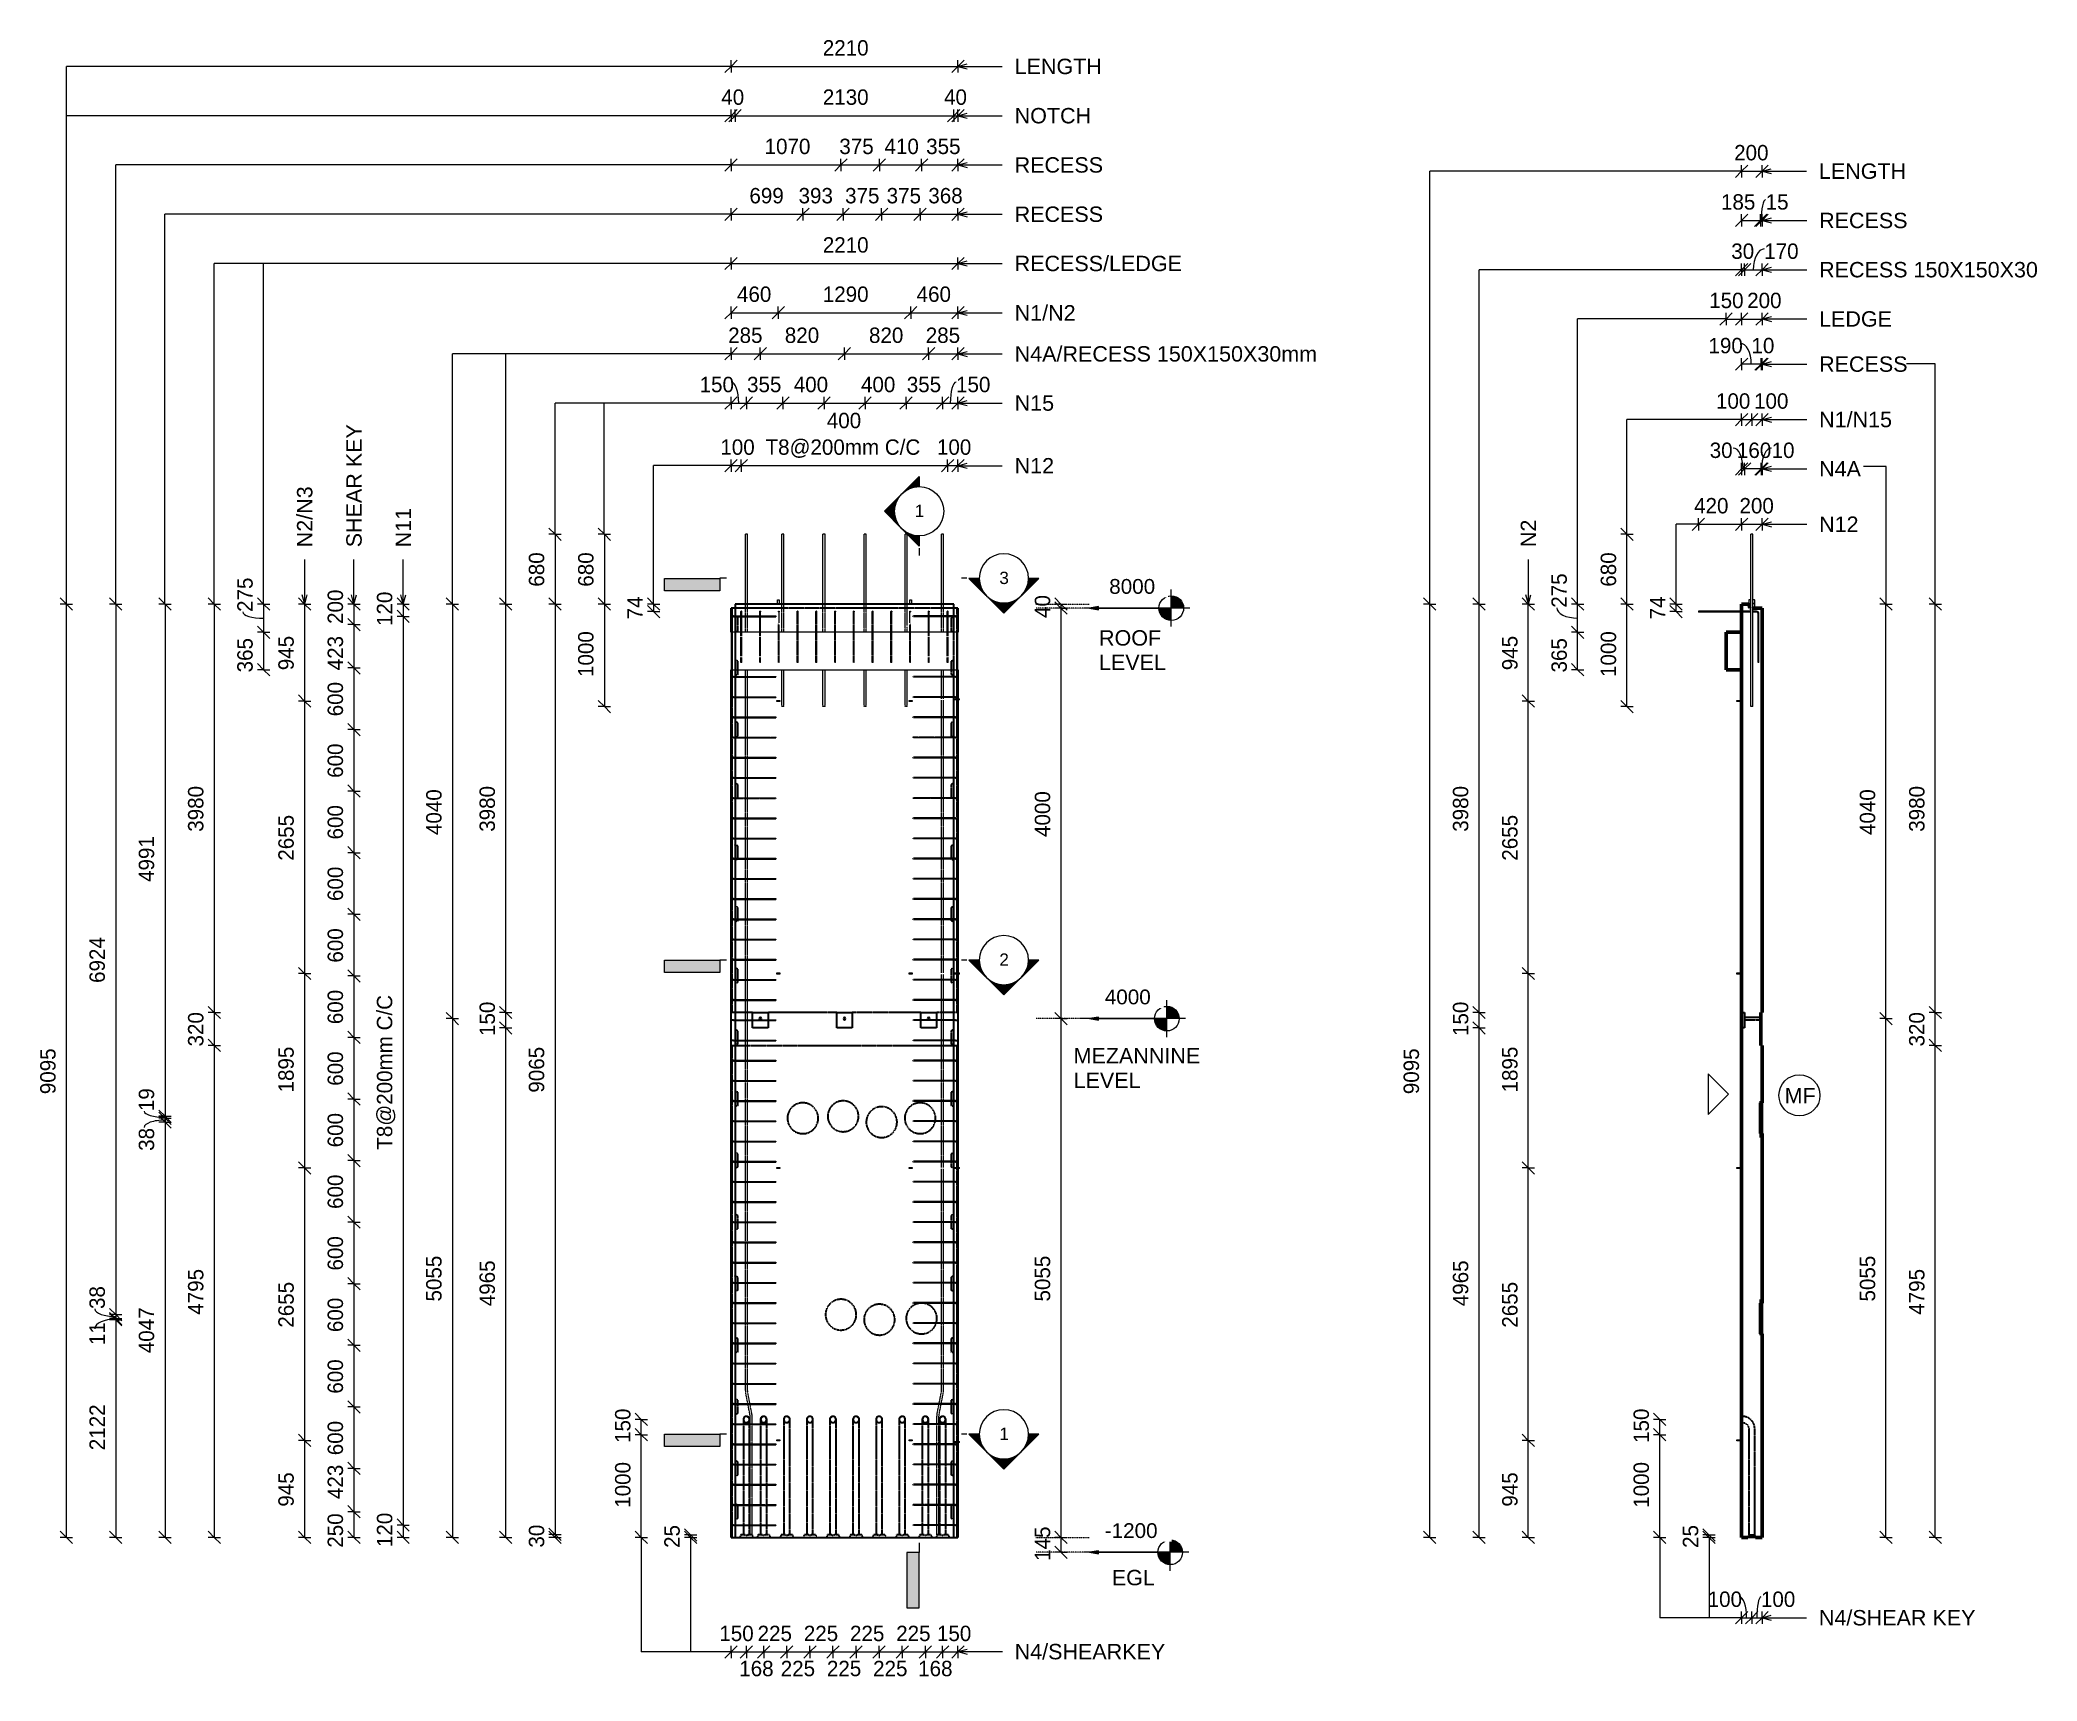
# Model space of a CAD drawing. Header units: millimetres. Extents: x -9471 to 9984, y -2794 to 13196.
import ezdxf

# ---------------------------------------------------------------- set-up
doc = ezdxf.new("R2010")
doc.units = ezdxf.units.MM
doc.linetypes.add('Dash', pattern=[6.36, 3.18, -3.18])
doc.linetypes.add('Overhead', pattern=[3.97, 2.38, -1.59])
for name, color, linetype, lineweight in [('A-ANNO-DIMS', 211, 'Continuous', 9), ('A-ANNO-DIMS-60', 211, 'Continuous', 9), ('A-DETL-MBND', 5, 'Continuous', 18), ('A-DETL-THIN', 151, 'Continuous', 18), ('A-FLOR-OVHD', 1, 'Overhead', 18), ('A-GENM', 13, 'Continuous', 18), ('A-WALL', 113, 'Continuous', 25), ('A-WALL-HDLN', 110, 'Dash', 25), ('G-ANNO-DIMS', 111, 'Continuous', 9), ('G-ANNO-SYMB', 111, 'Continuous', 9), ('G-ANNO-TEXT', 231, 'Continuous', 9), ('S-BEAM', 12, 'Continuous', 18), ('S-RBAR', 171, 'Continuous', 18)]:
    doc.layers.add(name, color=color, linetype=linetype, lineweight=lineweight)
doc.styles.add('Arial', font='arial.ttf', dxfattribs={"height": 120})
doc.styles.add('Arial_1', font='arial.ttf', dxfattribs={"height": 150})
doc.styles.add('Arial_2', font='arial.ttf', dxfattribs={"height": 144})
doc.styles.add('Nirmala UI Semilight', font='NirmalaS.ttf', dxfattribs={"height": 150})
doc.dimstyles.new('Arrow_Filled_-_2_5_NI_UI', dxfattribs={"dimscale": 304.8, "dimtxt": 157.104592, "dimasz": 0.393701, "dimexe": 0.19685, "dimexo": 0.0625, "dimgap": 0.19685, "dimtad": 1, "dimdec": 0, "dimzin": 0, "dimdsep": 46, "dimtxsty": 'Nirmala UI Semilight', "dimblk1": 'OBLIQUE', "dimblk2": 'OBLIQUE', "dimsah": 1, "dimcen": 0.09, "dimazin": 0, "dimtfac": 1, "dimtdec": 4, "dimtix": 1, "dimtmove": 2, "dimatfit": 3, "dimfxl": 0.19685, "dimfxlon": 1, "dimtvp": 1, "dimtolj": 1, "dimtzin": 0, "dimarcsym": 2})
doc.dimstyles.new('Arrow_Filled_-_2_5_NI_UI_1', dxfattribs={"dimscale": 304.8, "dimtxt": 157.104592, "dimasz": 0.393701, "dimexe": 0.19685, "dimexo": 0.0625, "dimgap": 0.19685, "dimtad": 1, "dimdec": 0, "dimzin": 0, "dimdsep": 46, "dimtxsty": 'Nirmala UI Semilight', "dimblk1": 'OBLIQUE', "dimblk2": 'OBLIQUE', "dimsah": 1, "dimcen": 0.09, "dimazin": 0, "dimtfac": 1, "dimtdec": 4, "dimtix": 1, "dimtmove": 0, "dimatfit": 3, "dimfxl": 0.19685, "dimfxlon": 1, "dimtvp": 1, "dimtolj": 1, "dimtzin": 0, "dimarcsym": 2})
doc.dimstyles.new('Arrow_Filled_-_2_5_NI_UI_2', dxfattribs={"dimscale": 304.8, "dimtxt": 157.104592, "dimasz": 0.393701, "dimexe": 0.19685, "dimexo": 0.0625, "dimgap": 0.19685, "dimtad": 1, "dimdec": 0, "dimzin": 0, "dimdsep": 46, "dimtxsty": 'Nirmala UI Semilight', "dimblk1": 'OBLIQUE', "dimblk2": 'OBLIQUE', "dimsah": 1, "dimcen": 0.09, "dimazin": 0, "dimtfac": 1, "dimtdec": 4, "dimtix": 1, "dimtmove": 1, "dimatfit": 3, "dimfxl": 0.19685, "dimfxlon": 1, "dimtvp": 1, "dimtolj": 1, "dimtzin": 0, "dimarcsym": 2})

msp = doc.modelspace()

# ---------------------------------------------------------------- texts
at = {"layer": 'G-ANNO-SYMB', "char_height": 120, "width": 115.443, "attachment_point": 1, "style": 'Arial'}
for s, insert in [('1', (-950.2, 8667.7)), ('3', (-125.4, 8014.9)), ('2', (-125.4, 4294.9)), ('1', (-125.4, -325.1))]:
    msp.add_mtext(s, dxfattribs=dict(at, insert=insert))
at = {"layer": 'G-ANNO-TEXT', "color": 7, "char_height": 150, "attachment_point": 1, "style": 'Arial_1'}
for s, insert, width in [('LENGTH', (23.9, 13013.3), 1029.367), ('NOTCH', (23.9, 12533.3), 904.304), ('RECESS', (23.9, 12053.3), 1038.987), ('LENGTH', (7858.6, 11992.8), 1029.367), ('RECESS', (23.9, 11573.3), 1038.987), ('RECESS', (7860.6, 11512.3), 1038.987), ('RECESS/LEDGE', (23.9, 11093.3), 1967.341), ('RECESS 150X150X30', (7860.6, 11032.7), 2563.797), ('N1/N2', (23.9, 10612.4), 716.709), ('LEDGE', (7860.6, 10552.7), 856.202), ('N4A/RECESS 150X150X30mm', (23.9, 10212.4), 3559.492), ('RECESS', (7860.6, 10112.7), 1038.987), ('N15', (23.9, 9733.3), 461.772), ('N1/N15', (7860.6, 9572.7), 856.202), ('N12', (23.9, 9122.3), 461.772), ('N4A', (7860.6, 9092.7), 490.633), ('N12', (7860.6, 8552.7), 461.772), ('ROOF', (845.7, 7445), 731.139), ('LEVEL', (845.7, 7206.9), 784.05), ('MEZANNINE', (598.1, 3373.2), 1486.329), ('LEVEL', (598.1, 3135.1), 784.05), ('MF', (7524.8, 2985.6), 360.759), ('EGL', (970.5, -1711.1), 505.063), ('N4/SHEAR KEY', (7858.7, -2102.3), 1842.278), ('N4/SHEARKEY', (24, -2432.5), 1770.126)]:
    msp.add_mtext(s, dxfattribs=dict(at, insert=insert, width=width))
at = {"layer": 'G-ANNO-TEXT', "color": 7, "char_height": 150, "attachment_point": 1, "rotation": 90, "style": 'Arial_1'}
for s, insert, width in [('SHEAR KEY', (-6487, 8252.8), 1447.848), ('N2/N3', (-6967.4, 8252.8), 716.709), ('N11', (-6007, 8252.8), 461.772), ('N2', (4953.9, 8254.5), 322.278)]:
    msp.add_mtext(s, dxfattribs=dict(at, insert=insert, width=width))

# ---------------------------------------------------------------- blocks, each defined once
blk = doc.blocks.new('RR spread anchor face based - RR-SA-2_5-150-1876458-Elevation Front')
at = {"layer": 'A-GENM'}
for p, q in [((-1004, 6760), (-1001, 6760)), ((-1004, 6750), (-1004, 6760)), ((-1001, 6750), (-1004, 6750)), ((-1001, 6760), (-976, 6760)), ((-1001, 6750), (-1001, 6760)), ((-976, 6750), (-1001, 6750)), ((-976, 6760), (-974, 6760)), ((-976, 6750), (-976, 6760)), ((-974, 6750), (-976, 6750)), ((-974, 6760), (-974, 6750))]:
    blk.add_line(p, q, dxfattribs=at)
blk = doc.blocks.new('RR spread anchor face based - RR-SA-7_5-260-1726841-Elevation Front')
at = {"layer": 'A-GENM'}
for p, q in [((-2287, 7736), (-2287, 7741)), ((-2287, 7741), (-2271, 7741)), ((-2287, 7700), (-2287, 7736)), ((-2271, 7736), (-2287, 7736)), ((-2271, 7741), (-2271, 7736)), ((-2271, 7736), (-2271, 7700))]:
    blk.add_line(p, q, dxfattribs=at)
blk = doc.blocks.new('RR spread anchor face based - RR-SA-3_0-200-1726827-Elevation Front')
at = {"layer": 'A-GENM'}
for p, q in [((-569, -460), (-519, -460)), ((-519, -470), (-569, -470)), ((-519, -460), (-514, -460)), ((-519, -470), (-519, -460)), ((-514, -470), (-519, -470)), ((-514, -470), (-514, -460))]:
    blk.add_line(p, q, dxfattribs=at)
blk = doc.blocks.new('M_Rectangular Corbel - M_Rectangular Corbel-2619637-Elevation Front')
at = {"layer": 'S-BEAM'}
for p, q in [((-2739, 7425), (-2739, 7060)), ((-529, 7425), (-2739, 7425)), ((-529, 7060), (-529, 7425)), ((-2739, 7060), (-529, 7060))]:
    blk.add_line(p, q, dxfattribs=at)
blk = doc.blocks.new('RR spread anchor face based - RR-SA-2_5-150-1876458-Elevation Right')
at = {"layer": 'A-GENM'}
for p, q in [((20220, 6760), (20225, 6760)), ((20220, 6750), (20220, 6760)), ((20225, 6750), (20220, 6750)), ((20225, 6760), (20265, 6760)), ((20225, 6760), (20225, 6750)), ((20265, 6750), (20225, 6750))]:
    blk.add_line(p, q, dxfattribs=at)
blk = doc.blocks.new('RR spread anchor face based - RR-SA-7_5-260-1726841-Elevation Right')
at = {"layer": 'A-GENM'}
for p, q in [((20337, 7741), (20335, 7736)), ((20335, 7736), (20335, 7700)), ((20355, 7741), (20337, 7741)), ((20352, 7703), (20352, 7707)), ((20392, 7741), (20375, 7741)), ((20378, 7707), (20378, 7703)), ((20395, 7736), (20392, 7741)), ((20395, 7660), (20395, 7736))]:
    blk.add_line(p, q, dxfattribs=at)
for centre, start, end in [((20365, 7707), 140.8638, 180), ((20365, 7703), 180, 219.1362), ((20365, 7707), 0, 39.1362), ((20365, 7703), 320.8638, 0)]:
    blk.add_arc(centre, 13, start, end, dxfattribs=at)
blk = doc.blocks.new('M_Rectangular Corbel - M_Rectangular Corbel-2619637-Elevation Right')
at = {"layer": 'S-BEAM', "lineweight": 50}
for p, q in [((20265, 7425), (20115, 7425)), ((20115, 7425), (20115, 7060)), ((20265, 7060), (20265, 7425)), ((20115, 7060), (20265, 7060))]:
    blk.add_line(p, q, dxfattribs=at)
blk = doc.blocks.new('Detail View - M_Section Tail - Filled Horizontal-14034-Elevation Front')
at = {"layer": 'G-ANNO-SYMB'}
blk.add_hatch(color=256, dxfattribs=at).paths.add_polyline_path([(-2847, -510), (-2847, -390), (-3387, -390), (-3387, -510)])
for p, q in [((-3387, -510), (-3387, -390)), ((-3387, -390), (-2847, -390)), ((-2847, -510), (-3387, -510)), ((-2847, -390), (-2847, -510))]:
    blk.add_line(p, q, dxfattribs=at)
blk = doc.blocks.new('Detail View - M_Section Head - Filled SHOP DWG-1002450-Elevation Front')
at = {"layer": 'G-ANNO-SYMB'}
h = blk.add_hatch(color=256, dxfattribs=at)
edge = h.paths.add_edge_path()
edge.add_line((-421, -390), (-321, -390))
edge.add_arc((-81, -390), 240, 180, 225)
edge.add_line((-251, -559), (-421, -390))
h = blk.add_hatch(color=256, dxfattribs=at)
edge = h.paths.add_edge_path()
edge.add_line((-81, -729), (-251, -559))
edge.add_arc((-81, -390), 240, 225, 270)
edge.add_line((-81, -630), (-81, -729))
h = blk.add_hatch(color=256, dxfattribs=at)
edge = h.paths.add_edge_path()
edge.add_line((-81, -729), (-81, -630))
edge.add_arc((-81, -390), 240, 270, 315)
edge.add_line((88, -559), (-81, -729))
h = blk.add_hatch(color=256, dxfattribs=at)
edge = h.paths.add_edge_path()
edge.add_line((258, -390), (88, -559))
edge.add_arc((-81, -390), 240, 315, 360)
edge.add_line((159, -390), (258, -390))
for p, q in [((-81, -729), (-421, -390)), ((-321, -390), (-421, -390)), ((-421, -390), (-251, -559)), ((-321, -390), (-421, -390)), ((-251, -559), (-81, -729)), ((-81, -729), (258, -390)), ((-81, -729), (88, -559)), ((88, -559), (258, -390)), ((159, -390), (258, -390)), ((258, -390), (159, -390)), ((-81, -630), (-81, -729)), ((-81, -729), (-81, -630))]:
    blk.add_line(p, q, dxfattribs=at)
for start, end in [(360, 180), (180, 360), (180, 225), (225, 270), (270, 315), (315, 0)]:
    blk.add_arc((-81, -390), 240, start, end, dxfattribs=at)
blk = doc.blocks.new('DIMBLOCK1-Elevation Front')
at = {"layer": 'A-ANNO-DIMS-60'}
for p, q in [((-2739, -2511), (-2799, -2571)), ((-2739, -2511), (-2679, -2451)), ((-2739, -2511), (-2739, -2451)), ((-2739, -2511), (-2589, -2511)), ((-2739, -2511), (-2739, -2571)), ((-2589, -2511), (-2649, -2571)), ((-2589, -2511), (-2529, -2451)), ((-2589, -2511), (-2589, -2451)), ((-2589, -2511), (-2589, -2571))]:
    blk.add_line(p, q, dxfattribs=at)
at = {"layer": 'A-ANNO-DIMS-60', "color": 0, "insert": (-2853, -2255), "char_height": 150, "width": 370.2, "attachment_point": 1, "line_spacing_factor": 1.142579, "style": 'Nirmala UI Semilight'}
blk.add_mtext('150', dxfattribs=at)
blk = doc.blocks.new('_Oblique')
at = {"color": 0, "linetype": 'ByBlock', "lineweight": -2}
blk.add_line((-0.5, -0.5), (0.5, 0.5), dxfattribs=at)
blk = doc.blocks.new('DIMBLOCK2-Elevation Front')
at = {"layer": 'A-ANNO-DIMS-60'}
for p, q in [((-2589, -2511), (-2649, -2571)), ((-2589, -2511), (-2529, -2451)), ((-2589, -2511), (-2589, -2451)), ((-2589, -2511), (-2421, -2511)), ((-2589, -2511), (-2589, -2571)), ((-2421, -2511), (-2481, -2571)), ((-2421, -2511), (-2361, -2451)), ((-2421, -2511), (-2421, -2451)), ((-2421, -2511), (-2421, -2571))]:
    blk.add_line(p, q, dxfattribs=at)
at = {"layer": 'A-ANNO-DIMS-60', "color": 0, "insert": (-2659, -2597), "char_height": 150, "width": 370.2, "attachment_point": 1, "line_spacing_factor": 1.142579, "style": 'Nirmala UI Semilight'}
blk.add_mtext('168', dxfattribs=at)
blk = doc.blocks.new('DIMBLOCK3-Elevation Front')
at = {"layer": 'A-ANNO-DIMS-60'}
for p, q in [((-2421, -2511), (-2481, -2571)), ((-2421, -2511), (-2361, -2451)), ((-2421, -2511), (-2421, -2451)), ((-2421, -2511), (-2196, -2511)), ((-2421, -2511), (-2421, -2571)), ((-2196, -2511), (-2256, -2571)), ((-2196, -2511), (-2136, -2451)), ((-2196, -2511), (-2196, -2451)), ((-2196, -2511), (-2196, -2571))]:
    blk.add_line(p, q, dxfattribs=at)
at = {"layer": 'A-ANNO-DIMS-60', "color": 0, "insert": (-2480, -2255), "char_height": 150, "width": 411.33, "attachment_point": 1, "line_spacing_factor": 1.142579, "style": 'Nirmala UI Semilight'}
blk.add_mtext('225', dxfattribs=at)
blk = doc.blocks.new('DIMBLOCK4-Elevation Front')
at = {"layer": 'A-ANNO-DIMS-60'}
for p, q in [((-2196, -2511), (-2256, -2571)), ((-2196, -2511), (-2136, -2451)), ((-2196, -2511), (-2196, -2451)), ((-2196, -2511), (-1971, -2511)), ((-2196, -2511), (-2196, -2571)), ((-1971, -2511), (-2031, -2571)), ((-1971, -2511), (-1911, -2451)), ((-1971, -2511), (-1971, -2451)), ((-1971, -2511), (-1971, -2571))]:
    blk.add_line(p, q, dxfattribs=at)
at = {"layer": 'A-ANNO-DIMS-60', "color": 0, "insert": (-2255, -2597), "char_height": 150, "width": 411.33, "attachment_point": 1, "line_spacing_factor": 1.142579, "style": 'Nirmala UI Semilight'}
blk.add_mtext('225', dxfattribs=at)
blk = doc.blocks.new('DIMBLOCK5-Elevation Front')
at = {"layer": 'A-ANNO-DIMS-60'}
for p, q in [((-1971, -2511), (-2031, -2571)), ((-1971, -2511), (-1911, -2451)), ((-1971, -2511), (-1971, -2451)), ((-1971, -2511), (-1746, -2511)), ((-1971, -2511), (-1971, -2571)), ((-1746, -2511), (-1806, -2571)), ((-1746, -2511), (-1686, -2451)), ((-1746, -2511), (-1746, -2451)), ((-1746, -2511), (-1746, -2571))]:
    blk.add_line(p, q, dxfattribs=at)
at = {"layer": 'A-ANNO-DIMS-60', "color": 0, "insert": (-2030, -2255), "char_height": 150, "width": 411.33, "attachment_point": 1, "line_spacing_factor": 1.142579, "style": 'Nirmala UI Semilight'}
blk.add_mtext('225', dxfattribs=at)
blk = doc.blocks.new('DIMBLOCK6-Elevation Front')
at = {"layer": 'A-ANNO-DIMS-60'}
for p, q in [((-1746, -2511), (-1806, -2571)), ((-1746, -2511), (-1686, -2451)), ((-1746, -2511), (-1746, -2451)), ((-1746, -2511), (-1521, -2511)), ((-1746, -2511), (-1746, -2571)), ((-1521, -2511), (-1581, -2571)), ((-1521, -2511), (-1461, -2451)), ((-1521, -2511), (-1521, -2451)), ((-1521, -2511), (-1521, -2571))]:
    blk.add_line(p, q, dxfattribs=at)
at = {"layer": 'A-ANNO-DIMS-60', "color": 0, "insert": (-1805, -2597), "char_height": 150, "width": 411.33, "attachment_point": 1, "line_spacing_factor": 1.142579, "style": 'Nirmala UI Semilight'}
blk.add_mtext('225', dxfattribs=at)
blk = doc.blocks.new('DIMBLOCK7-Elevation Front')
at = {"layer": 'A-ANNO-DIMS-60'}
for p, q in [((-1521, -2511), (-1581, -2571)), ((-1521, -2511), (-1461, -2451)), ((-1521, -2511), (-1521, -2451)), ((-1521, -2511), (-1296, -2511)), ((-1521, -2511), (-1521, -2571)), ((-1296, -2511), (-1356, -2571)), ((-1296, -2511), (-1236, -2451)), ((-1296, -2511), (-1296, -2451)), ((-1296, -2511), (-1296, -2571))]:
    blk.add_line(p, q, dxfattribs=at)
at = {"layer": 'A-ANNO-DIMS-60', "color": 0, "insert": (-1580, -2255), "char_height": 150, "width": 411.33, "attachment_point": 1, "line_spacing_factor": 1.142579, "style": 'Nirmala UI Semilight'}
blk.add_mtext('225', dxfattribs=at)
blk = doc.blocks.new('DIMBLOCK8-Elevation Front')
at = {"layer": 'A-ANNO-DIMS-60'}
for p, q in [((-1296, -2511), (-1356, -2571)), ((-1296, -2511), (-1236, -2451)), ((-1296, -2511), (-1296, -2451)), ((-1296, -2511), (-1071, -2511)), ((-1296, -2511), (-1296, -2571)), ((-1071, -2511), (-1131, -2571)), ((-1071, -2511), (-1011, -2451)), ((-1071, -2511), (-1071, -2451)), ((-1071, -2511), (-1071, -2571))]:
    blk.add_line(p, q, dxfattribs=at)
at = {"layer": 'A-ANNO-DIMS-60', "color": 0, "insert": (-1355, -2597), "char_height": 150, "width": 411.33, "attachment_point": 1, "line_spacing_factor": 1.142579, "style": 'Nirmala UI Semilight'}
blk.add_mtext('225', dxfattribs=at)
blk = doc.blocks.new('DIMBLOCK9-Elevation Front')
at = {"layer": 'A-ANNO-DIMS-60'}
for p, q in [((-1071, -2511), (-1131, -2571)), ((-1071, -2511), (-1011, -2451)), ((-1071, -2511), (-1071, -2451)), ((-1071, -2511), (-846, -2511)), ((-1071, -2511), (-1071, -2571)), ((-846, -2511), (-906, -2571)), ((-846, -2511), (-786, -2451)), ((-846, -2511), (-846, -2451)), ((-846, -2511), (-846, -2571))]:
    blk.add_line(p, q, dxfattribs=at)
at = {"layer": 'A-ANNO-DIMS-60', "color": 0, "insert": (-1130, -2255), "char_height": 150, "width": 411.33, "attachment_point": 1, "line_spacing_factor": 1.142579, "style": 'Nirmala UI Semilight'}
blk.add_mtext('225', dxfattribs=at)
blk = doc.blocks.new('DIMBLOCK10-Elevation Front')
at = {"layer": 'A-ANNO-DIMS-60'}
for p, q in [((-846, -2511), (-906, -2571)), ((-846, -2511), (-786, -2451)), ((-846, -2511), (-846, -2451)), ((-846, -2511), (-678, -2511)), ((-846, -2511), (-846, -2571)), ((-678, -2511), (-738, -2571)), ((-678, -2511), (-618, -2451)), ((-678, -2511), (-678, -2451)), ((-678, -2511), (-678, -2571))]:
    blk.add_line(p, q, dxfattribs=at)
at = {"layer": 'A-ANNO-DIMS-60', "color": 0, "insert": (-916, -2597), "char_height": 150, "width": 370.2, "attachment_point": 1, "line_spacing_factor": 1.142579, "style": 'Nirmala UI Semilight'}
blk.add_mtext('168', dxfattribs=at)
blk = doc.blocks.new('DIMBLOCK11-Elevation Front')
at = {"layer": 'A-ANNO-DIMS-60'}
for p, q in [((-678, -2511), (-738, -2571)), ((-678, -2511), (-618, -2451)), ((-678, -2511), (-678, -2451)), ((-678, -2511), (-529, -2511)), ((-678, -2511), (-678, -2571)), ((-529, -2511), (-589, -2571)), ((-529, -2511), (-469, -2451)), ((-529, -2511), (-529, -2451)), ((-529, -2511), (-529, -2571))]:
    blk.add_line(p, q, dxfattribs=at)
at = {"layer": 'A-ANNO-DIMS-60', "color": 0, "insert": (-733, -2255), "char_height": 150, "width": 370.2, "attachment_point": 1, "line_spacing_factor": 1.142579, "style": 'Nirmala UI Semilight'}
blk.add_mtext('150', dxfattribs=at)
blk = doc.blocks.new('DIMBLOCK12-Elevation Front')
at = {"layer": 'A-ANNO-DIMS-60'}
for p, q in [((-3133, -1370), (-3193, -1310)), ((-3133, -1395), (-3193, -1335)), ((-3133, -1370), (-3193, -1370)), ((-3133, -1395), (-3193, -1395)), ((-3133, -1395), (-3133, -1370)), ((-3133, -1370), (-3073, -1430)), ((-3133, -1370), (-3073, -1370)), ((-3133, -1395), (-3073, -1455)), ((-3133, -1395), (-3073, -1395))]:
    blk.add_line(p, q, dxfattribs=at)
at = {"layer": 'A-ANNO-DIMS-60', "color": 0, "insert": (-3389, -1497), "char_height": 150, "width": 274.22, "attachment_point": 1, "rotation": 90, "line_spacing_factor": 1.142579, "style": 'Nirmala UI Semilight'}
blk.add_mtext('25', dxfattribs=at)
blk = doc.blocks.new('DIMBLOCK13-Elevation Front')
at = {"layer": 'A-ANNO-DIMS-60'}
for p, q in [((-3613, -395), (-3673, -335)), ((-3613, -395), (-3673, -395)), ((-3613, -1395), (-3613, -395)), ((-3613, -395), (-3553, -455)), ((-3613, -395), (-3553, -395)), ((-3613, -1395), (-3673, -1335)), ((-3613, -1395), (-3673, -1395)), ((-3613, -1395), (-3553, -1455)), ((-3613, -1395), (-3553, -1395))]:
    blk.add_line(p, q, dxfattribs=at)
at = {"layer": 'A-ANNO-DIMS-60', "color": 0, "insert": (-3869, -1106), "char_height": 150, "width": 507.31, "attachment_point": 1, "rotation": 90, "line_spacing_factor": 1.142579, "style": 'Nirmala UI Semilight'}
blk.add_mtext('1000', dxfattribs=at)
blk = doc.blocks.new('DIMBLOCK14-Elevation Front')
at = {"layer": 'A-ANNO-DIMS-60'}
for p, q in [((-3613, -245), (-3673, -185)), ((-3613, -245), (-3673, -245)), ((-3613, -395), (-3673, -335)), ((-3613, -395), (-3613, -245)), ((-3613, -245), (-3553, -305)), ((-3613, -245), (-3553, -245)), ((-3613, -395), (-3673, -395)), ((-3613, -395), (-3553, -455)), ((-3613, -395), (-3553, -395))]:
    blk.add_line(p, q, dxfattribs=at)
at = {"layer": 'A-ANNO-DIMS-60', "color": 0, "insert": (-3869, -474), "char_height": 150, "width": 370.2, "attachment_point": 1, "rotation": 90, "line_spacing_factor": 1.142579, "style": 'Nirmala UI Semilight'}
blk.add_mtext('150', dxfattribs=at)
blk = doc.blocks.new('DIMBLOCK15-Elevation Front')
at = {"layer": 'A-ANNO-DIMS-60'}
for p, q in [((-2739, 9049), (-2799, 8989)), ((-2739, 9049), (-2679, 9109)), ((-2739, 9049), (-2739, 9109)), ((-2739, 9049), (-2639, 9049)), ((-2739, 9049), (-2739, 8989)), ((-2639, 9049), (-2699, 8989)), ((-2639, 9049), (-2579, 9109)), ((-2639, 9049), (-2639, 9109)), ((-2639, 9049), (-2639, 8989))]:
    blk.add_line(p, q, dxfattribs=at)
at = {"layer": 'A-ANNO-DIMS-60', "color": 0, "insert": (-2843, 9304), "char_height": 150, "width": 370.2, "attachment_point": 1, "line_spacing_factor": 1.142579, "style": 'Nirmala UI Semilight'}
blk.add_mtext('100', dxfattribs=at)
blk = doc.blocks.new('DIMBLOCK16-Elevation Front')
at = {"layer": 'A-ANNO-DIMS-60'}
for p, q in [((-2639, 9049), (-2699, 8989)), ((-2639, 9049), (-2579, 9109)), ((-2639, 9049), (-2639, 9109)), ((-2639, 9049), (-629, 9049)), ((-2639, 9049), (-2639, 8989)), ((-629, 9049), (-689, 8989)), ((-629, 9049), (-569, 9109)), ((-629, 9049), (-629, 9109)), ((-629, 9049), (-629, 8989))]:
    blk.add_line(p, q, dxfattribs=at)
at = {"layer": 'A-ANNO-DIMS-60', "color": 0, "insert": (-2403, 9304), "char_height": 150, "width": 1847.55, "attachment_point": 1, "line_spacing_factor": 1.142579, "style": 'Nirmala UI Semilight'}
blk.add_mtext('T8@200mm C/C', dxfattribs=at)
blk = doc.blocks.new('DIMBLOCK17-Elevation Front')
at = {"layer": 'A-ANNO-DIMS-60'}
for p, q in [((-629, 9049), (-689, 8989)), ((-629, 9049), (-569, 9109)), ((-629, 9049), (-629, 9109)), ((-629, 9049), (-529, 9049)), ((-629, 9049), (-629, 8989)), ((-529, 9049), (-589, 8989)), ((-529, 9049), (-469, 9109)), ((-529, 9049), (-529, 9109)), ((-529, 9049), (-529, 8989))]:
    blk.add_line(p, q, dxfattribs=at)
at = {"layer": 'A-ANNO-DIMS-60', "color": 0, "insert": (-733, 9304), "char_height": 150, "width": 370.2, "attachment_point": 1, "line_spacing_factor": 1.142579, "style": 'Nirmala UI Semilight'}
blk.add_mtext('100', dxfattribs=at)
blk = doc.blocks.new('DIMBLOCK18-Elevation Front')
at = {"layer": 'A-ANNO-DIMS-60'}
for p, q in [((-2739, 9658), (-2799, 9598)), ((-2739, 9658), (-2679, 9718)), ((-2739, 9658), (-2739, 9718)), ((-2739, 9658), (-2589, 9658)), ((-2739, 9658), (-2739, 9598)), ((-2589, 9658), (-2649, 9598)), ((-2589, 9658), (-2529, 9718)), ((-2589, 9658), (-2589, 9718)), ((-2589, 9658), (-2589, 9598))]:
    blk.add_line(p, q, dxfattribs=at)
blk.add_ellipse((-2737, 9658), major_axis=(0, 203), ratio=0.359925, start_param=4.712389, end_param=6.283185, dxfattribs=at)
at = {"layer": 'A-ANNO-DIMS-60', "color": 0, "insert": (-3045, 9914), "char_height": 150, "width": 370.2, "attachment_point": 1, "line_spacing_factor": 1.142579, "style": 'Nirmala UI Semilight'}
blk.add_mtext('150', dxfattribs=at)
blk = doc.blocks.new('DIMBLOCK19-Elevation Front')
at = {"layer": 'A-ANNO-DIMS-60'}
for p, q in [((-2589, 9658), (-2649, 9598)), ((-2589, 9658), (-2529, 9718)), ((-2589, 9658), (-2589, 9718)), ((-2589, 9658), (-2234, 9658)), ((-2589, 9658), (-2589, 9598)), ((-2234, 9658), (-2294, 9598)), ((-2234, 9658), (-2174, 9718)), ((-2234, 9658), (-2234, 9718)), ((-2234, 9658), (-2234, 9598))]:
    blk.add_line(p, q, dxfattribs=at)
at = {"layer": 'A-ANNO-DIMS-60', "color": 0, "insert": (-2583, 9914), "char_height": 150, "width": 411.33, "attachment_point": 1, "line_spacing_factor": 1.142579, "style": 'Nirmala UI Semilight'}
blk.add_mtext('355', dxfattribs=at)
blk = doc.blocks.new('DIMBLOCK20-Elevation Front')
at = {"layer": 'A-ANNO-DIMS-60'}
for p, q in [((-2234, 9658), (-2294, 9598)), ((-2234, 9658), (-2174, 9718)), ((-2234, 9658), (-2234, 9718)), ((-2234, 9658), (-1833, 9658)), ((-2234, 9658), (-2234, 9598)), ((-1833, 9658), (-1893, 9598)), ((-1833, 9658), (-1773, 9718)), ((-1833, 9658), (-1833, 9718)), ((-1833, 9658), (-1833, 9598))]:
    blk.add_line(p, q, dxfattribs=at)
at = {"layer": 'A-ANNO-DIMS-60', "color": 0, "insert": (-2128, 9914), "char_height": 150, "width": 414.76, "attachment_point": 1, "line_spacing_factor": 1.142579, "style": 'Nirmala UI Semilight'}
blk.add_mtext('400', dxfattribs=at)
blk = doc.blocks.new('DIMBLOCK21-Elevation Front')
at = {"layer": 'A-ANNO-DIMS-60'}
for p, q in [((-1833, 9658), (-1893, 9598)), ((-1833, 9658), (-1773, 9718)), ((-1833, 9658), (-1833, 9718)), ((-1833, 9658), (-1433, 9658)), ((-1833, 9658), (-1833, 9598)), ((-1433, 9658), (-1493, 9598)), ((-1433, 9658), (-1373, 9718)), ((-1433, 9658), (-1433, 9718)), ((-1433, 9658), (-1433, 9598))]:
    blk.add_line(p, q, dxfattribs=at)
at = {"layer": 'A-ANNO-DIMS-60', "color": 0, "insert": (-1806, 9563), "char_height": 150, "width": 414.76, "attachment_point": 1, "line_spacing_factor": 1.142579, "style": 'Nirmala UI Semilight'}
blk.add_mtext('400', dxfattribs=at)
blk = doc.blocks.new('DIMBLOCK22-Elevation Front')
at = {"layer": 'A-ANNO-DIMS-60'}
for p, q in [((-1433, 9658), (-1493, 9598)), ((-1433, 9658), (-1373, 9718)), ((-1433, 9658), (-1433, 9718)), ((-1433, 9658), (-1033, 9658)), ((-1433, 9658), (-1433, 9598)), ((-1033, 9658), (-1093, 9598)), ((-1033, 9658), (-973, 9718)), ((-1033, 9658), (-1033, 9718)), ((-1033, 9658), (-1033, 9598))]:
    blk.add_line(p, q, dxfattribs=at)
at = {"layer": 'A-ANNO-DIMS-60', "color": 0, "insert": (-1473, 9914), "char_height": 150, "width": 414.76, "attachment_point": 1, "line_spacing_factor": 1.142579, "style": 'Nirmala UI Semilight'}
blk.add_mtext('400', dxfattribs=at)
blk = doc.blocks.new('DIMBLOCK23-Elevation Front')
at = {"layer": 'A-ANNO-DIMS-60'}
for p, q in [((-1033, 9658), (-1093, 9598)), ((-1033, 9658), (-973, 9718)), ((-1033, 9658), (-1033, 9718)), ((-1033, 9658), (-678, 9658)), ((-1033, 9658), (-1033, 9598)), ((-678, 9658), (-738, 9598)), ((-678, 9658), (-618, 9718)), ((-678, 9658), (-678, 9718)), ((-678, 9658), (-678, 9598))]:
    blk.add_line(p, q, dxfattribs=at)
at = {"layer": 'A-ANNO-DIMS-60', "color": 0, "insert": (-1027, 9914), "char_height": 150, "width": 411.33, "attachment_point": 1, "line_spacing_factor": 1.142579, "style": 'Nirmala UI Semilight'}
blk.add_mtext('355', dxfattribs=at)
blk = doc.blocks.new('DIMBLOCK24-Elevation Front')
at = {"layer": 'A-ANNO-DIMS-60'}
for p, q in [((-678, 9658), (-738, 9598)), ((-678, 9658), (-618, 9718)), ((-678, 9658), (-678, 9718)), ((-678, 9658), (-529, 9658)), ((-678, 9658), (-678, 9598)), ((-529, 9658), (-589, 9598)), ((-529, 9658), (-469, 9718)), ((-529, 9658), (-529, 9718)), ((-529, 9658), (-529, 9598))]:
    blk.add_line(p, q, dxfattribs=at)
blk.add_ellipse((-547, 9658), major_axis=(0, 203), ratio=0.278777, start_param=0, end_param=1.570796, dxfattribs=at)
at = {"layer": 'A-ANNO-DIMS-60', "color": 0, "insert": (-547, 9914), "char_height": 150, "width": 370.2, "attachment_point": 1, "line_spacing_factor": 1.142579, "style": 'Nirmala UI Semilight'}
blk.add_mtext('150', dxfattribs=at)
blk = doc.blocks.new('DIMBLOCK25-Elevation Front')
at = {"layer": 'A-ANNO-DIMS-60'}
for p, q in [((-3493, 7700), (-3553, 7760)), ((-3493, 7700), (-3553, 7700)), ((-3493, 7626), (-3553, 7686)), ((-3493, 7626), (-3553, 7626)), ((-3493, 7700), (-3493, 7626)), ((-3493, 7700), (-3433, 7640)), ((-3493, 7700), (-3433, 7700)), ((-3493, 7626), (-3433, 7566)), ((-3493, 7626), (-3433, 7626))]:
    blk.add_line(p, q, dxfattribs=at)
at = {"layer": 'A-ANNO-DIMS-60', "color": 0, "insert": (-3749, 7550), "char_height": 150, "width": 270.79, "attachment_point": 1, "rotation": 90, "line_spacing_factor": 1.142579, "style": 'Nirmala UI Semilight'}
blk.add_mtext('74', dxfattribs=at)
blk = doc.blocks.new('DIMBLOCK26-Elevation Front')
at = {"layer": 'A-ANNO-DIMS-60'}
for p, q in [((-3973, 8380), (-4033, 8440)), ((-3973, 8380), (-4033, 8380)), ((-3973, 8380), (-3973, 7700)), ((-3973, 8380), (-3913, 8320)), ((-3973, 8380), (-3913, 8380)), ((-3973, 7700), (-4033, 7760)), ((-3973, 7700), (-4033, 7700)), ((-3973, 7700), (-3913, 7640)), ((-3973, 7700), (-3913, 7700))]:
    blk.add_line(p, q, dxfattribs=at)
at = {"layer": 'A-ANNO-DIMS-60', "color": 0, "insert": (-4229, 7869), "char_height": 150, "width": 411.33, "attachment_point": 1, "rotation": 90, "line_spacing_factor": 1.142579, "style": 'Nirmala UI Semilight'}
blk.add_mtext('680', dxfattribs=at)
blk = doc.blocks.new('DIMBLOCK27-Elevation Front')
at = {"layer": 'A-ANNO-DIMS-60'}
for p, q in [((-3973, 7700), (-4033, 7760)), ((-3973, 7700), (-4033, 7700)), ((-3973, 7700), (-3973, 6700)), ((-3973, 7700), (-3913, 7640)), ((-3973, 7700), (-3913, 7700)), ((-3973, 6700), (-4033, 6760)), ((-3973, 6700), (-4033, 6700)), ((-3973, 6700), (-3913, 6640)), ((-3973, 6700), (-3913, 6700))]:
    blk.add_line(p, q, dxfattribs=at)
at = {"layer": 'A-ANNO-DIMS-60', "color": 0, "insert": (-4229, 6989), "char_height": 150, "width": 507.31, "attachment_point": 1, "rotation": 90, "line_spacing_factor": 1.142579, "style": 'Nirmala UI Semilight'}
blk.add_mtext('1000', dxfattribs=at)
blk = doc.blocks.new('DIMBLOCK28-Elevation Front')
at = {"layer": 'A-ANNO-DIMS-60'}
for p, q in [((-4453, 8380), (-4513, 8440)), ((-4453, 8380), (-4513, 8380)), ((-4453, 8380), (-4453, 7700)), ((-4453, 8380), (-4393, 8320)), ((-4453, 8380), (-4393, 8380)), ((-4453, 7700), (-4513, 7760)), ((-4453, 7700), (-4513, 7700)), ((-4453, 7700), (-4393, 7640)), ((-4453, 7700), (-4393, 7700))]:
    blk.add_line(p, q, dxfattribs=at)
at = {"layer": 'A-ANNO-DIMS-60', "color": 0, "insert": (-4709, 7869), "char_height": 150, "width": 411.33, "attachment_point": 1, "rotation": 90, "line_spacing_factor": 1.142579, "style": 'Nirmala UI Semilight'}
blk.add_mtext('680', dxfattribs=at)
blk = doc.blocks.new('DIMBLOCK29-Elevation Front')
at = {"layer": 'A-ANNO-DIMS-60'}
for p, q in [((-4453, 7700), (-4513, 7760)), ((-4453, 7700), (-4513, 7700)), ((-4453, 7700), (-4453, -1365)), ((-4453, 7700), (-4393, 7640)), ((-4453, 7700), (-4393, 7700)), ((-4453, -1365), (-4513, -1305)), ((-4453, -1365), (-4513, -1365)), ((-4453, -1365), (-4393, -1425)), ((-4453, -1365), (-4393, -1365))]:
    blk.add_line(p, q, dxfattribs=at)
at = {"layer": 'A-ANNO-DIMS-60', "color": 0, "insert": (-4709, 2939), "char_height": 150, "width": 548.44, "attachment_point": 1, "rotation": 90, "line_spacing_factor": 1.142579, "style": 'Nirmala UI Semilight'}
blk.add_mtext('9065', dxfattribs=at)
blk = doc.blocks.new('DIMBLOCK30-Elevation Front')
at = {"layer": 'A-ANNO-DIMS-60'}
for p, q in [((-4453, -1365), (-4513, -1305)), ((-4453, -1395), (-4513, -1335)), ((-4453, -1365), (-4513, -1365)), ((-4453, -1395), (-4513, -1395)), ((-4453, -1365), (-4453, -1395)), ((-4453, -1365), (-4393, -1425)), ((-4453, -1365), (-4393, -1365)), ((-4453, -1395), (-4393, -1455)), ((-4453, -1395), (-4393, -1395))]:
    blk.add_line(p, q, dxfattribs=at)
at = {"layer": 'A-ANNO-DIMS-60', "color": 0, "insert": (-4709, -1494), "char_height": 150, "width": 274.22, "attachment_point": 1, "rotation": 90, "line_spacing_factor": 1.142579, "style": 'Nirmala UI Semilight'}
blk.add_mtext('30', dxfattribs=at)
blk = doc.blocks.new('DIMBLOCK31-Elevation Front')
at = {"layer": 'A-ANNO-DIMS-60'}
for p, q in [((-5933, 7700), (-5993, 7760)), ((-5933, 7700), (-5993, 7700)), ((-5933, 7580), (-5993, 7640)), ((-5933, 7700), (-5933, 7580)), ((-5933, 7700), (-5873, 7640)), ((-5933, 7700), (-5873, 7700)), ((-5933, 7580), (-5993, 7580)), ((-5933, 7580), (-5873, 7520)), ((-5933, 7580), (-5873, 7580))]:
    blk.add_line(p, q, dxfattribs=at)
at = {"layer": 'A-ANNO-DIMS-60', "color": 0, "insert": (-6189, 7486), "char_height": 150, "width": 370.2, "attachment_point": 1, "rotation": 90, "line_spacing_factor": 1.142579, "style": 'Nirmala UI Semilight'}
blk.add_mtext('120', dxfattribs=at)
blk = doc.blocks.new('DIMBLOCK32-Elevation Front')
at = {"layer": 'A-ANNO-DIMS-60'}
for p, q in [((-5933, 7580), (-5993, 7640)), ((-5933, 7580), (-5993, 7580)), ((-5933, 7580), (-5933, -1275)), ((-5933, 7580), (-5873, 7520)), ((-5933, 7580), (-5873, 7580)), ((-5933, -1275), (-5993, -1215)), ((-5933, -1275), (-5993, -1275)), ((-5933, -1275), (-5873, -1335)), ((-5933, -1275), (-5873, -1275))]:
    blk.add_line(p, q, dxfattribs=at)
at = {"layer": 'A-ANNO-DIMS-60', "color": 0, "insert": (-6189, 2383), "char_height": 150, "width": 1847.55, "attachment_point": 1, "rotation": 90, "line_spacing_factor": 1.142579, "style": 'Nirmala UI Semilight'}
blk.add_mtext('T8@200mm C/C', dxfattribs=at)
blk = doc.blocks.new('DIMBLOCK33-Elevation Front')
at = {"layer": 'A-ANNO-DIMS-60'}
for p, q in [((-5933, -1275), (-5993, -1215)), ((-5933, -1275), (-5993, -1275)), ((-5933, -1395), (-5993, -1335)), ((-5933, -1275), (-5933, -1395)), ((-5933, -1275), (-5873, -1335)), ((-5933, -1275), (-5873, -1275)), ((-5933, -1395), (-5993, -1395)), ((-5933, -1395), (-5873, -1455)), ((-5933, -1395), (-5873, -1395))]:
    blk.add_line(p, q, dxfattribs=at)
at = {"layer": 'A-ANNO-DIMS-60', "color": 0, "insert": (-6189, -1489), "char_height": 150, "width": 370.2, "attachment_point": 1, "rotation": 90, "line_spacing_factor": 1.142579, "style": 'Nirmala UI Semilight'}
blk.add_mtext('120', dxfattribs=at)
blk = doc.blocks.new('DIMBLOCK34-Elevation Front')
at = {"layer": 'A-ANNO-DIMS-60'}
for p, q in [((-6413, 7700), (-6473, 7760)), ((-6413, 7700), (-6473, 7700)), ((-6413, 7700), (-6413, 7500)), ((-6413, 7700), (-6353, 7640)), ((-6413, 7700), (-6353, 7700)), ((-6413, 7500), (-6473, 7560)), ((-6413, 7500), (-6473, 7500)), ((-6413, 7500), (-6353, 7440)), ((-6413, 7500), (-6353, 7500))]:
    blk.add_line(p, q, dxfattribs=at)
at = {"layer": 'A-ANNO-DIMS-60', "color": 0, "insert": (-6669, 7506), "char_height": 150, "width": 411.33, "attachment_point": 1, "rotation": 90, "line_spacing_factor": 1.142579, "style": 'Nirmala UI Semilight'}
blk.add_mtext('200', dxfattribs=at)
blk = doc.blocks.new('DIMBLOCK35-Elevation Front')
at = {"layer": 'A-ANNO-DIMS-60'}
for p, q in [((-6413, 7500), (-6473, 7560)), ((-6413, 7500), (-6473, 7500)), ((-6413, 7500), (-6413, 7077)), ((-6413, 7500), (-6353, 7440)), ((-6413, 7500), (-6353, 7500)), ((-6413, 7077), (-6473, 7137)), ((-6413, 7077), (-6473, 7077)), ((-6413, 7077), (-6353, 7017)), ((-6413, 7077), (-6353, 7077))]:
    blk.add_line(p, q, dxfattribs=at)
at = {"layer": 'A-ANNO-DIMS-60', "color": 0, "insert": (-6669, 7054), "char_height": 150, "width": 414.76, "attachment_point": 1, "rotation": 90, "line_spacing_factor": 1.142579, "style": 'Nirmala UI Semilight'}
blk.add_mtext('423', dxfattribs=at)
blk = doc.blocks.new('DIMBLOCK36-Elevation Front')
at = {"layer": 'A-ANNO-DIMS-60'}
for p, q in [((-6413, 7077), (-6473, 7137)), ((-6413, 7077), (-6473, 7077)), ((-6413, 7077), (-6413, 6477)), ((-6413, 7077), (-6353, 7017)), ((-6413, 7077), (-6353, 7077)), ((-6413, 6477), (-6473, 6537)), ((-6413, 6477), (-6473, 6477)), ((-6413, 6477), (-6353, 6417)), ((-6413, 6477), (-6353, 6477))]:
    blk.add_line(p, q, dxfattribs=at)
at = {"layer": 'A-ANNO-DIMS-60', "color": 0, "insert": (-6669, 6606), "char_height": 150, "width": 411.33, "attachment_point": 1, "rotation": 90, "line_spacing_factor": 1.142579, "style": 'Nirmala UI Semilight'}
blk.add_mtext('600', dxfattribs=at)
blk = doc.blocks.new('DIMBLOCK37-Elevation Front')
at = {"layer": 'A-ANNO-DIMS-60'}
for p, q in [((-6413, 6477), (-6473, 6537)), ((-6413, 6477), (-6473, 6477)), ((-6413, 6477), (-6413, 5877)), ((-6413, 6477), (-6353, 6417)), ((-6413, 6477), (-6353, 6477)), ((-6413, 5877), (-6473, 5937)), ((-6413, 5877), (-6473, 5877)), ((-6413, 5877), (-6353, 5817)), ((-6413, 5877), (-6353, 5877))]:
    blk.add_line(p, q, dxfattribs=at)
at = {"layer": 'A-ANNO-DIMS-60', "color": 0, "insert": (-6669, 6006), "char_height": 150, "width": 411.33, "attachment_point": 1, "rotation": 90, "line_spacing_factor": 1.142579, "style": 'Nirmala UI Semilight'}
blk.add_mtext('600', dxfattribs=at)
blk = doc.blocks.new('DIMBLOCK38-Elevation Front')
at = {"layer": 'A-ANNO-DIMS-60'}
for p, q in [((-6413, 5877), (-6473, 5937)), ((-6413, 5877), (-6473, 5877)), ((-6413, 5877), (-6413, 5277)), ((-6413, 5877), (-6353, 5817)), ((-6413, 5877), (-6353, 5877)), ((-6413, 5277), (-6473, 5337)), ((-6413, 5277), (-6473, 5277)), ((-6413, 5277), (-6353, 5217)), ((-6413, 5277), (-6353, 5277))]:
    blk.add_line(p, q, dxfattribs=at)
at = {"layer": 'A-ANNO-DIMS-60', "color": 0, "insert": (-6669, 5406), "char_height": 150, "width": 411.33, "attachment_point": 1, "rotation": 90, "line_spacing_factor": 1.142579, "style": 'Nirmala UI Semilight'}
blk.add_mtext('600', dxfattribs=at)
blk = doc.blocks.new('DIMBLOCK39-Elevation Front')
at = {"layer": 'A-ANNO-DIMS-60'}
for p, q in [((-6413, 5277), (-6473, 5337)), ((-6413, 5277), (-6473, 5277)), ((-6413, 5277), (-6413, 4677)), ((-6413, 5277), (-6353, 5217)), ((-6413, 5277), (-6353, 5277)), ((-6413, 4677), (-6473, 4737)), ((-6413, 4677), (-6473, 4677)), ((-6413, 4677), (-6353, 4617)), ((-6413, 4677), (-6353, 4677))]:
    blk.add_line(p, q, dxfattribs=at)
at = {"layer": 'A-ANNO-DIMS-60', "color": 0, "insert": (-6669, 4806), "char_height": 150, "width": 411.33, "attachment_point": 1, "rotation": 90, "line_spacing_factor": 1.142579, "style": 'Nirmala UI Semilight'}
blk.add_mtext('600', dxfattribs=at)
blk = doc.blocks.new('DIMBLOCK40-Elevation Front')
at = {"layer": 'A-ANNO-DIMS-60'}
for p, q in [((-6413, 4677), (-6473, 4737)), ((-6413, 4677), (-6473, 4677)), ((-6413, 4677), (-6413, 4077)), ((-6413, 4677), (-6353, 4617)), ((-6413, 4677), (-6353, 4677)), ((-6413, 4077), (-6473, 4137)), ((-6413, 4077), (-6473, 4077)), ((-6413, 4077), (-6353, 4017)), ((-6413, 4077), (-6353, 4077))]:
    blk.add_line(p, q, dxfattribs=at)
at = {"layer": 'A-ANNO-DIMS-60', "color": 0, "insert": (-6669, 4206), "char_height": 150, "width": 411.33, "attachment_point": 1, "rotation": 90, "line_spacing_factor": 1.142579, "style": 'Nirmala UI Semilight'}
blk.add_mtext('600', dxfattribs=at)
blk = doc.blocks.new('DIMBLOCK41-Elevation Front')
at = {"layer": 'A-ANNO-DIMS-60'}
for p, q in [((-6413, 4077), (-6473, 4137)), ((-6413, 4077), (-6473, 4077)), ((-6413, 4077), (-6413, 3477)), ((-6413, 4077), (-6353, 4017)), ((-6413, 4077), (-6353, 4077)), ((-6413, 3477), (-6473, 3537)), ((-6413, 3477), (-6473, 3477)), ((-6413, 3477), (-6353, 3417)), ((-6413, 3477), (-6353, 3477))]:
    blk.add_line(p, q, dxfattribs=at)
at = {"layer": 'A-ANNO-DIMS-60', "color": 0, "insert": (-6669, 3606), "char_height": 150, "width": 411.33, "attachment_point": 1, "rotation": 90, "line_spacing_factor": 1.142579, "style": 'Nirmala UI Semilight'}
blk.add_mtext('600', dxfattribs=at)
blk = doc.blocks.new('DIMBLOCK42-Elevation Front')
at = {"layer": 'A-ANNO-DIMS-60'}
for p, q in [((-6413, 3477), (-6473, 3537)), ((-6413, 3477), (-6473, 3477)), ((-6413, 3477), (-6413, 2877)), ((-6413, 3477), (-6353, 3417)), ((-6413, 3477), (-6353, 3477)), ((-6413, 2877), (-6473, 2937)), ((-6413, 2877), (-6473, 2877)), ((-6413, 2877), (-6353, 2817)), ((-6413, 2877), (-6353, 2877))]:
    blk.add_line(p, q, dxfattribs=at)
at = {"layer": 'A-ANNO-DIMS-60', "color": 0, "insert": (-6669, 3006), "char_height": 150, "width": 411.33, "attachment_point": 1, "rotation": 90, "line_spacing_factor": 1.142579, "style": 'Nirmala UI Semilight'}
blk.add_mtext('600', dxfattribs=at)
blk = doc.blocks.new('DIMBLOCK43-Elevation Front')
at = {"layer": 'A-ANNO-DIMS-60'}
for p, q in [((-6413, 2877), (-6473, 2937)), ((-6413, 2877), (-6473, 2877)), ((-6413, 2877), (-6413, 2277)), ((-6413, 2877), (-6353, 2817)), ((-6413, 2877), (-6353, 2877)), ((-6413, 2277), (-6473, 2337)), ((-6413, 2277), (-6473, 2277)), ((-6413, 2277), (-6353, 2217)), ((-6413, 2277), (-6353, 2277))]:
    blk.add_line(p, q, dxfattribs=at)
at = {"layer": 'A-ANNO-DIMS-60', "color": 0, "insert": (-6669, 2406), "char_height": 150, "width": 411.33, "attachment_point": 1, "rotation": 90, "line_spacing_factor": 1.142579, "style": 'Nirmala UI Semilight'}
blk.add_mtext('600', dxfattribs=at)
blk = doc.blocks.new('DIMBLOCK44-Elevation Front')
at = {"layer": 'A-ANNO-DIMS-60'}
for p, q in [((-6413, 2277), (-6473, 2337)), ((-6413, 2277), (-6473, 2277)), ((-6413, 2277), (-6413, 1677)), ((-6413, 2277), (-6353, 2217)), ((-6413, 2277), (-6353, 2277)), ((-6413, 1677), (-6473, 1737)), ((-6413, 1677), (-6473, 1677)), ((-6413, 1677), (-6353, 1617)), ((-6413, 1677), (-6353, 1677))]:
    blk.add_line(p, q, dxfattribs=at)
at = {"layer": 'A-ANNO-DIMS-60', "color": 0, "insert": (-6669, 1806), "char_height": 150, "width": 411.33, "attachment_point": 1, "rotation": 90, "line_spacing_factor": 1.142579, "style": 'Nirmala UI Semilight'}
blk.add_mtext('600', dxfattribs=at)
blk = doc.blocks.new('DIMBLOCK45-Elevation Front')
at = {"layer": 'A-ANNO-DIMS-60'}
for p, q in [((-6413, 1677), (-6473, 1737)), ((-6413, 1677), (-6473, 1677)), ((-6413, 1677), (-6413, 1077)), ((-6413, 1677), (-6353, 1617)), ((-6413, 1677), (-6353, 1677)), ((-6413, 1077), (-6473, 1137)), ((-6413, 1077), (-6473, 1077)), ((-6413, 1077), (-6353, 1017)), ((-6413, 1077), (-6353, 1077))]:
    blk.add_line(p, q, dxfattribs=at)
at = {"layer": 'A-ANNO-DIMS-60', "color": 0, "insert": (-6669, 1206), "char_height": 150, "width": 411.33, "attachment_point": 1, "rotation": 90, "line_spacing_factor": 1.142579, "style": 'Nirmala UI Semilight'}
blk.add_mtext('600', dxfattribs=at)
blk = doc.blocks.new('DIMBLOCK46-Elevation Front')
at = {"layer": 'A-ANNO-DIMS-60'}
for p, q in [((-6413, 1077), (-6473, 1137)), ((-6413, 1077), (-6473, 1077)), ((-6413, 1077), (-6413, 477)), ((-6413, 1077), (-6353, 1017)), ((-6413, 1077), (-6353, 1077)), ((-6413, 477), (-6473, 537)), ((-6413, 477), (-6473, 477)), ((-6413, 477), (-6353, 417)), ((-6413, 477), (-6353, 477))]:
    blk.add_line(p, q, dxfattribs=at)
at = {"layer": 'A-ANNO-DIMS-60', "color": 0, "insert": (-6669, 606), "char_height": 150, "width": 411.33, "attachment_point": 1, "rotation": 90, "line_spacing_factor": 1.142579, "style": 'Nirmala UI Semilight'}
blk.add_mtext('600', dxfattribs=at)
blk = doc.blocks.new('DIMBLOCK47-Elevation Front')
at = {"layer": 'A-ANNO-DIMS-60'}
for p, q in [((-6413, 477), (-6473, 537)), ((-6413, 477), (-6473, 477)), ((-6413, 477), (-6413, -123)), ((-6413, 477), (-6353, 417)), ((-6413, 477), (-6353, 477)), ((-6413, -123), (-6473, -63)), ((-6413, -123), (-6473, -123)), ((-6413, -123), (-6353, -183)), ((-6413, -123), (-6353, -123))]:
    blk.add_line(p, q, dxfattribs=at)
at = {"layer": 'A-ANNO-DIMS-60', "color": 0, "insert": (-6669, 6), "char_height": 150, "width": 411.33, "attachment_point": 1, "rotation": 90, "line_spacing_factor": 1.142579, "style": 'Nirmala UI Semilight'}
blk.add_mtext('600', dxfattribs=at)
blk = doc.blocks.new('DIMBLOCK48-Elevation Front')
at = {"layer": 'A-ANNO-DIMS-60'}
for p, q in [((-6413, -123), (-6473, -63)), ((-6413, -123), (-6473, -123)), ((-6413, -123), (-6413, -723)), ((-6413, -123), (-6353, -183)), ((-6413, -123), (-6353, -123)), ((-6413, -723), (-6473, -663)), ((-6413, -723), (-6473, -723)), ((-6413, -723), (-6353, -783)), ((-6413, -723), (-6353, -723))]:
    blk.add_line(p, q, dxfattribs=at)
at = {"layer": 'A-ANNO-DIMS-60', "color": 0, "insert": (-6669, -594), "char_height": 150, "width": 411.33, "attachment_point": 1, "rotation": 90, "line_spacing_factor": 1.142579, "style": 'Nirmala UI Semilight'}
blk.add_mtext('600', dxfattribs=at)
blk = doc.blocks.new('DIMBLOCK49-Elevation Front')
at = {"layer": 'A-ANNO-DIMS-60'}
for p, q in [((-6413, -723), (-6473, -663)), ((-6413, -723), (-6473, -723)), ((-6413, -723), (-6413, -1145)), ((-6413, -723), (-6353, -783)), ((-6413, -723), (-6353, -723)), ((-6413, -1145), (-6473, -1085)), ((-6413, -1145), (-6473, -1145)), ((-6413, -1145), (-6353, -1205)), ((-6413, -1145), (-6353, -1145))]:
    blk.add_line(p, q, dxfattribs=at)
at = {"layer": 'A-ANNO-DIMS-60', "color": 0, "insert": (-6669, -1021), "char_height": 150, "width": 414.76, "attachment_point": 1, "rotation": 90, "line_spacing_factor": 1.142579, "style": 'Nirmala UI Semilight'}
blk.add_mtext('423', dxfattribs=at)
blk = doc.blocks.new('DIMBLOCK50-Elevation Front')
at = {"layer": 'A-ANNO-DIMS-60'}
for p, q in [((-6413, -1145), (-6473, -1085)), ((-6413, -1145), (-6473, -1145)), ((-6413, -1145), (-6413, -1395)), ((-6413, -1145), (-6353, -1205)), ((-6413, -1145), (-6353, -1145)), ((-6413, -1395), (-6473, -1335)), ((-6413, -1395), (-6473, -1395)), ((-6413, -1395), (-6353, -1455)), ((-6413, -1395), (-6353, -1395))]:
    blk.add_line(p, q, dxfattribs=at)
at = {"layer": 'A-ANNO-DIMS-60', "color": 0, "insert": (-6669, -1495), "char_height": 150, "width": 411.33, "attachment_point": 1, "rotation": 90, "line_spacing_factor": 1.142579, "style": 'Nirmala UI Semilight'}
blk.add_mtext('250', dxfattribs=at)
blk = doc.blocks.new('DIMBLOCK51-Elevation Front')
at = {"layer": 'A-ANNO-DIMS-60'}
for p, q in [((-6893, 7700), (-6953, 7760)), ((-6893, 7700), (-6953, 7700)), ((-6893, 7700), (-6893, 6755)), ((-6893, 7700), (-6833, 7640)), ((-6893, 7700), (-6833, 7700)), ((-6893, 6755), (-6953, 6815)), ((-6893, 6755), (-6953, 6755)), ((-6893, 6755), (-6833, 6695)), ((-6893, 6755), (-6833, 6755))]:
    blk.add_line(p, q, dxfattribs=at)
at = {"layer": 'A-ANNO-DIMS-60', "color": 0, "insert": (-7149, 7055), "char_height": 150, "width": 414.76, "attachment_point": 1, "rotation": 90, "line_spacing_factor": 1.142579, "style": 'Nirmala UI Semilight'}
blk.add_mtext('945', dxfattribs=at)
blk = doc.blocks.new('DIMBLOCK52-Elevation Front')
at = {"layer": 'A-ANNO-DIMS-60'}
for p, q in [((-6893, 6755), (-6953, 6815)), ((-6893, 6755), (-6953, 6755)), ((-6893, 6755), (-6893, 4100)), ((-6893, 6755), (-6833, 6695)), ((-6893, 6755), (-6833, 6755)), ((-6893, 4100), (-6953, 4160)), ((-6893, 4100), (-6953, 4100)), ((-6893, 4100), (-6833, 4040)), ((-6893, 4100), (-6833, 4100))]:
    blk.add_line(p, q, dxfattribs=at)
at = {"layer": 'A-ANNO-DIMS-60', "color": 0, "insert": (-7149, 5199), "char_height": 150, "width": 548.44, "attachment_point": 1, "rotation": 90, "line_spacing_factor": 1.142579, "style": 'Nirmala UI Semilight'}
blk.add_mtext('2655', dxfattribs=at)
blk = doc.blocks.new('DIMBLOCK53-Elevation Front')
at = {"layer": 'A-ANNO-DIMS-60'}
for p, q in [((-6893, 4100), (-6953, 4160)), ((-6893, 4100), (-6953, 4100)), ((-6893, 4100), (-6893, 2205)), ((-6893, 4100), (-6833, 4040)), ((-6893, 4100), (-6833, 4100)), ((-6893, 2205), (-6953, 2265)), ((-6893, 2205), (-6953, 2205)), ((-6893, 2205), (-6833, 2145)), ((-6893, 2205), (-6833, 2205))]:
    blk.add_line(p, q, dxfattribs=at)
at = {"layer": 'A-ANNO-DIMS-60', "color": 0, "insert": (-7149, 2941), "char_height": 150, "width": 507.31, "attachment_point": 1, "rotation": 90, "line_spacing_factor": 1.142579, "style": 'Nirmala UI Semilight'}
blk.add_mtext('1895', dxfattribs=at)
blk = doc.blocks.new('DIMBLOCK54-Elevation Front')
at = {"layer": 'A-ANNO-DIMS-60'}
for p, q in [((-6893, 2205), (-6953, 2265)), ((-6893, 2205), (-6953, 2205)), ((-6893, 2205), (-6893, -450)), ((-6893, 2205), (-6833, 2145)), ((-6893, 2205), (-6833, 2205)), ((-6893, -450), (-6953, -390)), ((-6893, -450), (-6953, -450)), ((-6893, -450), (-6833, -510)), ((-6893, -450), (-6833, -450))]:
    blk.add_line(p, q, dxfattribs=at)
at = {"layer": 'A-ANNO-DIMS-60', "color": 0, "insert": (-7149, 649), "char_height": 150, "width": 548.44, "attachment_point": 1, "rotation": 90, "line_spacing_factor": 1.142579, "style": 'Nirmala UI Semilight'}
blk.add_mtext('2655', dxfattribs=at)
blk = doc.blocks.new('DIMBLOCK55-Elevation Front')
at = {"layer": 'A-ANNO-DIMS-60'}
for p, q in [((-6893, -450), (-6953, -390)), ((-6893, -450), (-6953, -450)), ((-6893, -450), (-6893, -1395)), ((-6893, -450), (-6833, -510)), ((-6893, -450), (-6833, -450)), ((-6893, -1395), (-6953, -1335)), ((-6893, -1395), (-6953, -1395)), ((-6893, -1395), (-6833, -1455)), ((-6893, -1395), (-6833, -1395))]:
    blk.add_line(p, q, dxfattribs=at)
at = {"layer": 'A-ANNO-DIMS-60', "color": 0, "insert": (-7149, -1095), "char_height": 150, "width": 414.76, "attachment_point": 1, "rotation": 90, "line_spacing_factor": 1.142579, "style": 'Nirmala UI Semilight'}
blk.add_mtext('945', dxfattribs=at)
blk = doc.blocks.new('DIMBLOCK56-Elevation Front')
at = {"layer": 'A-ANNO-DIMS-60'}
for p, q in [((-2739, 10538), (-2799, 10478)), ((-2739, 10538), (-2679, 10598)), ((-2739, 10538), (-2739, 10598)), ((-2739, 10538), (-2279, 10538)), ((-2739, 10538), (-2739, 10478)), ((-2279, 10538), (-2339, 10478)), ((-2279, 10538), (-2219, 10598)), ((-2279, 10538), (-2279, 10598)), ((-2279, 10538), (-2279, 10478))]:
    blk.add_line(p, q, dxfattribs=at)
at = {"layer": 'A-ANNO-DIMS-60', "color": 0, "insert": (-2681, 10794), "char_height": 150, "width": 414.76, "attachment_point": 1, "line_spacing_factor": 1.142579, "style": 'Nirmala UI Semilight'}
blk.add_mtext('460', dxfattribs=at)
blk = doc.blocks.new('DIMBLOCK57-Elevation Front')
at = {"layer": 'A-ANNO-DIMS-60'}
for p, q in [((-2279, 10538), (-2339, 10478)), ((-2279, 10538), (-2219, 10598)), ((-2279, 10538), (-2279, 10598)), ((-2279, 10538), (-989, 10538)), ((-2279, 10538), (-2279, 10478)), ((-989, 10538), (-1049, 10478)), ((-989, 10538), (-929, 10598)), ((-989, 10538), (-989, 10598)), ((-989, 10538), (-989, 10478))]:
    blk.add_line(p, q, dxfattribs=at)
at = {"layer": 'A-ANNO-DIMS-60', "color": 0, "insert": (-1845, 10794), "char_height": 150, "width": 507.31, "attachment_point": 1, "line_spacing_factor": 1.142579, "style": 'Nirmala UI Semilight'}
blk.add_mtext('1290', dxfattribs=at)
blk = doc.blocks.new('DIMBLOCK58-Elevation Front')
at = {"layer": 'A-ANNO-DIMS-60'}
for p, q in [((-989, 10538), (-1049, 10478)), ((-989, 10538), (-929, 10598)), ((-989, 10538), (-989, 10598)), ((-989, 10538), (-529, 10538)), ((-989, 10538), (-989, 10478)), ((-529, 10538), (-589, 10478)), ((-529, 10538), (-469, 10598)), ((-529, 10538), (-529, 10598)), ((-529, 10538), (-529, 10478))]:
    blk.add_line(p, q, dxfattribs=at)
at = {"layer": 'A-ANNO-DIMS-60', "color": 0, "insert": (-931, 10794), "char_height": 150, "width": 414.76, "attachment_point": 1, "line_spacing_factor": 1.142579, "style": 'Nirmala UI Semilight'}
blk.add_mtext('460', dxfattribs=at)
blk = doc.blocks.new('DIMBLOCK59-Elevation Front')
at = {"layer": 'A-ANNO-DIMS-60'}
for p, q in [((-2739, 11018), (-2799, 10958)), ((-2739, 11018), (-2679, 11078)), ((-2739, 11018), (-2739, 11078)), ((-2739, 11018), (-529, 11018)), ((-2739, 11018), (-2739, 10958)), ((-529, 11018), (-589, 10958)), ((-529, 11018), (-469, 11078)), ((-529, 11018), (-529, 11078)), ((-529, 11018), (-529, 10958))]:
    blk.add_line(p, q, dxfattribs=at)
at = {"layer": 'A-ANNO-DIMS-60', "color": 0, "insert": (-1845, 11274), "char_height": 150, "width": 507.31, "attachment_point": 1, "line_spacing_factor": 1.142579, "style": 'Nirmala UI Semilight'}
blk.add_mtext('2210', dxfattribs=at)
blk = doc.blocks.new('DIMBLOCK60-Elevation Front')
at = {"layer": 'A-ANNO-DIMS-60'}
for p, q in [((-7293, 7700), (-7353, 7760)), ((-7293, 7700), (-7353, 7700)), ((-7293, 7700), (-7293, 7425)), ((-7293, 7700), (-7233, 7640)), ((-7293, 7700), (-7233, 7700)), ((-7293, 7425), (-7353, 7485)), ((-7293, 7425), (-7353, 7425)), ((-7293, 7425), (-7233, 7365)), ((-7293, 7425), (-7233, 7425))]:
    blk.add_line(p, q, dxfattribs=at)
blk.add_ellipse((-7293, 7623), major_axis=(203, 0), ratio=0.300298, start_param=3.141593, end_param=4.712389, dxfattribs=at)
at = {"layer": 'A-ANNO-DIMS-60', "color": 0, "insert": (-7549, 7623), "char_height": 150, "width": 404.47, "attachment_point": 1, "rotation": 90, "line_spacing_factor": 1.142579, "style": 'Nirmala UI Semilight'}
blk.add_mtext('275', dxfattribs=at)
blk = doc.blocks.new('DIMBLOCK61-Elevation Front')
at = {"layer": 'A-ANNO-DIMS-60'}
for p, q in [((-7293, 7425), (-7353, 7485)), ((-7293, 7425), (-7353, 7425)), ((-7293, 7425), (-7293, 7060)), ((-7293, 7425), (-7233, 7365)), ((-7293, 7425), (-7233, 7425)), ((-7293, 7060), (-7353, 7120)), ((-7293, 7060), (-7353, 7060)), ((-7293, 7060), (-7233, 7000)), ((-7293, 7060), (-7233, 7060))]:
    blk.add_line(p, q, dxfattribs=at)
at = {"layer": 'A-ANNO-DIMS-60', "color": 0, "insert": (-7549, 7034), "char_height": 150, "width": 411.33, "attachment_point": 1, "rotation": 90, "line_spacing_factor": 1.142579, "style": 'Nirmala UI Semilight'}
blk.add_mtext('365', dxfattribs=at)
blk = doc.blocks.new('DIMBLOCK62-Elevation Front')
at = {"layer": 'A-ANNO-DIMS-60'}
for p, q in [((-7773, 7700), (-7833, 7760)), ((-7773, 7700), (-7833, 7700)), ((-7773, 7700), (-7773, 3720)), ((-7773, 7700), (-7713, 7640)), ((-7773, 7700), (-7713, 7700)), ((-7773, 3720), (-7833, 3780)), ((-7773, 3720), (-7833, 3720)), ((-7773, 3720), (-7713, 3660)), ((-7773, 3720), (-7713, 3720))]:
    blk.add_line(p, q, dxfattribs=at)
at = {"layer": 'A-ANNO-DIMS-60', "color": 0, "insert": (-8029, 5481), "char_height": 150, "width": 548.44, "attachment_point": 1, "rotation": 90, "line_spacing_factor": 1.142579, "style": 'Nirmala UI Semilight'}
blk.add_mtext('3980', dxfattribs=at)
blk = doc.blocks.new('DIMBLOCK63-Elevation Front')
at = {"layer": 'A-ANNO-DIMS-60'}
for p, q in [((-7773, 3720), (-7833, 3780)), ((-7773, 3720), (-7833, 3720)), ((-7773, 3720), (-7773, 3400)), ((-7773, 3720), (-7713, 3660)), ((-7773, 3720), (-7713, 3720)), ((-7773, 3400), (-7833, 3460)), ((-7773, 3400), (-7833, 3400)), ((-7773, 3400), (-7713, 3340)), ((-7773, 3400), (-7713, 3400))]:
    blk.add_line(p, q, dxfattribs=at)
at = {"layer": 'A-ANNO-DIMS-60', "color": 0, "insert": (-8029, 3389), "char_height": 150, "width": 411.33, "attachment_point": 1, "rotation": 90, "line_spacing_factor": 1.142579, "style": 'Nirmala UI Semilight'}
blk.add_mtext('320', dxfattribs=at)
blk = doc.blocks.new('DIMBLOCK64-Elevation Front')
at = {"layer": 'A-ANNO-DIMS-60'}
for p, q in [((-7773, 3400), (-7833, 3460)), ((-7773, 3400), (-7833, 3400)), ((-7773, 3400), (-7773, -1395)), ((-7773, 3400), (-7713, 3340)), ((-7773, 3400), (-7713, 3400)), ((-7773, -1395), (-7833, -1335)), ((-7773, -1395), (-7833, -1395)), ((-7773, -1395), (-7713, -1455)), ((-7773, -1395), (-7713, -1395))]:
    blk.add_line(p, q, dxfattribs=at)
at = {"layer": 'A-ANNO-DIMS-60', "color": 0, "insert": (-8029, 775), "char_height": 150, "width": 545.01, "attachment_point": 1, "rotation": 90, "line_spacing_factor": 1.142579, "style": 'Nirmala UI Semilight'}
blk.add_mtext('4795', dxfattribs=at)
blk = doc.blocks.new('DIMBLOCK65-Elevation Front')
at = {"layer": 'A-ANNO-DIMS-60'}
for p, q in [((-2739, 11498), (-2799, 11438)), ((-2739, 11498), (-2679, 11558)), ((-2739, 11498), (-2739, 11558)), ((-2739, 11498), (-2039, 11498)), ((-2739, 11498), (-2739, 11438)), ((-2039, 11498), (-2099, 11438)), ((-2039, 11498), (-1979, 11558)), ((-2039, 11498), (-2039, 11558)), ((-2039, 11498), (-2039, 11438))]:
    blk.add_line(p, q, dxfattribs=at)
at = {"layer": 'A-ANNO-DIMS-60', "color": 0, "insert": (-2560, 11754), "char_height": 150, "width": 411.33, "attachment_point": 1, "line_spacing_factor": 1.142579, "style": 'Nirmala UI Semilight'}
blk.add_mtext('699', dxfattribs=at)
blk = doc.blocks.new('DIMBLOCK66-Elevation Front')
at = {"layer": 'A-ANNO-DIMS-60'}
for p, q in [((-2039, 11498), (-2099, 11438)), ((-2039, 11498), (-1979, 11558)), ((-2039, 11498), (-2039, 11558)), ((-2039, 11498), (-1647, 11498)), ((-2039, 11498), (-2039, 11438)), ((-1647, 11498), (-1707, 11438)), ((-1647, 11498), (-1587, 11558)), ((-1647, 11498), (-1647, 11558)), ((-1647, 11498), (-1647, 11438))]:
    blk.add_line(p, q, dxfattribs=at)
at = {"layer": 'A-ANNO-DIMS-60', "color": 0, "insert": (-2081, 11754), "char_height": 150, "width": 411.33, "attachment_point": 1, "line_spacing_factor": 1.142579, "style": 'Nirmala UI Semilight'}
blk.add_mtext('393', dxfattribs=at)
blk = doc.blocks.new('DIMBLOCK67-Elevation Front')
at = {"layer": 'A-ANNO-DIMS-60'}
for p, q in [((-1647, 11498), (-1707, 11438)), ((-1647, 11498), (-1587, 11558)), ((-1647, 11498), (-1647, 11558)), ((-1647, 11498), (-1272, 11498)), ((-1647, 11498), (-1647, 11438)), ((-1272, 11498), (-1332, 11438)), ((-1272, 11498), (-1212, 11558)), ((-1272, 11498), (-1272, 11558)), ((-1272, 11498), (-1272, 11438))]:
    blk.add_line(p, q, dxfattribs=at)
at = {"layer": 'A-ANNO-DIMS-60', "color": 0, "insert": (-1628, 11754), "char_height": 150, "width": 404.47, "attachment_point": 1, "line_spacing_factor": 1.142579, "style": 'Nirmala UI Semilight'}
blk.add_mtext('375', dxfattribs=at)
blk = doc.blocks.new('DIMBLOCK68-Elevation Front')
at = {"layer": 'A-ANNO-DIMS-60'}
for p, q in [((-1272, 11498), (-1332, 11438)), ((-1272, 11498), (-1212, 11558)), ((-1272, 11498), (-1272, 11558)), ((-1272, 11498), (-897, 11498)), ((-1272, 11498), (-1272, 11438)), ((-897, 11498), (-957, 11438)), ((-897, 11498), (-837, 11558)), ((-897, 11498), (-897, 11558)), ((-897, 11498), (-897, 11438))]:
    blk.add_line(p, q, dxfattribs=at)
at = {"layer": 'A-ANNO-DIMS-60', "color": 0, "insert": (-1223, 11754), "char_height": 150, "width": 404.47, "attachment_point": 1, "line_spacing_factor": 1.142579, "style": 'Nirmala UI Semilight'}
blk.add_mtext('375', dxfattribs=at)
blk = doc.blocks.new('DIMBLOCK69-Elevation Front')
at = {"layer": 'A-ANNO-DIMS-60'}
for p, q in [((-897, 11498), (-957, 11438)), ((-897, 11498), (-837, 11558)), ((-897, 11498), (-897, 11558)), ((-897, 11498), (-529, 11498)), ((-897, 11498), (-897, 11438)), ((-529, 11498), (-589, 11438)), ((-529, 11498), (-469, 11558)), ((-529, 11498), (-529, 11558)), ((-529, 11498), (-529, 11438))]:
    blk.add_line(p, q, dxfattribs=at)
at = {"layer": 'A-ANNO-DIMS-60', "color": 0, "insert": (-817, 11754), "char_height": 150, "width": 411.33, "attachment_point": 1, "line_spacing_factor": 1.142579, "style": 'Nirmala UI Semilight'}
blk.add_mtext('368', dxfattribs=at)
blk = doc.blocks.new('DIMBLOCK70-Elevation Front')
at = {"layer": 'A-ANNO-DIMS-60'}
for p, q in [((-8253, 7700), (-8313, 7760)), ((-8253, 7700), (-8313, 7700)), ((-8253, 7700), (-8253, 2709)), ((-8253, 7700), (-8193, 7640)), ((-8253, 7700), (-8193, 7700)), ((-8253, 2709), (-8313, 2769)), ((-8253, 2709), (-8313, 2709)), ((-8253, 2709), (-8193, 2649)), ((-8253, 2709), (-8193, 2709))]:
    blk.add_line(p, q, dxfattribs=at)
at = {"layer": 'A-ANNO-DIMS-60', "color": 0, "insert": (-8509, 4992), "char_height": 150, "width": 510.73, "attachment_point": 1, "rotation": 90, "line_spacing_factor": 1.142579, "style": 'Nirmala UI Semilight'}
blk.add_mtext('4991', dxfattribs=at)
blk = doc.blocks.new('DIMBLOCK71-Elevation Front')
at = {"layer": 'A-ANNO-DIMS-60'}
for p, q in [((-8253, 2709), (-8313, 2769)), ((-8253, 2690), (-8313, 2750)), ((-8253, 2709), (-8313, 2709)), ((-8253, 2690), (-8313, 2690)), ((-8253, 2709), (-8253, 2690)), ((-8253, 2709), (-8193, 2649)), ((-8253, 2709), (-8193, 2709)), ((-8253, 2690), (-8193, 2630)), ((-8253, 2690), (-8193, 2690))]:
    blk.add_line(p, q, dxfattribs=at)
blk.add_ellipse((-8253, 2759), major_axis=(203, 0), ratio=0.293451, start_param=3.141593, end_param=4.712389, dxfattribs=at)
at = {"layer": 'A-ANNO-DIMS-60', "color": 0, "insert": (-8509, 2759), "char_height": 150, "width": 233.09, "attachment_point": 1, "rotation": 90, "line_spacing_factor": 1.142579, "style": 'Nirmala UI Semilight'}
blk.add_mtext('19', dxfattribs=at)
blk = doc.blocks.new('DIMBLOCK72-Elevation Front')
at = {"layer": 'A-ANNO-DIMS-60'}
for p, q in [((-8253, 2690), (-8313, 2750)), ((-8253, 2652), (-8313, 2712)), ((-8253, 2690), (-8313, 2690)), ((-8253, 2652), (-8313, 2652)), ((-8253, 2690), (-8253, 2652)), ((-8253, 2690), (-8193, 2630)), ((-8253, 2690), (-8193, 2690)), ((-8253, 2652), (-8193, 2592)), ((-8253, 2652), (-8193, 2652))]:
    blk.add_line(p, q, dxfattribs=at)
blk.add_ellipse((-8253, 2601), major_axis=(203, 0), ratio=0.345164, start_param=1.570796, end_param=3.141593, dxfattribs=at)
at = {"layer": 'A-ANNO-DIMS-60', "color": 0, "insert": (-8509, 2372), "char_height": 150, "width": 274.22, "attachment_point": 1, "rotation": 90, "line_spacing_factor": 1.142579, "style": 'Nirmala UI Semilight'}
blk.add_mtext('38', dxfattribs=at)
blk = doc.blocks.new('DIMBLOCK73-Elevation Front')
at = {"layer": 'A-ANNO-DIMS-60'}
for p, q in [((-8253, 2652), (-8313, 2712)), ((-8253, 2652), (-8313, 2652)), ((-8253, 2652), (-8253, -1395)), ((-8253, 2652), (-8193, 2592)), ((-8253, 2652), (-8193, 2652)), ((-8253, -1395), (-8313, -1335)), ((-8253, -1395), (-8313, -1395)), ((-8253, -1395), (-8193, -1455)), ((-8253, -1395), (-8193, -1395))]:
    blk.add_line(p, q, dxfattribs=at)
at = {"layer": 'A-ANNO-DIMS-60', "color": 0, "insert": (-8509, 400), "char_height": 150, "width": 548.44, "attachment_point": 1, "rotation": 90, "line_spacing_factor": 1.142579, "style": 'Nirmala UI Semilight'}
blk.add_mtext('4047', dxfattribs=at)
blk = doc.blocks.new('DIMBLOCK74-Elevation Front')
at = {"layer": 'A-ANNO-DIMS-60'}
for p, q in [((-8733, 7700), (-8793, 7760)), ((-8733, 7700), (-8793, 7700)), ((-8733, 7700), (-8733, 776)), ((-8733, 7700), (-8673, 7640)), ((-8733, 7700), (-8673, 7700)), ((-8733, 776), (-8793, 836)), ((-8733, 776), (-8793, 776)), ((-8733, 776), (-8673, 716)), ((-8733, 776), (-8673, 776))]:
    blk.add_line(p, q, dxfattribs=at)
at = {"layer": 'A-ANNO-DIMS-60', "color": 0, "insert": (-8989, 4008), "char_height": 150, "width": 551.87, "attachment_point": 1, "rotation": 90, "line_spacing_factor": 1.142579, "style": 'Nirmala UI Semilight'}
blk.add_mtext('6924', dxfattribs=at)
blk = doc.blocks.new('DIMBLOCK75-Elevation Front')
at = {"layer": 'A-ANNO-DIMS-60'}
for p, q in [((-8733, 776), (-8793, 836)), ((-8733, 738), (-8793, 798)), ((-8733, 776), (-8793, 776)), ((-8733, 738), (-8793, 738)), ((-8733, 776), (-8733, 738)), ((-8733, 776), (-8673, 716)), ((-8733, 776), (-8673, 776)), ((-8733, 738), (-8673, 678)), ((-8733, 738), (-8673, 738))]:
    blk.add_line(p, q, dxfattribs=at)
blk.add_ellipse((-8733, 831), major_axis=(203, 0), ratio=0.364638, start_param=3.141593, end_param=4.712389, dxfattribs=at)
at = {"layer": 'A-ANNO-DIMS-60', "color": 0, "insert": (-8989, 831), "char_height": 150, "width": 274.22, "attachment_point": 1, "rotation": 90, "line_spacing_factor": 1.142579, "style": 'Nirmala UI Semilight'}
blk.add_mtext('38', dxfattribs=at)
blk = doc.blocks.new('DIMBLOCK76-Elevation Front')
at = {"layer": 'A-ANNO-DIMS-60'}
for p, q in [((-8733, 738), (-8793, 798)), ((-8733, 727), (-8793, 787)), ((-8733, 738), (-8793, 738)), ((-8733, 727), (-8793, 727)), ((-8733, 738), (-8733, 727)), ((-8733, 738), (-8673, 678)), ((-8733, 738), (-8673, 738)), ((-8733, 727), (-8673, 667)), ((-8733, 727), (-8673, 727))]:
    blk.add_line(p, q, dxfattribs=at)
blk.add_ellipse((-8733, 639), major_axis=(-203, 0), ratio=0.46214, start_param=4.712389, end_param=6.283185, dxfattribs=at)
at = {"layer": 'A-ANNO-DIMS-60', "color": 0, "insert": (-8989, 479), "char_height": 150, "width": 191.95, "attachment_point": 1, "rotation": 90, "line_spacing_factor": 1.142579, "style": 'Nirmala UI Semilight'}
blk.add_mtext('11', dxfattribs=at)
blk = doc.blocks.new('DIMBLOCK77-Elevation Front')
at = {"layer": 'A-ANNO-DIMS-60'}
for p, q in [((-8733, 727), (-8793, 787)), ((-8733, 727), (-8793, 727)), ((-8733, 727), (-8733, -1395)), ((-8733, 727), (-8673, 667)), ((-8733, 727), (-8673, 727)), ((-8733, -1395), (-8793, -1335)), ((-8733, -1395), (-8793, -1395)), ((-8733, -1395), (-8673, -1455)), ((-8733, -1395), (-8673, -1395))]:
    blk.add_line(p, q, dxfattribs=at)
at = {"layer": 'A-ANNO-DIMS-60', "color": 0, "insert": (-8989, -545), "char_height": 150, "width": 507.31, "attachment_point": 1, "rotation": 90, "line_spacing_factor": 1.142579, "style": 'Nirmala UI Semilight'}
blk.add_mtext('2122', dxfattribs=at)
blk = doc.blocks.new('DIMBLOCK78-Elevation Front')
at = {"layer": 'A-ANNO-DIMS-60'}
for p, q in [((-9213, 7700), (-9273, 7760)), ((-9213, 7700), (-9273, 7700)), ((-9213, -1395), (-9213, 7700)), ((-9213, 7700), (-9153, 7640)), ((-9213, 7700), (-9153, 7700)), ((-9213, -1395), (-9273, -1335)), ((-9213, -1395), (-9273, -1395)), ((-9213, -1395), (-9153, -1455)), ((-9213, -1395), (-9153, -1395))]:
    blk.add_line(p, q, dxfattribs=at)
at = {"layer": 'A-ANNO-DIMS-60', "color": 0, "insert": (-9469, 2924), "char_height": 150, "width": 548.44, "attachment_point": 1, "rotation": 90, "line_spacing_factor": 1.142579, "style": 'Nirmala UI Semilight'}
blk.add_mtext('9095', dxfattribs=at)
blk = doc.blocks.new('DIMBLOCK79-Elevation Front')
at = {"layer": 'A-ANNO-DIMS-60'}
for p, q in [((-2739, 11978), (-2799, 11918)), ((-2739, 11978), (-2679, 12038)), ((-2739, 11978), (-2739, 12038)), ((-2739, 11978), (-1668, 11978)), ((-2739, 11978), (-2739, 11918)), ((-1668, 11978), (-1728, 11918)), ((-1668, 11978), (-1608, 12038)), ((-1668, 11978), (-1668, 12038)), ((-1668, 11978), (-1668, 11918))]:
    blk.add_line(p, q, dxfattribs=at)
at = {"layer": 'A-ANNO-DIMS-60', "color": 0, "insert": (-2412, 12234), "char_height": 150, "width": 500.45, "attachment_point": 1, "line_spacing_factor": 1.142579, "style": 'Nirmala UI Semilight'}
blk.add_mtext('1070', dxfattribs=at)
blk = doc.blocks.new('DIMBLOCK80-Elevation Front')
at = {"layer": 'A-ANNO-DIMS-60'}
for p, q in [((-1668, 11978), (-1728, 11918)), ((-1668, 11978), (-1608, 12038)), ((-1668, 11978), (-1668, 12038)), ((-1668, 11978), (-1293, 11978)), ((-1668, 11978), (-1668, 11918)), ((-1293, 11978), (-1353, 11918)), ((-1293, 11978), (-1233, 12038)), ((-1293, 11978), (-1293, 12038)), ((-1293, 11978), (-1293, 11918))]:
    blk.add_line(p, q, dxfattribs=at)
at = {"layer": 'A-ANNO-DIMS-60', "color": 0, "insert": (-1684, 12234), "char_height": 150, "width": 404.47, "attachment_point": 1, "line_spacing_factor": 1.142579, "style": 'Nirmala UI Semilight'}
blk.add_mtext('375', dxfattribs=at)
blk = doc.blocks.new('DIMBLOCK81-Elevation Front')
at = {"layer": 'A-ANNO-DIMS-60'}
for p, q in [((-1293, 11978), (-1353, 11918)), ((-1293, 11978), (-1233, 12038)), ((-1293, 11978), (-1293, 12038)), ((-1293, 11978), (-883, 11978)), ((-1293, 11978), (-1293, 11918)), ((-883, 11978), (-943, 11918)), ((-883, 11978), (-823, 12038)), ((-883, 11978), (-883, 12038)), ((-883, 11978), (-883, 11918))]:
    blk.add_line(p, q, dxfattribs=at)
at = {"layer": 'A-ANNO-DIMS-60', "color": 0, "insert": (-1244, 12234), "char_height": 150, "width": 373.62, "attachment_point": 1, "line_spacing_factor": 1.142579, "style": 'Nirmala UI Semilight'}
blk.add_mtext('410', dxfattribs=at)
blk = doc.blocks.new('DIMBLOCK82-Elevation Front')
at = {"layer": 'A-ANNO-DIMS-60'}
for p, q in [((-883, 11978), (-943, 11918)), ((-883, 11978), (-823, 12038)), ((-883, 11978), (-883, 12038)), ((-883, 11978), (-529, 11978)), ((-883, 11978), (-883, 11918)), ((-529, 11978), (-589, 11918)), ((-529, 11978), (-469, 12038)), ((-529, 11978), (-529, 12038)), ((-529, 11978), (-529, 11918))]:
    blk.add_line(p, q, dxfattribs=at)
at = {"layer": 'A-ANNO-DIMS-60', "color": 0, "insert": (-838, 12234), "char_height": 150, "width": 411.33, "attachment_point": 1, "line_spacing_factor": 1.142579, "style": 'Nirmala UI Semilight'}
blk.add_mtext('355', dxfattribs=at)
blk = doc.blocks.new('DIMBLOCK83-Elevation Front')
at = {"layer": 'A-ANNO-DIMS-60'}
for p, q in [((-2739, 12458), (-2799, 12398)), ((-2699, 12458), (-2759, 12398)), ((-2739, 12458), (-2679, 12518)), ((-2739, 12458), (-2739, 12518)), ((-2739, 12458), (-2699, 12458)), ((-2739, 12458), (-2739, 12398)), ((-2699, 12458), (-2639, 12518)), ((-2699, 12458), (-2699, 12518)), ((-2699, 12458), (-2699, 12398))]:
    blk.add_line(p, q, dxfattribs=at)
at = {"layer": 'A-ANNO-DIMS-60', "color": 0, "insert": (-2834, 12714), "char_height": 150, "width": 277.65, "attachment_point": 1, "line_spacing_factor": 1.142579, "style": 'Nirmala UI Semilight'}
blk.add_mtext('40', dxfattribs=at)
blk = doc.blocks.new('DIMBLOCK84-Elevation Front')
at = {"layer": 'A-ANNO-DIMS-60'}
for p, q in [((-2699, 12458), (-2759, 12398)), ((-2699, 12458), (-2639, 12518)), ((-2699, 12458), (-2699, 12518)), ((-2699, 12458), (-569, 12458)), ((-2699, 12458), (-2699, 12398)), ((-569, 12458), (-629, 12398)), ((-569, 12458), (-509, 12518)), ((-569, 12458), (-569, 12518)), ((-569, 12458), (-569, 12398))]:
    blk.add_line(p, q, dxfattribs=at)
at = {"layer": 'A-ANNO-DIMS-60', "color": 0, "insert": (-1845, 12714), "char_height": 150, "width": 507.31, "attachment_point": 1, "line_spacing_factor": 1.142579, "style": 'Nirmala UI Semilight'}
blk.add_mtext('2130', dxfattribs=at)
blk = doc.blocks.new('DIMBLOCK85-Elevation Front')
at = {"layer": 'A-ANNO-DIMS-60'}
for p, q in [((-569, 12458), (-629, 12398)), ((-529, 12458), (-589, 12398)), ((-569, 12458), (-509, 12518)), ((-569, 12458), (-569, 12518)), ((-569, 12458), (-529, 12458)), ((-569, 12458), (-569, 12398)), ((-529, 12458), (-469, 12518)), ((-529, 12458), (-529, 12518)), ((-529, 12458), (-529, 12398))]:
    blk.add_line(p, q, dxfattribs=at)
at = {"layer": 'A-ANNO-DIMS-60', "color": 0, "insert": (-664, 12714), "char_height": 150, "width": 277.65, "attachment_point": 1, "line_spacing_factor": 1.142579, "style": 'Nirmala UI Semilight'}
blk.add_mtext('40', dxfattribs=at)
blk = doc.blocks.new('DIMBLOCK86-Elevation Front')
at = {"layer": 'A-ANNO-DIMS-60'}
for p, q in [((-2739, 12938), (-2799, 12878)), ((-2739, 12938), (-2679, 12998)), ((-2739, 12938), (-2739, 12998)), ((-2739, 12938), (-529, 12938)), ((-2739, 12938), (-2739, 12878)), ((-529, 12938), (-589, 12878)), ((-529, 12938), (-469, 12998)), ((-529, 12938), (-529, 12998)), ((-529, 12938), (-529, 12878))]:
    blk.add_line(p, q, dxfattribs=at)
at = {"layer": 'A-ANNO-DIMS-60', "color": 0, "insert": (-1845, 13194), "char_height": 150, "width": 507.31, "attachment_point": 1, "line_spacing_factor": 1.142579, "style": 'Nirmala UI Semilight'}
blk.add_mtext('2210', dxfattribs=at)
blk = doc.blocks.new('DIMBLOCK87-Elevation Front')
at = {"layer": 'A-ANNO-DIMS-60'}
for p, q in [((475, 7700), (415, 7760)), ((475, 7660), (415, 7720)), ((475, 7700), (415, 7700)), ((475, 7660), (415, 7660)), ((475, 7700), (475, 7660)), ((475, 7700), (535, 7640)), ((475, 7700), (535, 7700)), ((475, 7660), (535, 7600)), ((475, 7660), (535, 7660))]:
    blk.add_line(p, q, dxfattribs=at)
at = {"layer": 'A-ANNO-DIMS-60', "color": 0, "insert": (220, 7564), "char_height": 150, "width": 277.65, "attachment_point": 1, "rotation": 90, "line_spacing_factor": 1.142579, "style": 'Nirmala UI Semilight'}
blk.add_mtext('40', dxfattribs=at)
blk = doc.blocks.new('DIMBLOCK88-Elevation Front')
at = {"layer": 'A-ANNO-DIMS-60'}
for p, q in [((475, 7660), (415, 7720)), ((475, 7660), (415, 7660)), ((475, 7660), (475, 3660)), ((475, 7660), (535, 7600)), ((475, 7660), (535, 7660)), ((475, 3660), (415, 3720)), ((475, 3660), (415, 3660)), ((475, 3660), (535, 3600)), ((475, 3660), (535, 3660))]:
    blk.add_line(p, q, dxfattribs=at)
at = {"layer": 'A-ANNO-DIMS-60', "color": 0, "insert": (220, 5430), "char_height": 150, "width": 551.87, "attachment_point": 1, "rotation": 90, "line_spacing_factor": 1.142579, "style": 'Nirmala UI Semilight'}
blk.add_mtext('4000', dxfattribs=at)
blk = doc.blocks.new('DIMBLOCK89-Elevation Front')
at = {"layer": 'A-ANNO-DIMS-60'}
for p, q in [((475, 3660), (415, 3720)), ((475, 3660), (415, 3660)), ((475, 3660), (475, -1395)), ((475, 3660), (535, 3600)), ((475, 3660), (535, 3660)), ((475, -1395), (415, -1335)), ((475, -1395), (415, -1395)), ((475, -1395), (535, -1455)), ((475, -1395), (535, -1395))]:
    blk.add_line(p, q, dxfattribs=at)
at = {"layer": 'A-ANNO-DIMS-60', "color": 0, "insert": (220, 904), "char_height": 150, "width": 548.44, "attachment_point": 1, "rotation": 90, "line_spacing_factor": 1.142579, "style": 'Nirmala UI Semilight'}
blk.add_mtext('5055', dxfattribs=at)
blk = doc.blocks.new('DIMBLOCK90-Elevation Front')
at = {"layer": 'A-ANNO-DIMS-60'}
for p, q in [((475, -1395), (415, -1335)), ((475, -1395), (415, -1395)), ((475, -1540), (415, -1480)), ((475, -1540), (415, -1540)), ((475, -1395), (475, -1540)), ((475, -1395), (535, -1455)), ((475, -1395), (535, -1395)), ((475, -1540), (535, -1600)), ((475, -1540), (535, -1540))]:
    blk.add_line(p, q, dxfattribs=at)
at = {"layer": 'A-ANNO-DIMS-60', "color": 0, "insert": (220, -1623), "char_height": 150, "width": 373.62, "attachment_point": 1, "rotation": 90, "line_spacing_factor": 1.142579, "style": 'Nirmala UI Semilight'}
blk.add_mtext('145', dxfattribs=at)
blk = doc.blocks.new('Spot Elevations - M_Spot Elevation - Target Filled-10609-Elevation Front')
at = {"layer": 'G-ANNO-DIMS'}
h = blk.add_hatch(color=256, dxfattribs=at)
edge = h.paths.add_edge_path()
edge.add_line((1550, 7660), (1430, 7660))
edge.add_arc((1550, 7660), 120, 180, 270)
edge.add_line((1550, 7540), (1550, 7660))
h = blk.add_hatch(color=256, dxfattribs=at)
edge = h.paths.add_edge_path()
edge.add_line((1550, 7660), (1670, 7660))
edge.add_arc((1550, 7660), 120, 0, 90)
edge.add_line((1550, 7780), (1550, 7660))
for p, q in [((1550, 7480), (1550, 7840)), ((1730, 7660), (710, 7660))]:
    blk.add_line(p, q, dxfattribs=at)
blk.add_circle((1550, 7660), 120, dxfattribs=at)
blk = doc.blocks.new('DIMBLOCK91-Elevation Front')
at = {"layer": 'A-ANNO-DIMS-60'}
for p, q in [((-2739, 10138), (-2799, 10078)), ((-2739, 10138), (-2679, 10198)), ((-2739, 10138), (-2739, 10198)), ((-2739, 10138), (-2454, 10138)), ((-2739, 10138), (-2739, 10078)), ((-2454, 10138), (-2514, 10078)), ((-2454, 10138), (-2394, 10198)), ((-2454, 10138), (-2454, 10198)), ((-2454, 10138), (-2454, 10078))]:
    blk.add_line(p, q, dxfattribs=at)
at = {"layer": 'A-ANNO-DIMS-60', "color": 0, "insert": (-2767, 10394), "char_height": 150, "width": 411.33, "attachment_point": 1, "line_spacing_factor": 1.142579, "style": 'Nirmala UI Semilight'}
blk.add_mtext('285', dxfattribs=at)
blk = doc.blocks.new('DIMBLOCK92-Elevation Front')
at = {"layer": 'A-ANNO-DIMS-60'}
for p, q in [((-2454, 10138), (-2514, 10078)), ((-2454, 10138), (-2394, 10198)), ((-2454, 10138), (-2454, 10198)), ((-2454, 10138), (-1634, 10138)), ((-2454, 10138), (-2454, 10078)), ((-1634, 10138), (-1694, 10078)), ((-1634, 10138), (-1574, 10198)), ((-1634, 10138), (-1634, 10198)), ((-1634, 10138), (-1634, 10078))]:
    blk.add_line(p, q, dxfattribs=at)
at = {"layer": 'A-ANNO-DIMS-60', "color": 0, "insert": (-2215, 10394), "char_height": 150, "width": 411.33, "attachment_point": 1, "line_spacing_factor": 1.142579, "style": 'Nirmala UI Semilight'}
blk.add_mtext('820', dxfattribs=at)
blk = doc.blocks.new('DIMBLOCK93-Elevation Front')
at = {"layer": 'A-ANNO-DIMS-60'}
for p, q in [((-1634, 10138), (-1694, 10078)), ((-1634, 10138), (-1574, 10198)), ((-1634, 10138), (-1634, 10198)), ((-1634, 10138), (-814, 10138)), ((-1634, 10138), (-1634, 10078)), ((-814, 10138), (-874, 10078)), ((-814, 10138), (-754, 10198)), ((-814, 10138), (-814, 10198)), ((-814, 10138), (-814, 10078))]:
    blk.add_line(p, q, dxfattribs=at)
at = {"layer": 'A-ANNO-DIMS-60', "color": 0, "insert": (-1395, 10394), "char_height": 150, "width": 411.33, "attachment_point": 1, "line_spacing_factor": 1.142579, "style": 'Nirmala UI Semilight'}
blk.add_mtext('820', dxfattribs=at)
blk = doc.blocks.new('DIMBLOCK94-Elevation Front')
at = {"layer": 'A-ANNO-DIMS-60'}
for p, q in [((-814, 10138), (-874, 10078)), ((-814, 10138), (-754, 10198)), ((-814, 10138), (-814, 10198)), ((-814, 10138), (-529, 10138)), ((-814, 10138), (-814, 10078)), ((-529, 10138), (-589, 10078)), ((-529, 10138), (-469, 10198)), ((-529, 10138), (-529, 10198)), ((-529, 10138), (-529, 10078))]:
    blk.add_line(p, q, dxfattribs=at)
at = {"layer": 'A-ANNO-DIMS-60', "color": 0, "insert": (-842, 10394), "char_height": 150, "width": 411.33, "attachment_point": 1, "line_spacing_factor": 1.142579, "style": 'Nirmala UI Semilight'}
blk.add_mtext('285', dxfattribs=at)
blk = doc.blocks.new('DIMBLOCK95-Elevation Front')
at = {"layer": 'A-ANNO-DIMS-60'}
for p, q in [((-4933, 3570), (-4993, 3630)), ((-4933, 3570), (-4993, 3570)), ((-4933, -1395), (-4933, 3570)), ((-4933, 3570), (-4873, 3510)), ((-4933, 3570), (-4873, 3570)), ((-4933, -1395), (-4993, -1335)), ((-4933, -1395), (-4993, -1395)), ((-4933, -1395), (-4873, -1455)), ((-4933, -1395), (-4873, -1395))]:
    blk.add_line(p, q, dxfattribs=at)
at = {"layer": 'A-ANNO-DIMS-60', "color": 0, "insert": (-5189, 858), "char_height": 150, "width": 551.87, "attachment_point": 1, "rotation": 90, "line_spacing_factor": 1.142579, "style": 'Nirmala UI Semilight'}
blk.add_mtext('4965', dxfattribs=at)
blk = doc.blocks.new('DIMBLOCK96-Elevation Front')
at = {"layer": 'A-ANNO-DIMS-60'}
for p, q in [((-4933, 3720), (-4993, 3780)), ((-4933, 3720), (-4993, 3720)), ((-4933, 3570), (-4933, 3720)), ((-4933, 3720), (-4873, 3660)), ((-4933, 3720), (-4873, 3720)), ((-4933, 3570), (-4993, 3630)), ((-4933, 3570), (-4993, 3570)), ((-4933, 3570), (-4873, 3510)), ((-4933, 3570), (-4873, 3570))]:
    blk.add_line(p, q, dxfattribs=at)
at = {"layer": 'A-ANNO-DIMS-60', "color": 0, "insert": (-5189, 3491), "char_height": 150, "width": 370.2, "attachment_point": 1, "rotation": 90, "line_spacing_factor": 1.142579, "style": 'Nirmala UI Semilight'}
blk.add_mtext('150', dxfattribs=at)
blk = doc.blocks.new('DIMBLOCK97-Elevation Front')
at = {"layer": 'A-ANNO-DIMS-60'}
for p, q in [((-4933, 7700), (-4993, 7760)), ((-4933, 7700), (-4993, 7700)), ((-4933, 3720), (-4933, 7700)), ((-4933, 7700), (-4873, 7640)), ((-4933, 7700), (-4873, 7700)), ((-4933, 3720), (-4993, 3780)), ((-4933, 3720), (-4993, 3720)), ((-4933, 3720), (-4873, 3660)), ((-4933, 3720), (-4873, 3720))]:
    blk.add_line(p, q, dxfattribs=at)
at = {"layer": 'A-ANNO-DIMS-60', "color": 0, "insert": (-5189, 5481), "char_height": 150, "width": 548.44, "attachment_point": 1, "rotation": 90, "line_spacing_factor": 1.142579, "style": 'Nirmala UI Semilight'}
blk.add_mtext('3980', dxfattribs=at)
blk = doc.blocks.new('DIMBLOCK98-Elevation Front')
at = {"layer": 'A-ANNO-DIMS-60'}
for p, q in [((-5453, 7700), (-5513, 7760)), ((-5453, 7700), (-5513, 7700)), ((-5453, 7700), (-5453, 3660)), ((-5453, 7700), (-5393, 7640)), ((-5453, 7700), (-5393, 7700)), ((-5453, 3660), (-5513, 3720)), ((-5453, 3660), (-5513, 3660)), ((-5453, 3660), (-5393, 3600)), ((-5453, 3660), (-5393, 3660))]:
    blk.add_line(p, q, dxfattribs=at)
at = {"layer": 'A-ANNO-DIMS-60', "color": 0, "insert": (-5709, 5449), "char_height": 150, "width": 555.29, "attachment_point": 1, "rotation": 90, "line_spacing_factor": 1.142579, "style": 'Nirmala UI Semilight'}
blk.add_mtext('4040', dxfattribs=at)
blk = doc.blocks.new('DIMBLOCK99-Elevation Front')
at = {"layer": 'A-ANNO-DIMS-60'}
for p, q in [((-5453, 3660), (-5513, 3720)), ((-5453, 3660), (-5513, 3660)), ((-5453, 3660), (-5453, -1395)), ((-5453, 3660), (-5393, 3600)), ((-5453, 3660), (-5393, 3660)), ((-5453, -1395), (-5513, -1335)), ((-5453, -1395), (-5513, -1395)), ((-5453, -1395), (-5393, -1455)), ((-5453, -1395), (-5393, -1395))]:
    blk.add_line(p, q, dxfattribs=at)
at = {"layer": 'A-ANNO-DIMS-60', "color": 0, "insert": (-5709, 904), "char_height": 150, "width": 548.44, "attachment_point": 1, "rotation": 90, "line_spacing_factor": 1.142579, "style": 'Nirmala UI Semilight'}
blk.add_mtext('5055', dxfattribs=at)
blk = doc.blocks.new('DIMBLOCK100-Elevation Right')
at = {"layer": 'A-ANNO-DIMS-60'}
for p, q in [((6685, 8477), (6625, 8417)), ((6685, 8477), (6745, 8537)), ((6685, 8477), (6685, 8537)), ((6685, 8477), (7105, 8477)), ((6685, 8477), (6685, 8417)), ((7105, 8477), (7045, 8417)), ((7105, 8477), (7165, 8537)), ((7105, 8477), (7105, 8537)), ((7105, 8477), (7105, 8417))]:
    blk.add_line(p, q, dxfattribs=at)
at = {"layer": 'A-ANNO-DIMS-60', "color": 0, "insert": (6643, 8733), "char_height": 150, "width": 414.76, "attachment_point": 1, "line_spacing_factor": 1.142579, "style": 'Nirmala UI Semilight'}
blk.add_mtext('420', dxfattribs=at)
blk = doc.blocks.new('DIMBLOCK101-Elevation Right')
at = {"layer": 'A-ANNO-DIMS-60'}
for p, q in [((7105, 8477), (7045, 8417)), ((7105, 8477), (7165, 8537)), ((7105, 8477), (7105, 8537)), ((7105, 8477), (7305, 8477)), ((7105, 8477), (7105, 8417)), ((7305, 8477), (7245, 8417)), ((7305, 8477), (7365, 8537)), ((7305, 8477), (7305, 8537)), ((7305, 8477), (7305, 8417))]:
    blk.add_line(p, q, dxfattribs=at)
at = {"layer": 'A-ANNO-DIMS-60', "color": 0, "insert": (7085, 8733), "char_height": 150, "width": 411.33, "attachment_point": 1, "line_spacing_factor": 1.142579, "style": 'Nirmala UI Semilight'}
blk.add_mtext('200', dxfattribs=at)
blk = doc.blocks.new('DIMBLOCK102-Elevation Right')
at = {"layer": 'A-ANNO-DIMS-60'}
for p, q in [((6468, 7700), (6408, 7760)), ((6468, 7700), (6408, 7700)), ((6468, 7626), (6408, 7686)), ((6468, 7626), (6408, 7626)), ((6468, 7626), (6468, 7700)), ((6468, 7700), (6528, 7640)), ((6468, 7700), (6528, 7700)), ((6468, 7626), (6528, 7566)), ((6468, 7626), (6528, 7626))]:
    blk.add_line(p, q, dxfattribs=at)
at = {"layer": 'A-ANNO-DIMS-60', "color": 0, "insert": (6213, 7550), "char_height": 150, "width": 270.79, "attachment_point": 1, "rotation": 90, "line_spacing_factor": 1.142579, "style": 'Nirmala UI Semilight'}
blk.add_mtext('74', dxfattribs=at)
blk = doc.blocks.new('DIMBLOCK103-Elevation Right')
at = {"layer": 'A-ANNO-DIMS-60'}
for p, q in [((7105, 9497), (7165, 9557)), ((7105, 9497), (7105, 9557)), ((7205, 9497), (7265, 9557)), ((7205, 9497), (7205, 9557)), ((7105, 9497), (7045, 9437)), ((7105, 9497), (7205, 9497)), ((7105, 9497), (7105, 9437)), ((7205, 9497), (7145, 9437)), ((7205, 9497), (7205, 9437))]:
    blk.add_line(p, q, dxfattribs=at)
at = {"layer": 'A-ANNO-DIMS-60', "color": 0, "insert": (6856, 9753), "char_height": 150, "width": 370.2, "attachment_point": 1, "line_spacing_factor": 1.142579, "style": 'Nirmala UI Semilight'}
blk.add_mtext('100', dxfattribs=at)
blk = doc.blocks.new('DIMBLOCK104-Elevation Right')
at = {"layer": 'A-ANNO-DIMS-60'}
for p, q in [((7205, 9497), (7265, 9557)), ((7205, 9497), (7205, 9557)), ((7305, 9497), (7365, 9557)), ((7305, 9497), (7305, 9557)), ((7205, 9497), (7145, 9437)), ((7205, 9497), (7305, 9497)), ((7205, 9497), (7205, 9437)), ((7305, 9497), (7245, 9437)), ((7305, 9497), (7305, 9437))]:
    blk.add_line(p, q, dxfattribs=at)
at = {"layer": 'A-ANNO-DIMS-60', "color": 0, "insert": (7227, 9753), "char_height": 150, "width": 370.2, "attachment_point": 1, "line_spacing_factor": 1.142579, "style": 'Nirmala UI Semilight'}
blk.add_mtext('100', dxfattribs=at)
blk = doc.blocks.new('DIMBLOCK105-Elevation Right')
at = {"layer": 'A-ANNO-DIMS-60'}
for p, q in [((5988, 7700), (5928, 7760)), ((5988, 7700), (5928, 7700)), ((5988, 6700), (5988, 7700)), ((5988, 7700), (6048, 7640)), ((5988, 7700), (6048, 7700)), ((5988, 6700), (5928, 6760)), ((5988, 6700), (5928, 6700)), ((5988, 6700), (6048, 6640)), ((5988, 6700), (6048, 6700))]:
    blk.add_line(p, q, dxfattribs=at)
at = {"layer": 'A-ANNO-DIMS-60', "color": 0, "insert": (5733, 6989), "char_height": 150, "width": 507.31, "attachment_point": 1, "rotation": 90, "line_spacing_factor": 1.142579, "style": 'Nirmala UI Semilight'}
blk.add_mtext('1000', dxfattribs=at)
blk = doc.blocks.new('DIMBLOCK106-Elevation Right')
at = {"layer": 'A-ANNO-DIMS-60'}
for p, q in [((5988, 8380), (5928, 8440)), ((5988, 8380), (5928, 8380)), ((5988, 7700), (5988, 8380)), ((5988, 8380), (6048, 8320)), ((5988, 8380), (6048, 8380)), ((5988, 7700), (5928, 7760)), ((5988, 7700), (5928, 7700)), ((5988, 7700), (6048, 7640)), ((5988, 7700), (6048, 7700))]:
    blk.add_line(p, q, dxfattribs=at)
at = {"layer": 'A-ANNO-DIMS-60', "color": 0, "insert": (5733, 7869), "char_height": 150, "width": 411.33, "attachment_point": 1, "rotation": 90, "line_spacing_factor": 1.142579, "style": 'Nirmala UI Semilight'}
blk.add_mtext('680', dxfattribs=at)
blk = doc.blocks.new('DIMBLOCK107-Elevation Right')
at = {"layer": 'A-ANNO-DIMS-60'}
for p, q in [((7105, -2177), (7165, -2117)), ((7105, -2177), (7105, -2117)), ((7205, -2177), (7265, -2117)), ((7205, -2177), (7205, -2117)), ((7105, -2177), (7045, -2237)), ((7105, -2177), (7205, -2177)), ((7105, -2177), (7105, -2237)), ((7205, -2177), (7145, -2237)), ((7205, -2177), (7205, -2237))]:
    blk.add_line(p, q, dxfattribs=at)
blk.add_ellipse((7083, -2177), major_axis=(0, 203), ratio=0.350906, start_param=4.712389, end_param=6.283185, dxfattribs=at)
at = {"layer": 'A-ANNO-DIMS-60', "color": 0, "insert": (6775, -1922), "char_height": 150, "width": 370.2, "attachment_point": 1, "line_spacing_factor": 1.142579, "style": 'Nirmala UI Semilight'}
blk.add_mtext('100', dxfattribs=at)
blk = doc.blocks.new('DIMBLOCK108-Elevation Right')
at = {"layer": 'A-ANNO-DIMS-60'}
for p, q in [((7205, -2177), (7265, -2117)), ((7205, -2177), (7205, -2117)), ((7305, -2177), (7365, -2117)), ((7305, -2177), (7305, -2117)), ((7205, -2177), (7145, -2237)), ((7205, -2177), (7305, -2177)), ((7205, -2177), (7205, -2237)), ((7305, -2177), (7245, -2237)), ((7305, -2177), (7305, -2237))]:
    blk.add_line(p, q, dxfattribs=at)
blk.add_ellipse((7294, -2177), major_axis=(0, 203), ratio=0.196007, start_param=0, end_param=1.570796, dxfattribs=at)
at = {"layer": 'A-ANNO-DIMS-60', "color": 0, "insert": (7294, -1922), "char_height": 150, "width": 370.2, "attachment_point": 1, "line_spacing_factor": 1.142579, "style": 'Nirmala UI Semilight'}
blk.add_mtext('100', dxfattribs=at)
blk = doc.blocks.new('DIMBLOCK109-Elevation Right')
at = {"layer": 'A-ANNO-DIMS-60'}
for p, q in [((6308, -395), (6248, -335)), ((6308, -395), (6248, -395)), ((6308, -1395), (6308, -395)), ((6308, -395), (6368, -455)), ((6308, -395), (6368, -395)), ((6308, -1395), (6248, -1335)), ((6308, -1395), (6248, -1395)), ((6308, -1395), (6368, -1455)), ((6308, -1395), (6368, -1395))]:
    blk.add_line(p, q, dxfattribs=at)
at = {"layer": 'A-ANNO-DIMS-60', "color": 0, "insert": (6053, -1106), "char_height": 150, "width": 507.31, "attachment_point": 1, "rotation": 90, "line_spacing_factor": 1.142579, "style": 'Nirmala UI Semilight'}
blk.add_mtext('1000', dxfattribs=at)
blk = doc.blocks.new('DIMBLOCK110-Elevation Right')
at = {"layer": 'A-ANNO-DIMS-60'}
for p, q in [((6308, -245), (6248, -185)), ((6308, -245), (6248, -245)), ((6308, -395), (6248, -335)), ((6308, -395), (6308, -245)), ((6308, -245), (6368, -305)), ((6308, -245), (6368, -245)), ((6308, -395), (6248, -395)), ((6308, -395), (6368, -455)), ((6308, -395), (6368, -395))]:
    blk.add_line(p, q, dxfattribs=at)
at = {"layer": 'A-ANNO-DIMS-60', "color": 0, "insert": (6053, -474), "char_height": 150, "width": 370.2, "attachment_point": 1, "rotation": 90, "line_spacing_factor": 1.142579, "style": 'Nirmala UI Semilight'}
blk.add_mtext('150', dxfattribs=at)
blk = doc.blocks.new('DIMBLOCK111-Elevation Right')
at = {"layer": 'A-ANNO-DIMS-60'}
for p, q in [((6788, -1370), (6728, -1310)), ((6788, -1395), (6728, -1335)), ((6788, -1370), (6728, -1370)), ((6788, -1395), (6728, -1395)), ((6788, -1395), (6788, -1370)), ((6788, -1370), (6848, -1430)), ((6788, -1370), (6848, -1370)), ((6788, -1395), (6848, -1455)), ((6788, -1395), (6848, -1395))]:
    blk.add_line(p, q, dxfattribs=at)
at = {"layer": 'A-ANNO-DIMS-60', "color": 0, "insert": (6533, -1497), "char_height": 150, "width": 274.22, "attachment_point": 1, "rotation": 90, "line_spacing_factor": 1.142579, "style": 'Nirmala UI Semilight'}
blk.add_mtext('25', dxfattribs=at)
blk = doc.blocks.new('DIMBLOCK112-Elevation Right')
at = {"layer": 'A-ANNO-DIMS-60'}
for p, q in [((6955, 10477), (7015, 10537)), ((6955, 10477), (6955, 10537)), ((7105, 10477), (7165, 10537)), ((7105, 10477), (7105, 10537)), ((6955, 10477), (6895, 10417)), ((6955, 10477), (7105, 10477)), ((6955, 10477), (6955, 10417)), ((7105, 10477), (7045, 10417)), ((7105, 10477), (7105, 10417))]:
    blk.add_line(p, q, dxfattribs=at)
at = {"layer": 'A-ANNO-DIMS-60', "color": 0, "insert": (6790, 10733), "char_height": 150, "width": 370.2, "attachment_point": 1, "line_spacing_factor": 1.142579, "style": 'Nirmala UI Semilight'}
blk.add_mtext('150', dxfattribs=at)
blk = doc.blocks.new('DIMBLOCK113-Elevation Right')
at = {"layer": 'A-ANNO-DIMS-60'}
for p, q in [((7105, 10477), (7165, 10537)), ((7105, 10477), (7105, 10537)), ((7305, 10477), (7365, 10537)), ((7305, 10477), (7305, 10537)), ((7105, 10477), (7045, 10417)), ((7105, 10477), (7305, 10477)), ((7105, 10477), (7105, 10417)), ((7305, 10477), (7245, 10417)), ((7305, 10477), (7305, 10417))]:
    blk.add_line(p, q, dxfattribs=at)
at = {"layer": 'A-ANNO-DIMS-60', "color": 0, "insert": (7160, 10733), "char_height": 150, "width": 411.33, "attachment_point": 1, "line_spacing_factor": 1.142579, "style": 'Nirmala UI Semilight'}
blk.add_mtext('200', dxfattribs=at)
blk = doc.blocks.new('DIMBLOCK114-Elevation Right')
at = {"layer": 'A-ANNO-DIMS-60'}
for p, q in [((5508, 7425), (5448, 7485)), ((5508, 7425), (5448, 7425)), ((5508, 7060), (5508, 7425)), ((5508, 7425), (5568, 7365)), ((5508, 7425), (5568, 7425)), ((5508, 7060), (5448, 7120)), ((5508, 7060), (5448, 7060)), ((5508, 7060), (5568, 7000)), ((5508, 7060), (5568, 7060))]:
    blk.add_line(p, q, dxfattribs=at)
at = {"layer": 'A-ANNO-DIMS-60', "color": 0, "insert": (5253, 7033), "char_height": 150, "width": 411.33, "attachment_point": 1, "rotation": 90, "line_spacing_factor": 1.142579, "style": 'Nirmala UI Semilight'}
blk.add_mtext('365', dxfattribs=at)
blk = doc.blocks.new('DIMBLOCK115-Elevation Right')
at = {"layer": 'A-ANNO-DIMS-60'}
for p, q in [((5508, 7700), (5448, 7760)), ((5508, 7700), (5448, 7700)), ((5508, 7425), (5508, 7700)), ((5508, 7700), (5568, 7640)), ((5508, 7700), (5568, 7700)), ((5508, 7425), (5448, 7485)), ((5508, 7425), (5448, 7425)), ((5508, 7425), (5568, 7365)), ((5508, 7425), (5568, 7425))]:
    blk.add_line(p, q, dxfattribs=at)
blk.add_ellipse((5508, 7664), major_axis=(203, 0), ratio=0.499554, start_param=3.141593, end_param=4.712389, dxfattribs=at)
at = {"layer": 'A-ANNO-DIMS-60', "color": 0, "insert": (5253, 7664), "char_height": 150, "width": 404.47, "attachment_point": 1, "rotation": 90, "line_spacing_factor": 1.142579, "style": 'Nirmala UI Semilight'}
blk.add_mtext('275', dxfattribs=at)
blk = doc.blocks.new('DIMBLOCK116-Elevation Right')
at = {"layer": 'A-ANNO-DIMS-60'}
for p, q in [((5028, -450), (4968, -390)), ((5028, -450), (4968, -450)), ((5028, -1395), (5028, -450)), ((5028, -450), (5088, -510)), ((5028, -450), (5088, -450)), ((5028, -1395), (4968, -1335)), ((5028, -1395), (4968, -1395)), ((5028, -1395), (5088, -1455)), ((5028, -1395), (5088, -1395))]:
    blk.add_line(p, q, dxfattribs=at)
at = {"layer": 'A-ANNO-DIMS-60', "color": 0, "insert": (4773, -1095), "char_height": 150, "width": 414.76, "attachment_point": 1, "rotation": 90, "line_spacing_factor": 1.142579, "style": 'Nirmala UI Semilight'}
blk.add_mtext('945', dxfattribs=at)
blk = doc.blocks.new('DIMBLOCK117-Elevation Right')
at = {"layer": 'A-ANNO-DIMS-60'}
for p, q in [((5028, 2205), (4968, 2265)), ((5028, 2205), (4968, 2205)), ((5028, -450), (5028, 2205)), ((5028, 2205), (5088, 2145)), ((5028, 2205), (5088, 2205)), ((5028, -450), (4968, -390)), ((5028, -450), (4968, -450)), ((5028, -450), (5088, -510)), ((5028, -450), (5088, -450))]:
    blk.add_line(p, q, dxfattribs=at)
at = {"layer": 'A-ANNO-DIMS-60', "color": 0, "insert": (4773, 649), "char_height": 150, "width": 548.44, "attachment_point": 1, "rotation": 90, "line_spacing_factor": 1.142579, "style": 'Nirmala UI Semilight'}
blk.add_mtext('2655', dxfattribs=at)
blk = doc.blocks.new('DIMBLOCK118-Elevation Right')
at = {"layer": 'A-ANNO-DIMS-60'}
for p, q in [((5028, 4100), (4968, 4160)), ((5028, 4100), (4968, 4100)), ((5028, 2205), (5028, 4100)), ((5028, 4100), (5088, 4040)), ((5028, 4100), (5088, 4100)), ((5028, 2205), (4968, 2265)), ((5028, 2205), (4968, 2205)), ((5028, 2205), (5088, 2145)), ((5028, 2205), (5088, 2205))]:
    blk.add_line(p, q, dxfattribs=at)
at = {"layer": 'A-ANNO-DIMS-60', "color": 0, "insert": (4773, 2941), "char_height": 150, "width": 507.31, "attachment_point": 1, "rotation": 90, "line_spacing_factor": 1.142579, "style": 'Nirmala UI Semilight'}
blk.add_mtext('1895', dxfattribs=at)
blk = doc.blocks.new('DIMBLOCK119-Elevation Right')
at = {"layer": 'A-ANNO-DIMS-60'}
for p, q in [((5028, 6755), (4968, 6815)), ((5028, 6755), (4968, 6755)), ((5028, 4100), (5028, 6755)), ((5028, 6755), (5088, 6695)), ((5028, 6755), (5088, 6755)), ((5028, 4100), (4968, 4160)), ((5028, 4100), (4968, 4100)), ((5028, 4100), (5088, 4040)), ((5028, 4100), (5088, 4100))]:
    blk.add_line(p, q, dxfattribs=at)
at = {"layer": 'A-ANNO-DIMS-60', "color": 0, "insert": (4773, 5199), "char_height": 150, "width": 548.44, "attachment_point": 1, "rotation": 90, "line_spacing_factor": 1.142579, "style": 'Nirmala UI Semilight'}
blk.add_mtext('2655', dxfattribs=at)
blk = doc.blocks.new('DIMBLOCK120-Elevation Right')
at = {"layer": 'A-ANNO-DIMS-60'}
for p, q in [((5028, 7700), (4968, 7760)), ((5028, 7700), (4968, 7700)), ((5028, 6755), (5028, 7700)), ((5028, 7700), (5088, 7640)), ((5028, 7700), (5088, 7700)), ((5028, 6755), (4968, 6815)), ((5028, 6755), (4968, 6755)), ((5028, 6755), (5088, 6695)), ((5028, 6755), (5088, 6755))]:
    blk.add_line(p, q, dxfattribs=at)
at = {"layer": 'A-ANNO-DIMS-60', "color": 0, "insert": (4773, 7055), "char_height": 150, "width": 414.76, "attachment_point": 1, "rotation": 90, "line_spacing_factor": 1.142579, "style": 'Nirmala UI Semilight'}
blk.add_mtext('945', dxfattribs=at)
blk = doc.blocks.new('DIMBLOCK121-Elevation Right')
at = {"layer": 'A-ANNO-DIMS-60'}
for p, q in [((7105, 10957), (7045, 10897)), ((7135, 10957), (7075, 10897)), ((7105, 10957), (7165, 11017)), ((7105, 10957), (7105, 11017)), ((7105, 10957), (7135, 10957)), ((7105, 10957), (7105, 10897)), ((7135, 10957), (7195, 11017)), ((7135, 10957), (7135, 11017)), ((7135, 10957), (7135, 10897))]:
    blk.add_line(p, q, dxfattribs=at)
at = {"layer": 'A-ANNO-DIMS-60', "color": 0, "insert": (7005, 11213), "char_height": 150, "width": 274.22, "attachment_point": 1, "line_spacing_factor": 1.142579, "style": 'Nirmala UI Semilight'}
blk.add_mtext('30', dxfattribs=at)
blk = doc.blocks.new('DIMBLOCK122-Elevation Right')
at = {"layer": 'A-ANNO-DIMS-60'}
for p, q in [((7135, 10957), (7075, 10897)), ((7135, 10957), (7195, 11017)), ((7135, 10957), (7135, 11017)), ((7135, 10957), (7305, 10957)), ((7135, 10957), (7135, 10897)), ((7305, 10957), (7245, 10897)), ((7305, 10957), (7365, 11017)), ((7305, 10957), (7305, 11017)), ((7305, 10957), (7305, 10897))]:
    blk.add_line(p, q, dxfattribs=at)
blk.add_ellipse((7326, 10957), major_axis=(0, 203), ratio=0.524124, start_param=0, end_param=1.570796, dxfattribs=at)
at = {"layer": 'A-ANNO-DIMS-60', "color": 0, "insert": (7326, 11213), "char_height": 150, "width": 363.34, "attachment_point": 1, "line_spacing_factor": 1.142579, "style": 'Nirmala UI Semilight'}
blk.add_mtext('170', dxfattribs=at)
blk = doc.blocks.new('DIMBLOCK123-Elevation Right')
at = {"layer": 'A-ANNO-DIMS-60'}
for p, q in [((4068, 7700), (4008, 7760)), ((4068, 7700), (4008, 7700)), ((4068, -1395), (4068, 7700)), ((4068, 7700), (4128, 7640)), ((4068, 7700), (4128, 7700)), ((4068, -1395), (4008, -1335)), ((4068, -1395), (4008, -1395)), ((4068, -1395), (4128, -1455)), ((4068, -1395), (4128, -1395))]:
    blk.add_line(p, q, dxfattribs=at)
at = {"layer": 'A-ANNO-DIMS-60', "color": 0, "insert": (3813, 2924), "char_height": 150, "width": 548.44, "attachment_point": 1, "rotation": 90, "line_spacing_factor": 1.142579, "style": 'Nirmala UI Semilight'}
blk.add_mtext('9095', dxfattribs=at)
blk = doc.blocks.new('DIMBLOCK124-Elevation Right')
at = {"layer": 'A-ANNO-DIMS-60'}
for p, q in [((7105, 11437), (7165, 11497)), ((7105, 11437), (7105, 11497)), ((7290, 11437), (7350, 11497)), ((7290, 11437), (7290, 11497)), ((7105, 11437), (7045, 11377)), ((7105, 11437), (7290, 11437)), ((7105, 11437), (7105, 11377)), ((7290, 11437), (7230, 11377)), ((7290, 11437), (7290, 11377))]:
    blk.add_line(p, q, dxfattribs=at)
at = {"layer": 'A-ANNO-DIMS-60', "color": 0, "insert": (6905, 11693), "char_height": 150, "width": 370.2, "attachment_point": 1, "line_spacing_factor": 1.142579, "style": 'Nirmala UI Semilight'}
blk.add_mtext('185', dxfattribs=at)
blk = doc.blocks.new('DIMBLOCK125-Elevation Right')
at = {"layer": 'A-ANNO-DIMS-60'}
for p, q in [((7290, 11437), (7350, 11497)), ((7290, 11437), (7290, 11497)), ((7305, 11437), (7365, 11497)), ((7305, 11437), (7305, 11497)), ((7290, 11437), (7230, 11377)), ((7305, 11437), (7245, 11377)), ((7290, 11437), (7305, 11437)), ((7290, 11437), (7290, 11377)), ((7305, 11437), (7305, 11377))]:
    blk.add_line(p, q, dxfattribs=at)
blk.add_ellipse((7340, 11437), major_axis=(0, 203), ratio=0.213143, start_param=0, end_param=1.570796, dxfattribs=at)
at = {"layer": 'A-ANNO-DIMS-60', "color": 0, "insert": (7340, 11693), "char_height": 150, "width": 233.09, "attachment_point": 1, "line_spacing_factor": 1.142579, "style": 'Nirmala UI Semilight'}
blk.add_mtext('15', dxfattribs=at)
blk = doc.blocks.new('DIMBLOCK126-Elevation Right')
at = {"layer": 'A-ANNO-DIMS-60'}
for p, q in [((7105, 11917), (7045, 11857)), ((7105, 11917), (7165, 11977)), ((7105, 11917), (7105, 11977)), ((7105, 11917), (7305, 11917)), ((7105, 11917), (7105, 11857)), ((7305, 11917), (7245, 11857)), ((7305, 11917), (7365, 11977)), ((7305, 11917), (7305, 11977)), ((7305, 11917), (7305, 11857))]:
    blk.add_line(p, q, dxfattribs=at)
at = {"layer": 'A-ANNO-DIMS-60', "color": 0, "insert": (7033, 12173), "char_height": 150, "width": 411.33, "attachment_point": 1, "line_spacing_factor": 1.142579, "style": 'Nirmala UI Semilight'}
blk.add_mtext('200', dxfattribs=at)
blk = doc.blocks.new('DIMBLOCK127-Elevation Right')
at = {"layer": 'A-ANNO-DIMS-60'}
for p, q in [((7295, 9017), (7235, 8957)), ((7305, 9017), (7245, 8957)), ((7295, 9017), (7355, 9077)), ((7295, 9017), (7295, 9077)), ((7305, 9017), (7295, 9017)), ((7295, 9017), (7295, 8957)), ((7305, 9017), (7365, 9077)), ((7305, 9017), (7305, 9077)), ((7305, 9017), (7305, 8957))]:
    blk.add_line(p, q, dxfattribs=at)
blk.add_ellipse((7398, 9017), major_axis=(0, 203), ratio=0.485197, start_param=0, end_param=1.570796, dxfattribs=at)
at = {"layer": 'A-ANNO-DIMS-60', "color": 0, "insert": (7398, 9273), "char_height": 150, "width": 233.09, "attachment_point": 1, "line_spacing_factor": 1.142579, "style": 'Nirmala UI Semilight'}
blk.add_mtext('10', dxfattribs=at)
blk = doc.blocks.new('DIMBLOCK128-Elevation Right')
at = {"layer": 'A-ANNO-DIMS-60'}
for p, q in [((7135, 9017), (7075, 8957)), ((7135, 9017), (7195, 9077)), ((7135, 9017), (7135, 9077)), ((7295, 9017), (7135, 9017)), ((7135, 9017), (7135, 8957)), ((7295, 9017), (7235, 8957)), ((7295, 9017), (7355, 9077)), ((7295, 9017), (7295, 9077)), ((7295, 9017), (7295, 8957))]:
    blk.add_line(p, q, dxfattribs=at)
at = {"layer": 'A-ANNO-DIMS-60', "color": 0, "insert": (7060, 9273), "char_height": 150, "width": 370.2, "attachment_point": 1, "line_spacing_factor": 1.142579, "style": 'Nirmala UI Semilight'}
blk.add_mtext('160', dxfattribs=at)
blk = doc.blocks.new('DIMBLOCK129-Elevation Right')
at = {"layer": 'A-ANNO-DIMS-60'}
for p, q in [((7105, 9017), (7045, 8957)), ((7135, 9017), (7075, 8957)), ((7105, 9017), (7165, 9077)), ((7105, 9017), (7105, 9077)), ((7135, 9017), (7105, 9017)), ((7105, 9017), (7105, 8957)), ((7135, 9017), (7195, 9077)), ((7135, 9017), (7135, 9077)), ((7135, 9017), (7135, 8957))]:
    blk.add_line(p, q, dxfattribs=at)
blk.add_ellipse((7024, 9017), major_axis=(0, 203), ratio=0.47254, start_param=4.712389, end_param=6.283185, dxfattribs=at)
at = {"layer": 'A-ANNO-DIMS-60', "color": 0, "insert": (6795, 9273), "char_height": 150, "width": 274.22, "attachment_point": 1, "line_spacing_factor": 1.142579, "style": 'Nirmala UI Semilight'}
blk.add_mtext('30', dxfattribs=at)
blk = doc.blocks.new('DIMBLOCK130-Elevation Right')
at = {"layer": 'A-ANNO-DIMS-60'}
for p, q in [((8512, 3660), (8452, 3720)), ((8512, 3660), (8452, 3660)), ((8512, -1395), (8512, 3660)), ((8512, 3660), (8572, 3600)), ((8512, 3660), (8572, 3660)), ((8512, -1395), (8452, -1335)), ((8512, -1395), (8452, -1395)), ((8512, -1395), (8572, -1455)), ((8512, -1395), (8572, -1395))]:
    blk.add_line(p, q, dxfattribs=at)
at = {"layer": 'A-ANNO-DIMS-60', "color": 0, "insert": (8257, 904), "char_height": 150, "width": 548.44, "attachment_point": 1, "rotation": 90, "line_spacing_factor": 1.142579, "style": 'Nirmala UI Semilight'}
blk.add_mtext('5055', dxfattribs=at)
blk = doc.blocks.new('DIMBLOCK131-Elevation Right')
at = {"layer": 'A-ANNO-DIMS-60'}
for p, q in [((8512, 7700), (8452, 7760)), ((8512, 7700), (8452, 7700)), ((8512, 3660), (8512, 7700)), ((8512, 7700), (8572, 7640)), ((8512, 7700), (8572, 7700)), ((8512, 3660), (8452, 3720)), ((8512, 3660), (8452, 3660)), ((8512, 3660), (8572, 3600)), ((8512, 3660), (8572, 3660))]:
    blk.add_line(p, q, dxfattribs=at)
at = {"layer": 'A-ANNO-DIMS-60', "color": 0, "insert": (8257, 5449), "char_height": 150, "width": 555.29, "attachment_point": 1, "rotation": 90, "line_spacing_factor": 1.142579, "style": 'Nirmala UI Semilight'}
blk.add_mtext('4040', dxfattribs=at)
blk = doc.blocks.new('DIMBLOCK132-Elevation Right')
at = {"layer": 'A-ANNO-DIMS-60'}
for p, q in [((4548, 3570), (4488, 3630)), ((4548, 3570), (4488, 3570)), ((4548, -1395), (4548, 3570)), ((4548, 3570), (4608, 3510)), ((4548, 3570), (4608, 3570)), ((4548, -1395), (4488, -1335)), ((4548, -1395), (4488, -1395)), ((4548, -1395), (4608, -1455)), ((4548, -1395), (4608, -1395))]:
    blk.add_line(p, q, dxfattribs=at)
at = {"layer": 'A-ANNO-DIMS-60', "color": 0, "insert": (4293, 858), "char_height": 150, "width": 551.87, "attachment_point": 1, "rotation": 90, "line_spacing_factor": 1.142579, "style": 'Nirmala UI Semilight'}
blk.add_mtext('4965', dxfattribs=at)
blk = doc.blocks.new('DIMBLOCK133-Elevation Right')
at = {"layer": 'A-ANNO-DIMS-60'}
for p, q in [((4548, 3720), (4488, 3780)), ((4548, 3720), (4488, 3720)), ((4548, 3570), (4548, 3720)), ((4548, 3720), (4608, 3660)), ((4548, 3720), (4608, 3720)), ((4548, 3570), (4488, 3630)), ((4548, 3570), (4488, 3570)), ((4548, 3570), (4608, 3510)), ((4548, 3570), (4608, 3570))]:
    blk.add_line(p, q, dxfattribs=at)
at = {"layer": 'A-ANNO-DIMS-60', "color": 0, "insert": (4293, 3491), "char_height": 150, "width": 370.2, "attachment_point": 1, "rotation": 90, "line_spacing_factor": 1.142579, "style": 'Nirmala UI Semilight'}
blk.add_mtext('150', dxfattribs=at)
blk = doc.blocks.new('DIMBLOCK134-Elevation Right')
at = {"layer": 'A-ANNO-DIMS-60'}
for p, q in [((4548, 7700), (4488, 7760)), ((4548, 7700), (4488, 7700)), ((4548, 3720), (4548, 7700)), ((4548, 7700), (4608, 7640)), ((4548, 7700), (4608, 7700)), ((4548, 3720), (4488, 3780)), ((4548, 3720), (4488, 3720)), ((4548, 3720), (4608, 3660)), ((4548, 3720), (4608, 3720))]:
    blk.add_line(p, q, dxfattribs=at)
at = {"layer": 'A-ANNO-DIMS-60', "color": 0, "insert": (4293, 5481), "char_height": 150, "width": 548.44, "attachment_point": 1, "rotation": 90, "line_spacing_factor": 1.142579, "style": 'Nirmala UI Semilight'}
blk.add_mtext('3980', dxfattribs=at)
blk = doc.blocks.new('DIMBLOCK135-Elevation Right')
at = {"layer": 'A-ANNO-DIMS-60'}
for p, q in [((7295, 10037), (7235, 9977)), ((7305, 10037), (7245, 9977)), ((7295, 10037), (7355, 10097)), ((7295, 10037), (7295, 10097)), ((7305, 10037), (7295, 10037)), ((7295, 10037), (7295, 9977)), ((7305, 10037), (7365, 10097)), ((7305, 10037), (7305, 10097)), ((7305, 10037), (7305, 9977))]:
    blk.add_line(p, q, dxfattribs=at)
at = {"layer": 'A-ANNO-DIMS-60', "color": 0, "insert": (7202, 10293), "char_height": 150, "width": 233.09, "attachment_point": 1, "line_spacing_factor": 1.142579, "style": 'Nirmala UI Semilight'}
blk.add_mtext('10', dxfattribs=at)
blk = doc.blocks.new('DIMBLOCK136-Elevation Right')
at = {"layer": 'A-ANNO-DIMS-60'}
for p, q in [((7105, 10037), (7045, 9977)), ((7105, 10037), (7165, 10097)), ((7105, 10037), (7105, 10097)), ((7295, 10037), (7105, 10037)), ((7105, 10037), (7105, 9977)), ((7295, 10037), (7235, 9977)), ((7295, 10037), (7355, 10097)), ((7295, 10037), (7295, 10097)), ((7295, 10037), (7295, 9977))]:
    blk.add_line(p, q, dxfattribs=at)
blk.add_ellipse((7092, 10037), major_axis=(0, 203), ratio=0.531781, start_param=4.712389, end_param=6.283185, dxfattribs=at)
at = {"layer": 'A-ANNO-DIMS-60', "color": 0, "insert": (6783, 10293), "char_height": 150, "width": 370.2, "attachment_point": 1, "line_spacing_factor": 1.142579, "style": 'Nirmala UI Semilight'}
blk.add_mtext('190', dxfattribs=at)
blk = doc.blocks.new('DIMBLOCK137-Elevation Right')
at = {"layer": 'A-ANNO-DIMS-60'}
for p, q in [((8992, 3400), (8932, 3460)), ((8992, 3400), (8932, 3400)), ((8992, -1395), (8992, 3400)), ((8992, 3400), (9052, 3340)), ((8992, 3400), (9052, 3400)), ((8992, -1395), (8932, -1335)), ((8992, -1395), (8932, -1395)), ((8992, -1395), (9052, -1455)), ((8992, -1395), (9052, -1395))]:
    blk.add_line(p, q, dxfattribs=at)
at = {"layer": 'A-ANNO-DIMS-60', "color": 0, "insert": (8737, 775), "char_height": 150, "width": 545.01, "attachment_point": 1, "rotation": 90, "line_spacing_factor": 1.142579, "style": 'Nirmala UI Semilight'}
blk.add_mtext('4795', dxfattribs=at)
blk = doc.blocks.new('DIMBLOCK138-Elevation Right')
at = {"layer": 'A-ANNO-DIMS-60'}
for p, q in [((8992, 3720), (8932, 3780)), ((8992, 3720), (8932, 3720)), ((8992, 3400), (8992, 3720)), ((8992, 3720), (9052, 3660)), ((8992, 3720), (9052, 3720)), ((8992, 3400), (8932, 3460)), ((8992, 3400), (8932, 3400)), ((8992, 3400), (9052, 3340)), ((8992, 3400), (9052, 3400))]:
    blk.add_line(p, q, dxfattribs=at)
at = {"layer": 'A-ANNO-DIMS-60', "color": 0, "insert": (8737, 3389), "char_height": 150, "width": 411.33, "attachment_point": 1, "rotation": 90, "line_spacing_factor": 1.142579, "style": 'Nirmala UI Semilight'}
blk.add_mtext('320', dxfattribs=at)
blk = doc.blocks.new('DIMBLOCK139-Elevation Right')
at = {"layer": 'A-ANNO-DIMS-60'}
for p, q in [((8992, 7700), (8932, 7760)), ((8992, 7700), (8932, 7700)), ((8992, 3720), (8992, 7700)), ((8992, 7700), (9052, 7640)), ((8992, 7700), (9052, 7700)), ((8992, 3720), (8932, 3780)), ((8992, 3720), (8932, 3720)), ((8992, 3720), (9052, 3660)), ((8992, 3720), (9052, 3720))]:
    blk.add_line(p, q, dxfattribs=at)
at = {"layer": 'A-ANNO-DIMS-60', "color": 0, "insert": (8737, 5481), "char_height": 150, "width": 548.44, "attachment_point": 1, "rotation": 90, "line_spacing_factor": 1.142579, "style": 'Nirmala UI Semilight'}
blk.add_mtext('3980', dxfattribs=at)

# ---------------------------------------------------------------- dimensions: what is measured, and where the dimension line sits
at = {"layer": 'A-ANNO-DIMS'}
for base, p1, p2, override, picture, middle in [((-528.5, 12938.3), (-2738.5, 12878.3), (-528.5, 12878.3), {"dimpost": '<>', "dimfxl": 2210}, 'DIMBLOCK86-Elevation Front', (-1633.5, 13076.3)), ((-2698.5, 12458.3), (-2738.5, 12398.3), (-2698.5, 12398.3), {"dimpost": '<>', "dimfxl": 40}, 'DIMBLOCK83-Elevation Front', (-2718.5, 12595.8)), ((-568.5, 12458.3), (-2698.5, 12398.3), (-568.5, 12398.3), {"dimpost": '<>', "dimfxl": 2130}, 'DIMBLOCK84-Elevation Front', (-1633.5, 12596.3)), ((-528.5, 12458.3), (-568.5, 12398.3), (-528.5, 12398.3), {"dimpost": '<>', "dimfxl": 40}, 'DIMBLOCK85-Elevation Front', (-548.5, 12595.8)), ((-1668.5, 11978.3), (-2738.5, 11918.3), (-1668.5, 11918.3), {"dimpost": '<>', "dimfxl": 1070.061688}, 'DIMBLOCK79-Elevation Front', (-2203.5, 12116.3)), ((-883.1, 11978.3), (-1293.5, 11918.3), (-883.1, 11918.3), {"dimpost": '<>', "dimfxl": 410.369804}, 'DIMBLOCK81-Elevation Front', (-1088.3, 12116.3)), ((7304.6, 11917.5), (7104.6, 11857.5), (7304.6, 11857.5), {"dimpost": '<>', "dimfxl": 200}, 'DIMBLOCK126-Elevation Right', (7204.6, 12055)), ((-2039.5, 11498.3), (-2738.5, 11438.3), (-2039.5, 11438.3), {"dimpost": '<>', "dimfxl": 699.067714}, 'DIMBLOCK65-Elevation Front', (-2389, 11635.9)), ((-1271.8, 11498.3), (-1646.8, 11438.3), (-1271.8, 11438.3), {"dimpost": '<>', "dimfxl": 375}, 'DIMBLOCK67-Elevation Front', (-1459.3, 11635.9)), ((-528.5, 11018.3), (-2738.5, 10958.3), (-528.5, 10958.3), {"dimpost": '<>', "dimfxl": 2210}, 'DIMBLOCK59-Elevation Front', (-1633.5, 11156.3)), ((7134.6, 10957.5), (7104.6, 10897.5), (7134.6, 10897.5), {"dimpost": '<>', "dimfxl": 30}, 'DIMBLOCK121-Elevation Right', (7119.6, 11095.1)), ((-2278.5, 10538.3), (-2738.5, 10478.3), (-2278.5, 10478.3), {"dimpost": '<>', "dimfxl": 460}, 'DIMBLOCK56-Elevation Front', (-2508.5, 10675.9)), ((-988.5, 10538.3), (-2278.5, 10478.3), (-988.5, 10478.3), {"dimpost": '<>', "dimfxl": 1290}, 'DIMBLOCK57-Elevation Front', (-1633.5, 10676.3)), ((-528.5, 10538.3), (-988.5, 10478.3), (-528.5, 10478.3), {"dimpost": '<>', "dimfxl": 460}, 'DIMBLOCK58-Elevation Front', (-758.5, 10675.9)), ((-2453.5, 10138.3), (-2738.5, 10078.3), (-2453.5, 10078.3), {"dimpost": '<>', "dimfxl": 285}, 'DIMBLOCK91-Elevation Front', (-2596, 10275.8)), ((-1633.5, 10138.3), (-2453.5, 10078.3), (-1633.5, 10078.3), {"dimpost": '<>', "dimfxl": 820}, 'DIMBLOCK92-Elevation Front', (-2043.5, 10275.8)), ((-813.5, 10138.3), (-1633.5, 10078.3), (-813.5, 10078.3), {"dimpost": '<>', "dimfxl": 820}, 'DIMBLOCK93-Elevation Front', (-1223.5, 10275.8)), ((-528.5, 10138.3), (-813.5, 10078.3), (-528.5, 10078.3), {"dimpost": '<>', "dimfxl": 285}, 'DIMBLOCK94-Elevation Front', (-671, 10275.8)), ((7294.6, 10037.5), (7304.6, 9977.5), (7294.6, 9977.5), {"dimpost": '<>', "dimfxl": 10}, 'DIMBLOCK135-Elevation Right', (7299.6, 10175.4)), ((-2233.6, 9658.3), (-2589, 9598.3), (-2233.6, 9598.3), {"dimpost": '<>', "dimfxl": 355.4}, 'DIMBLOCK19-Elevation Front', (-2411.3, 9795.9)), ((-678, 9658.3), (-1033.4, 9598.3), (-678, 9598.3), {"dimpost": '<>', "dimfxl": 355.4}, 'DIMBLOCK23-Elevation Front', (-855.7, 9795.9)), ((-2638.5, 9048.5), (-2738.5, 8988.5), (-2638.5, 8988.5), {"dimpost": '<>', "dimfxl": 100}, 'DIMBLOCK15-Elevation Front', (-2688.5, 9186.5)), ((-528.5, 9048.5), (-628.5, 8988.5), (-528.5, 8988.5), {"dimpost": '<>', "dimfxl": 100}, 'DIMBLOCK17-Elevation Front', (-578.5, 9186.5)), ((7134.6, 9017.5), (7294.6, 8957.5), (7134.6, 8957.5), {"dimpost": '<>', "dimfxl": 160}, 'DIMBLOCK128-Elevation Right', (7214.6, 9155.5)), ((-2196, -2510.8), (-2421, -2450.8), (-2196, -2450.8), {"dimpost": '<>', "dimfxl": 225}, 'DIMBLOCK3-Elevation Front', (-2308.5, -2373.3)), ((-1746, -2510.8), (-1971, -2450.8), (-1746, -2450.8), {"dimpost": '<>', "dimfxl": 225}, 'DIMBLOCK5-Elevation Front', (-1858.5, -2373.3)), ((-1296, -2510.8), (-1521, -2450.8), (-1296, -2450.8), {"dimpost": '<>', "dimfxl": 225}, 'DIMBLOCK7-Elevation Front', (-1408.5, -2373.3)), ((-846, -2510.8), (-1071, -2450.8), (-846, -2450.8), {"dimpost": '<>', "dimfxl": 225}, 'DIMBLOCK9-Elevation Front', (-958.5, -2373.3))]:
    dim = msp.add_linear_dim(base=base, p1=p1, p2=p2, dimstyle='Arrow_Filled_-_2_5_NI_UI_1', override=override, dxfattribs=at)
    dim.commit()
    dim.dimension.update_dxf_attribs({"geometry": picture, "text_midpoint": middle})
for base, p1, p2, dimstyle, override, picture, middle in [((-1293.5, 11978.3), (-1668.5, 11918.3), (-1293.5, 11918.3), 'Arrow_Filled_-_2_5_NI_UI', {"dimpost": '<>', "dimfxl": 375}, 'DIMBLOCK80-Elevation Front', (-1482.1, 12134)), ((-528.5, 11978.3), (-883.1, 11918.3), (-528.5, 11918.3), 'Arrow_Filled_-_2_5_NI_UI', {"dimpost": '<>', "dimfxl": 354.568508}, 'DIMBLOCK82-Elevation Front', (-632.1, 12134)), ((-1646.8, 11498.3), (-2039.5, 11438.3), (-1646.8, 11438.3), 'Arrow_Filled_-_2_5_NI_UI', {"dimpost": '<>', "dimfxl": 392.717584}, 'DIMBLOCK66-Elevation Front', (-1875.1, 11654)), ((-896.8, 11498.3), (-1271.8, 11438.3), (-896.8, 11438.3), 'Arrow_Filled_-_2_5_NI_UI', {"dimpost": '<>', "dimfxl": 375}, 'DIMBLOCK68-Elevation Front', (-1021.2, 11654)), ((-528.5, 11498.3), (-896.8, 11438.3), (-528.5, 11438.3), 'Arrow_Filled_-_2_5_NI_UI', {"dimpost": '<>', "dimfxl": 368.214702}, 'DIMBLOCK69-Elevation Front', (-611.8, 11654)), ((7289.6, 11437.5), (7104.6, 11377.5), (7289.6, 11377.5), 'Arrow_Filled_-_2_5_NI_UI', {"dimpost": '<>', "dimfxl": 185.039062}, 'DIMBLOCK124-Elevation Right', (7089.9, 11593.2)), ((7304.6, 11437.5), (7289.6, 11377.5), (7304.6, 11377.5), 'Arrow_Filled_-_2_5_NI_UI_2', {"dimpost": '<>', "dimfxl": 14.960938}, 'DIMBLOCK125-Elevation Right', (7456.9, 11593.2)), ((7304.6, 10957.5), (7134.6, 10897.5), (7304.6, 10897.5), 'Arrow_Filled_-_2_5_NI_UI_2', {"dimpost": '<>', "dimfxl": 170}, 'DIMBLOCK122-Elevation Right', (7507.6, 11113.2)), ((7104.6, 10477.5), (6954.6, 10417.5), (7104.6, 10417.5), 'Arrow_Filled_-_2_5_NI_UI', {"dimpost": '<>', "dimfxl": 150}, 'DIMBLOCK112-Elevation Right', (6975.3, 10633.2)), ((7304.6, 10477.5), (7104.6, 10417.5), (7304.6, 10417.5), 'Arrow_Filled_-_2_5_NI_UI', {"dimpost": '<>', "dimfxl": 200}, 'DIMBLOCK113-Elevation Right', (7365.7, 10633.2)), ((7104.6, 10037.5), (7294.6, 9977.5), (7104.6, 9977.5), 'Arrow_Filled_-_2_5_NI_UI_2', {"dimpost": '<>', "dimfxl": 190}, 'DIMBLOCK136-Elevation Right', (6968.4, 10193.2)), ((-2589.0461066, 9658.3290112), (-2738.5461066, 9598.3290112), (-2589.0461066, 9598.3290112), 'Arrow_Filled_-_2_5_NI_UI_2', {"dimpost": '<>', "dimfxl": 149.5}, 'DIMBLOCK18-Elevation Front', (-2860.1953867, 9814.0321652)), ((-1833.4, 9658.3), (-2233.6, 9598.3), (-1833.4, 9598.3), 'Arrow_Filled_-_2_5_NI_UI', {"dimpost": '<>', "dimfxl": 400.2}, 'DIMBLOCK20-Elevation Front', (-1920.2, 9814)), ((-1033.4, 9658.3), (-1433.4, 9598.3), (-1033.4, 9598.3), 'Arrow_Filled_-_2_5_NI_UI', {"dimpost": '<>', "dimfxl": 400}, 'DIMBLOCK22-Elevation Front', (-1265.9, 9814)), ((-528.5461066, 9658.3290112), (-678.0461066, 9598.3290112), (-528.5461066, 9598.3290112), 'Arrow_Filled_-_2_5_NI_UI_2', {"dimpost": '<>', "dimfxl": 149.5}, 'DIMBLOCK24-Elevation Front', (-361.6561529, 9814.0321652)), ((7204.6, 9497.5), (7104.6, 9437.5), (7204.6, 9437.5), 'Arrow_Filled_-_2_5_NI_UI', {"dimpost": '<>', "dimfxl": 100}, 'DIMBLOCK103-Elevation Right', (7040.9, 9653.2)), ((7304.6, 9497.5), (7204.6, 9437.5), (7304.6, 9437.5), 'Arrow_Filled_-_2_5_NI_UI', {"dimpost": '<>', "dimfxl": 100}, 'DIMBLOCK104-Elevation Right', (7411.9, 9653.2)), ((-1433.4, 9658.3), (-1833.4, 9598.3), (-1433.4, 9598.3), 'Arrow_Filled_-_2_5_NI_UI', {"dimpost": '<>', "dimfxl": 400}, 'DIMBLOCK21-Elevation Front', (-1598.9, 9462.7)), ((7104.6, 9017.5), (7134.6, 8957.5), (7104.6, 8957.5), 'Arrow_Filled_-_2_5_NI_UI_2', {"dimpost": '<>', "dimfxl": 30}, 'DIMBLOCK129-Elevation Right', (6932.4, 9173.2)), ((7294.6, 9017.5), (7304.6, 8957.5), (7294.6, 8957.5), 'Arrow_Filled_-_2_5_NI_UI_2', {"dimpost": '<>', "dimfxl": 10}, 'DIMBLOCK127-Elevation Right', (7514.6, 9173.2)), ((7104.6, 8477.5), (6684.6, 8417.5), (7104.6, 8417.5), 'Arrow_Filled_-_2_5_NI_UI', {"dimpost": '<>', "dimfxl": 420}, 'DIMBLOCK100-Elevation Right', (6850.2, 8633.2)), ((7304.6, 8477.5), (7104.6, 8417.5), (7304.6, 8417.5), 'Arrow_Filled_-_2_5_NI_UI', {"dimpost": '<>', "dimfxl": 200}, 'DIMBLOCK101-Elevation Right', (7290.6, 8633.2)), ((-2589.0461066, -2510.7962554), (-2738.5461066, -2450.7962554), (-2589.0461066, -2450.7962554), 'Arrow_Filled_-_2_5_NI_UI', {"dimpost": '<>', "dimfxl": 149.5}, 'DIMBLOCK1-Elevation Front', (-2668.0113089, -2355.0931014)), ((-528.5461066, -2510.7962554), (-678.0461066, -2450.7962554), (-528.5461066, -2450.7962554), 'Arrow_Filled_-_2_5_NI_UI', {"dimpost": '<>', "dimfxl": 149.5}, 'DIMBLOCK11-Elevation Front', (-548.2892769, -2355.0931014)), ((-2421, -2510.8), (-2589, -2450.8), (-2421, -2450.8), 'Arrow_Filled_-_2_5_NI_UI', {"dimpost": '<>', "dimfxl": 168}, 'DIMBLOCK2-Elevation Front', (-2474.2, -2697.5)), ((-1971, -2510.8), (-2196, -2450.8), (-1971, -2450.8), 'Arrow_Filled_-_2_5_NI_UI', {"dimpost": '<>', "dimfxl": 225}, 'DIMBLOCK4-Elevation Front', (-2049.3, -2697.5)), ((-1521, -2510.8), (-1746, -2450.8), (-1521, -2450.8), 'Arrow_Filled_-_2_5_NI_UI', {"dimpost": '<>', "dimfxl": 225}, 'DIMBLOCK6-Elevation Front', (-1599.3, -2697.5)), ((-1071, -2510.8), (-1296, -2450.8), (-1071, -2450.8), 'Arrow_Filled_-_2_5_NI_UI', {"dimpost": '<>', "dimfxl": 225}, 'DIMBLOCK8-Elevation Front', (-1149.3, -2697.5)), ((-678, -2510.8), (-846, -2450.8), (-678, -2450.8), 'Arrow_Filled_-_2_5_NI_UI', {"dimpost": '<>', "dimfxl": 168}, 'DIMBLOCK10-Elevation Front', (-731.2, -2697.5))]:
    dim = msp.add_linear_dim(base=base, p1=p1, p2=p2, dimstyle=dimstyle, override=override, dxfattribs=at)
    dim.commit()
    dim.dimension.update_dxf_attribs({"geometry": picture, "text_midpoint": middle, "dimtype": 160})
dim = msp.add_linear_dim(base=(-628.5, 9048.5), p1=(-2638.5, 8988.5), p2=(-628.5, 8988.5), text='T8@200mm C/C', dimstyle='Arrow_Filled_-_2_5_NI_UI_1', override={"dimpost": '<>', "dimfxl": 2010}, dxfattribs=at)
dim.commit()
dim.dimension.update_dxf_attribs({"geometry": 'DIMBLOCK16-Elevation Front', "text_midpoint": (-1633.5, 9197.3)})
for base, p1, p2, override, picture, middle in [((-4453.3, 7700), (-4393.3, 8380), (-4393.3, 7700), {"dimpost": '<>', "dimfxl": 680}, 'DIMBLOCK28-Elevation Front', (-4590.9, 8040)), ((-3973.3, 7700), (-3913.3, 8380), (-3913.3, 7700), {"dimpost": '<>', "dimfxl": 680}, 'DIMBLOCK26-Elevation Front', (-4110.9, 8040)), ((5988.5, 8380), (6048.5, 7700), (6048.5, 8380), {"dimpost": '<>', "dimfxl": 680}, 'DIMBLOCK106-Elevation Right', (5850.9, 8040)), ((-5933.3, 7580), (-5873.3, 7700), (-5873.3, 7580), {"dimpost": '<>', "dimfxl": 120}, 'DIMBLOCK31-Elevation Front', (-6071.3, 7640)), ((-3493.3, 7626), (-3433.3, 7700), (-3433.3, 7626), {"dimpost": '<>', "dimfxl": 74}, 'DIMBLOCK25-Elevation Front', (-3628.3, 7663)), ((475.4, 7660), (535.4, 7700), (535.4, 7660), {"dimpost": '<>', "dimfxl": 40}, 'DIMBLOCK87-Elevation Front', (337.9, 7680)), ((6468.5, 7700), (6528.5, 7626), (6528.5, 7700), {"dimpost": '<>', "dimfxl": 74}, 'DIMBLOCK102-Elevation Right', (6333.5, 7663)), ((-9213.4, 7700), (-9153.4, -1395), (-9153.4, 7700), {"dimpost": '<>', "dimfxl": 9095}, 'DIMBLOCK78-Elevation Front', (-9351, 3152.5)), ((-8733.4, 775.8), (-8673.4, 7700), (-8673.4, 775.8), {"dimpost": '<>', "dimfxl": 6924.178512}, 'DIMBLOCK74-Elevation Front', (-8871, 4237.9)), ((-8253.4, 2708.7), (-8193.4, 7700), (-8193.4, 2708.7), {"dimpost": '<>', "dimfxl": 4991.328057}, 'DIMBLOCK70-Elevation Front', (-8391.4, 5204.3)), ((-7773.4, 3720), (-7713.4, 7700), (-7713.4, 3720), {"dimpost": '<>', "dimfxl": 3980}, 'DIMBLOCK62-Elevation Front', (-7911, 5710)), ((-6893.3, 6754.9), (-6833.3, 7700), (-6833.3, 6754.9), {"dimpost": '<>', "dimfxl": 945.1}, 'DIMBLOCK51-Elevation Front', (-7030.9, 7227.4)), ((-5453.3, 3660), (-5393.3, 7700), (-5393.3, 3660), {"dimpost": '<>', "dimfxl": 4040}, 'DIMBLOCK98-Elevation Front', (-5590.8, 5680)), ((-4933.3, 7700), (-4873.3, 3720), (-4873.3, 7700), {"dimpost": '<>', "dimfxl": 3980}, 'DIMBLOCK97-Elevation Front', (-5070.9, 5710)), ((-4453.3, -1365), (-4393.3, 7700), (-4393.3, -1365), {"dimpost": '<>', "dimfxl": 9065}, 'DIMBLOCK29-Elevation Front', (-4590.9, 3167.5)), ((-3973.3, 6700), (-3913.3, 7700), (-3913.3, 6700), {"dimpost": '<>', "dimfxl": 1000}, 'DIMBLOCK27-Elevation Front', (-4111.3, 7200)), ((475.4, 3660), (535.4, 7660), (415.4, 3660), {"dimpost": '<>', "dimfxl": 4001.799595}, 'DIMBLOCK88-Elevation Front', (337.9, 5660)), ((4068.5, 7700), (4128.5, -1395), (4128.5, 7700), {"dimpost": '<>', "dimfxl": 9095}, 'DIMBLOCK123-Elevation Right', (3930.9, 3152.5)), ((4548.5, 7700), (4608.5, 3720), (4608.5, 7700), {"dimpost": '<>', "dimfxl": 3980}, 'DIMBLOCK134-Elevation Right', (4410.9, 5710)), ((5028.5, 7700), (5088.5, 6754.9), (5088.5, 7700), {"dimpost": '<>', "dimfxl": 945.1}, 'DIMBLOCK120-Elevation Right', (4890.9, 7227.4)), ((5988.5, 7700), (6048.5, 6700), (6048.5, 7700), {"dimpost": '<>', "dimfxl": 1000}, 'DIMBLOCK105-Elevation Right', (5850.5, 7200)), ((8512.5, 7700), (8452.5, 3660), (8452.5, 7700), {"dimpost": '<>', "dimfxl": 4040}, 'DIMBLOCK131-Elevation Right', (8374.9, 5680)), ((8992.5, 7700), (8932.5, 3720), (8932.5, 7700), {"dimpost": '<>', "dimfxl": 3980}, 'DIMBLOCK139-Elevation Right', (8854.9, 5710)), ((-6413.3, 6477.5), (-6353.3, 7077.5), (-6353.3, 6477.5), {"dimpost": '<>', "dimfxl": 600}, 'DIMBLOCK36-Elevation Front', (-6550.9, 6777.5)), ((-6893.3, 4099.9), (-6833.3, 6754.9), (-6833.3, 4099.9), {"dimpost": '<>', "dimfxl": 2655}, 'DIMBLOCK52-Elevation Front', (-7030.9, 5427.4)), ((5028.5, 6754.9), (5088.5, 4099.9), (5088.5, 6754.9), {"dimpost": '<>', "dimfxl": 2655}, 'DIMBLOCK119-Elevation Right', (4890.9, 5427.4)), ((-6413.3, 5877.5), (-6353.3, 6477.5), (-6353.3, 5877.5), {"dimpost": '<>', "dimfxl": 600}, 'DIMBLOCK37-Elevation Front', (-6550.9, 6177.5)), ((-6413.3, 5277.5), (-6353.3, 5877.5), (-6353.3, 5277.5), {"dimpost": '<>', "dimfxl": 600}, 'DIMBLOCK38-Elevation Front', (-6550.9, 5577.5)), ((-6413.3, 4677.5), (-6353.3, 5277.5), (-6353.3, 4677.5), {"dimpost": '<>', "dimfxl": 600}, 'DIMBLOCK39-Elevation Front', (-6550.9, 4977.5)), ((-6413.3, 4077.5), (-6353.3, 4677.5), (-6353.3, 4077.5), {"dimpost": '<>', "dimfxl": 600}, 'DIMBLOCK40-Elevation Front', (-6550.9, 4377.5)), ((-6893.3, 2204.9), (-6833.3, 4099.9), (-6833.3, 2204.9), {"dimpost": '<>', "dimfxl": 1895}, 'DIMBLOCK53-Elevation Front', (-7031.3, 3152.4)), ((-6413.3, 3477.5), (-6353.3, 4077.5), (-6353.3, 3477.5), {"dimpost": '<>', "dimfxl": 600}, 'DIMBLOCK41-Elevation Front', (-6550.9, 3777.5)), ((5028.5, 4099.9), (5088.5, 2204.9), (5088.5, 4099.9), {"dimpost": '<>', "dimfxl": 1895}, 'DIMBLOCK118-Elevation Right', (4890.5, 3152.4)), ((-7773.4, 3400), (-7713.4, 3720), (-7713.4, 3400), {"dimpost": '<>', "dimfxl": 320}, 'DIMBLOCK63-Elevation Front', (-7911, 3560)), ((-5453.3, -1395), (-5393.3, 3660), (-5393.3, -1395), {"dimpost": '<>', "dimfxl": 5055}, 'DIMBLOCK99-Elevation Front', (-5590.8, 1132.5)), ((-4933.3, 3720), (-4873.3, 3570), (-4873.3, 3720), {"dimpost": '<>', "dimfxl": 150}, 'DIMBLOCK96-Elevation Front', (-5071.3, 3645)), ((475.4, -1395), (415.4, 3660), (535.4, -1395), {"dimpost": '<>', "dimfxl": 5056.424132}, 'DIMBLOCK89-Elevation Front', (337.9, 1132.5)), ((4548.5, 3720), (4608.5, 3570), (4608.5, 3720), {"dimpost": '<>', "dimfxl": 150}, 'DIMBLOCK133-Elevation Right', (4410.5, 3645)), ((8512.5, 3660), (8452.5, -1395), (8452.5, 3660), {"dimpost": '<>', "dimfxl": 5055}, 'DIMBLOCK130-Elevation Right', (8374.9, 1132.5)), ((8992.5, 3720), (8932.5, 3400), (8932.5, 3720), {"dimpost": '<>', "dimfxl": 320}, 'DIMBLOCK138-Elevation Right', (8854.9, 3560)), ((-6413.3, 2877.5), (-6353.3, 3477.5), (-6353.3, 2877.5), {"dimpost": '<>', "dimfxl": 600}, 'DIMBLOCK42-Elevation Front', (-6550.9, 3177.5)), ((-4933.3, 3570), (-4873.3, -1395), (-4873.3, 3570), {"dimpost": '<>', "dimfxl": 4965}, 'DIMBLOCK95-Elevation Front', (-5070.9, 1087.5)), ((4548.5, 3570), (4608.5, -1395), (4608.5, 3570), {"dimpost": '<>', "dimfxl": 4965}, 'DIMBLOCK132-Elevation Right', (4410.9, 1087.5)), ((-7773.4, -1395), (-7713.4, 3400), (-7713.4, -1395), {"dimpost": '<>', "dimfxl": 4795}, 'DIMBLOCK64-Elevation Front', (-7911, 1002.5)), ((8992.5, 3400), (8932.5, -1395), (8932.5, 3400), {"dimpost": '<>', "dimfxl": 4795}, 'DIMBLOCK137-Elevation Right', (8854.9, 1002.5)), ((-6413.3, 2277.5), (-6353.3, 2877.5), (-6353.3, 2277.5), {"dimpost": '<>', "dimfxl": 600}, 'DIMBLOCK43-Elevation Front', (-6550.9, 2577.5)), ((-8253.4, -1395), (-8193.4, 2652), (-8193.4, -1395), {"dimpost": '<>', "dimfxl": 4046.975673}, 'DIMBLOCK73-Elevation Front', (-8390.9, 628.5)), ((-6413.3, 1677.5), (-6353.3, 2277.5), (-6353.3, 1677.5), {"dimpost": '<>', "dimfxl": 600}, 'DIMBLOCK44-Elevation Front', (-6550.9, 1977.5)), ((-6893.3, -450.1), (-6833.3, 2204.9), (-6833.3, -450.1), {"dimpost": '<>', "dimfxl": 2655}, 'DIMBLOCK54-Elevation Front', (-7030.9, 877.4)), ((5028.5, 2204.9), (5088.5, -450.1), (5088.5, 2204.9), {"dimpost": '<>', "dimfxl": 2655}, 'DIMBLOCK117-Elevation Right', (4890.9, 877.4)), ((-6413.3, 1077.5), (-6353.3, 1677.5), (-6353.3, 1077.5), {"dimpost": '<>', "dimfxl": 600}, 'DIMBLOCK45-Elevation Front', (-6550.9, 1377.5)), ((-6413.3, 477.5), (-6353.3, 1077.5), (-6353.3, 477.5), {"dimpost": '<>', "dimfxl": 600}, 'DIMBLOCK46-Elevation Front', (-6550.9, 777.5)), ((-8733.4, -1395), (-8673.4, 727.3), (-8673.4, -1395), {"dimpost": '<>', "dimfxl": 2122.298685}, 'DIMBLOCK77-Elevation Front', (-8870.1, -333.9)), ((-6413.3, -122.5), (-6353.3, 477.5), (-6353.3, -122.5), {"dimpost": '<>', "dimfxl": 600}, 'DIMBLOCK47-Elevation Front', (-6550.9, 177.5)), ((-6413.3, -722.5), (-6353.3, -122.5), (-6353.3, -722.5), {"dimpost": '<>', "dimfxl": 600}, 'DIMBLOCK48-Elevation Front', (-6550.9, -422.5)), ((-3613.3, -245), (-3553.3, -395), (-3553.3, -245), {"dimpost": '<>', "dimfxl": 150}, 'DIMBLOCK14-Elevation Front', (-3751.3, -320)), ((6308.5, -245), (6368.5, -395), (6368.5, -245), {"dimpost": '<>', "dimfxl": 150}, 'DIMBLOCK110-Elevation Right', (6170.5, -320)), ((-3613.3, -395), (-3553.3, -1395), (-3553.3, -395), {"dimpost": '<>', "dimfxl": 1000}, 'DIMBLOCK13-Elevation Front', (-3751.3, -895)), ((6308.5, -395), (6368.5, -1395), (6368.5, -395), {"dimpost": '<>', "dimfxl": 1000}, 'DIMBLOCK109-Elevation Right', (6170.5, -895)), ((-6893.3, -1395), (-6833.3, -450.1), (-6833.3, -1395), {"dimpost": '<>', "dimfxl": 944.9}, 'DIMBLOCK55-Elevation Front', (-7030.9, -922.6)), ((5028.5, -450.1), (5088.5, -1395), (5088.5, -450.1), {"dimpost": '<>', "dimfxl": 944.9}, 'DIMBLOCK116-Elevation Right', (4890.9, -922.6)), ((-5933.3, -1395), (-5873.3, -1275), (-5873.3, -1395), {"dimpost": '<>', "dimfxl": 120}, 'DIMBLOCK33-Elevation Front', (-6071.3, -1335)), ((-4453.3, -1395), (-4393.3, -1365), (-4393.3, -1395), {"dimpost": '<>', "dimfxl": 30}, 'DIMBLOCK30-Elevation Front', (-4590.9, -1380)), ((-3133.3, -1370), (-3073.3, -1395), (-3073.3, -1370), {"dimpost": '<>', "dimfxl": 25}, 'DIMBLOCK12-Elevation Front', (-3270.8, -1382.5)), ((475.4, -1540), (535.4, -1395), (535.4, -1540), {"dimpost": '<>', "dimfxl": 145}, 'DIMBLOCK90-Elevation Front', (337.5, -1467.5)), ((6788.5, -1370), (6848.5, -1395), (6848.5, -1370), {"dimpost": '<>', "dimfxl": 25}, 'DIMBLOCK111-Elevation Right', (6651, -1382.5))]:
    dim = msp.add_linear_dim(base=base, p1=p1, p2=p2, angle=90, dimstyle='Arrow_Filled_-_2_5_NI_UI_1', override=override, dxfattribs=at)
    dim.commit()
    dim.dimension.update_dxf_attribs({"geometry": picture, "text_midpoint": middle})
for base, p1, p2, dimstyle, override, picture, middle in [((-7293.4, 7425), (-7233.4, 7700), (-7233.4, 7425), 'Arrow_Filled_-_2_5_NI_UI_2', {"dimpost": '<>', "dimfxl": 275}, 'DIMBLOCK60-Elevation Front', (-7449.1, 7825.6)), ((5508.5, 7700), (5568.5, 7425), (5568.5, 7700), 'Arrow_Filled_-_2_5_NI_UI_2', {"dimpost": '<>', "dimfxl": 275}, 'DIMBLOCK115-Elevation Right', (5352.8, 7866.1)), ((-6413.3, 7500), (-6353.3, 7700), (-6353.3, 7500), 'Arrow_Filled_-_2_5_NI_UI', {"dimpost": '<>', "dimfxl": 200}, 'DIMBLOCK34-Elevation Front', (-6569, 7711.9)), ((-7293.4, 7060), (-7233.4, 7425), (-7233.4, 7060), 'Arrow_Filled_-_2_5_NI_UI', {"dimpost": '<>', "dimfxl": 365}, 'DIMBLOCK61-Elevation Front', (-7449.1, 7239.2)), ((-6413.3230725, 7077.5), (-6353.3230725, 7500), (-6353.3230725, 7077.5), 'Arrow_Filled_-_2_5_NI_UI', {"dimpost": '<>', "dimfxl": 422.5}, 'DIMBLOCK35-Elevation Front', (-6569.0262264, 7261.8517269)), ((5508.5, 7425), (5568.5, 7060), (5568.5, 7425), 'Arrow_Filled_-_2_5_NI_UI', {"dimpost": '<>', "dimfxl": 365}, 'DIMBLOCK114-Elevation Right', (5352.8, 7238.5)), ((-8253.4, 2689.8), (-8193.4, 2708.7), (-8193.4, 2689.8), 'Arrow_Filled_-_2_5_NI_UI_2', {"dimpost": '<>', "dimfxl": 18.898757}, 'DIMBLOCK71-Elevation Front', (-8409.1, 2875.3)), ((-8253.4, 2652), (-8193.4, 2689.8), (-8193.4, 2652), 'Arrow_Filled_-_2_5_NI_UI_2', {"dimpost": '<>', "dimfxl": 37.797513}, 'DIMBLOCK72-Elevation Front', (-8409.1, 2509.5)), ((-8733.4283, 738.296), (-8673.4283, 775.8215), (-8673.4283, 738.296), 'Arrow_Filled_-_2_5_NI_UI_2', {"dimpost": '<>', "dimfxl": 37.525499}, 'DIMBLOCK75-Elevation Front', (-8889.1314, 968.1249)), ((-8733.4, 727.3), (-8673.4, 738.3), (-8673.4, 727.3), 'Arrow_Filled_-_2_5_NI_UI_2', {"dimpost": '<>', "dimfxl": 10.997303}, 'DIMBLOCK76-Elevation Front', (-8889.1, 575.1)), ((-6413.3230725, -1145), (-6353.3230725, -722.5), (-6353.3230725, -1145), 'Arrow_Filled_-_2_5_NI_UI', {"dimpost": '<>', "dimfxl": 422.5}, 'DIMBLOCK49-Elevation Front', (-6569.0262264, -813.6770966)), ((-6413.3, -1395), (-6353.3, -1145), (-6353.3, -1395), 'Arrow_Filled_-_2_5_NI_UI', {"dimpost": '<>', "dimfxl": 249.990234}, 'DIMBLOCK50-Elevation Front', (-6569, -1289.3))]:
    dim = msp.add_linear_dim(base=base, p1=p1, p2=p2, angle=90, dimstyle=dimstyle, override=override, dxfattribs=at)
    dim.commit()
    dim.dimension.update_dxf_attribs({"geometry": picture, "text_midpoint": middle, "dimtype": 160, "text_rotation": 90})
dim = msp.add_linear_dim(base=(-5933.3, -1275), p1=(-5873.3, 7580), p2=(-5873.3, -1275), angle=90, text='T8@200mm C/C', dimstyle='Arrow_Filled_-_2_5_NI_UI_1', override={"dimpost": '<>', "dimfxl": 8855}, dxfattribs=at)
dim.commit()
dim.dimension.update_dxf_attribs({"geometry": 'DIMBLOCK32-Elevation Front', "text_midpoint": (-6082, 3152.5)})
for base, p1, p2, picture, middle in [((7204.6, -2177.3), (7104.6, -2117.3), (7204.6, -2117.3), 'DIMBLOCK107-Elevation Right', (6960, -2021.6)), ((7304.6, -2177.3), (7204.6, -2117.3), (7304.6, -2117.3), 'DIMBLOCK108-Elevation Right', (7479.5, -2021.6))]:
    dim = msp.add_linear_dim(base=base, p1=p1, p2=p2, angle=0, dimstyle='Arrow_Filled_-_2_5_NI_UI_2', override={"dimpost": '<>', "dimfxl": 100}, dxfattribs=at)
    dim.commit()
    dim.dimension.update_dxf_attribs({"geometry": picture, "text_midpoint": middle, "dimtype": 160})

# ---------------------------------------------------------------- hatches: boundary and pattern name
at = {"layer": 'G-ANNO-DIMS'}
for points in [[(751.5, 7660), (841.5, 7644.1), (841.5, 7675.9)], [(751.5, 3660), (841.5, 3644.1), (841.5, 3675.9)], [(751.5, -1540), (841.5, -1555.9), (841.5, -1524.1)]]:
    msp.add_hatch(color=256, dxfattribs=at).paths.add_polyline_path(points)
at = {"layer": 'S-RBAR'}
for points in [[(-2638.5, 7622), (-2634.5, 7626), (-2638.5, 7630), (-2642.5, 7626)], [(-2455.8, 7622), (-2451.8, 7626), (-2455.8, 7630), (-2459.8, 7626)], [(-2273.1, 7622), (-2269.1, 7626), (-2273.1, 7630), (-2277.1, 7626)], [(-2090.4, 7622), (-2086.4, 7626), (-2090.4, 7630), (-2094.4, 7626)], [(-1907.6, 7622), (-1903.6, 7626), (-1907.6, 7630), (-1911.6, 7626)], [(-1724.9, 7622), (-1720.9, 7626), (-1724.9, 7630), (-1728.9, 7626)], [(-1542.2, 7622), (-1538.2, 7626), (-1542.2, 7630), (-1546.2, 7626)], [(-1359.5, 7622), (-1355.5, 7626), (-1359.5, 7630), (-1363.5, 7626)], [(-1176.7, 7622), (-1172.7, 7626), (-1176.7, 7630), (-1180.7, 7626)], [(-994, 7622), (-990, 7626), (-994, 7630), (-998, 7626)], [(-811.3, 7622), (-807.3, 7626), (-811.3, 7630), (-815.3, 7626)], [(-628.5, 7622), (-624.5, 7626), (-628.5, 7630), (-632.5, 7626)]]:
    msp.add_hatch(color=256, dxfattribs=at).paths.add_polyline_path(points)
h = msp.add_hatch(color=256, dxfattribs=at)
edge = h.paths.add_edge_path()
edge.add_arc((-2638.5, 7626), 4, 0, 360)
h = msp.add_hatch(color=256, dxfattribs=at)
edge = h.paths.add_edge_path()
edge.add_arc((-2455.8, 7626), 4, 0, 360)
h = msp.add_hatch(color=256, dxfattribs=at)
edge = h.paths.add_edge_path()
edge.add_arc((-2273.1, 7626), 4, 0, 360)
h = msp.add_hatch(color=256, dxfattribs=at)
edge = h.paths.add_edge_path()
edge.add_arc((-2090.4, 7626), 4, 0, 360)
h = msp.add_hatch(color=256, dxfattribs=at)
edge = h.paths.add_edge_path()
edge.add_arc((-1907.6, 7626), 4, 0, 360)
h = msp.add_hatch(color=256, dxfattribs=at)
edge = h.paths.add_edge_path()
edge.add_arc((-1724.9, 7626), 4, 0, 360)
h = msp.add_hatch(color=256, dxfattribs=at)
edge = h.paths.add_edge_path()
edge.add_arc((-1542.2, 7626), 4, 0, 360)
h = msp.add_hatch(color=256, dxfattribs=at)
edge = h.paths.add_edge_path()
edge.add_arc((-1359.5, 7626), 4, 0, 360)
h = msp.add_hatch(color=256, dxfattribs=at)
edge = h.paths.add_edge_path()
edge.add_arc((-1176.7, 7626), 4, 0, 360)
h = msp.add_hatch(color=256, dxfattribs=at)
edge = h.paths.add_edge_path()
edge.add_arc((-994, 7626), 4, 0, 360)
h = msp.add_hatch(color=256, dxfattribs=at)
edge = h.paths.add_edge_path()
edge.add_arc((-811.3, 7626), 4, 0, 360)
h = msp.add_hatch(color=256, dxfattribs=at)
edge = h.paths.add_edge_path()
edge.add_arc((-628.5, 7626), 4, 0, 360)

# ---------------------------------------------------------------- linework, layer by layer
at = {"layer": 'A-DETL-MBND'}
for p, q in [((-9213.4, 7700), (-9213.4, 12938.3)), ((-2738.5, 12938.3), (-9213.4, 12938.3)), ((-2738.5, 12458.3), (-9213.4, 12458.3)), ((-8733.4, 7700), (-8733.4, 11978.3)), ((-2738.5, 11978.3), (-8733.4, 11978.3)), ((4068.5, 7700), (4068.5, 11917.5)), ((7104.6, 11917.5), (4068.5, 11917.5)), ((-8253.4, 7700), (-8253.4, 11498.3)), ((-2738.5, 11498.3), (-8253.4, 11498.3)), ((-7773.4, 7700), (-7773.4, 11018.3)), ((-2738.5, 11018.3), (-7773.4, 11018.3)), ((-7293.4, 7700), (-7293.4, 11018.3)), ((4548.5, 7700), (4548.5, 10957.5)), ((7104.6, 10957.5), (4548.5, 10957.5)), ((5508.5, 7700), (5508.5, 10477.5)), ((6954.6, 10477.5), (5508.5, 10477.5)), ((-5453.3, 7700), (-5453.3, 10138.3)), ((-2738.5, 10138.3), (-5453.3, 10138.3)), ((-4933.3, 7700), (-4933.3, 10138.3)), ((8992.5, 10040), (8712.5, 10040)), ((8992.5, 7700), (8992.5, 10040)), ((-4453.3, 8380), (-4453.3, 9658.3)), ((-2738.5, 9658.3), (-4453.3, 9658.3)), ((-3973.3, 8380), (-3973.3, 9658.3)), ((5988.5, 8380), (5988.5, 9497.5)), ((7104.6, 9497.5), (5988.5, 9497.5)), ((-3493.3, 7700), (-3493.3, 9048.5)), ((-2738.5, 9048.5), (-3493.3, 9048.5)), ((8512.5, 9040), (8292.5, 9040)), ((8512.5, 7700), (8512.5, 9040)), ((6468.5, 7700), (6468.5, 8477.5)), ((6684.6, 8477.5), (6468.5, 8477.5)), ((-3613.3, -1395), (-3613.3, -2510.8)), ((-3133.3, -1395), (-3133.3, -2510.8)), ((6308.5, -1395), (6308.5, -2177.3)), ((6788.5, -1395), (6788.5, -2177.3)), ((7104.6, -2177.3), (6308.5, -2177.3)), ((-2738.5, -2510.8), (-3613.3, -2510.8))]:
    msp.add_line(p, q, dxfattribs=at)
at = {"layer": 'A-DETL-THIN'}
for p, q in [((6778.6, 3122.6), (6778.6, 2726.7)), ((6976.6, 2924.6), (6778.6, 3122.6)), ((6778.6, 2726.7), (6976.6, 2924.6))]:
    msp.add_line(p, q, dxfattribs=at)
msp.add_circle((7669.3, 2912.7), 200, dxfattribs=at)
at = {"layer": 'A-FLOR-OVHD'}
for p, q in [((231.5, 7700), (751.5, 7700)), ((751.5, 7660), (231.5, 7660)), ((751.5, 3660), (231.5, 3660)), ((231.5, -1395), (751.5, -1395)), ((751.5, -1540), (231.5, -1540))]:
    msp.add_line(p, q, dxfattribs=at)
at = {"layer": 'A-WALL'}
for p, q in [((-2738.5, 7580.4), (-2738.5, 7660)), ((-2698.5, 7660), (-2738.5, 7660)), ((-568.5, 7700), (-2698.5, 7700)), ((-2698.5, 7700), (-2698.5, 7425)), ((-568.5, 7425), (-568.5, 7700)), ((-528.5, 7660), (-568.5, 7660)), ((-528.5, 7660), (-528.5, 7580.4)), ((-2738.5, 7425), (-2738.5, 7579.6)), ((-528.5, 7579.6), (-528.5, 7425)), ((-2738.5, 6990), (-2738.5, 7060)), ((-2698.5, 7060), (-2698.5, -1395)), ((-568.5, -1395), (-568.5, 7060)), ((-528.5, 7060), (-528.5, 6990)), ((-2738.5, 6793.3), (-2738.5, 6989.3)), ((-528.5, 6989.3), (-528.5, 6793.3)), ((-2738.5, 6596.5), (-2738.5, 6792.5)), ((-528.5, 6792.5), (-528.5, 6774.9)), ((-528.5, 6764.9), (-528.5, 6596.5)), ((-2738.5, 6399.7), (-2738.5, 6595.7)), ((-528.5, 6595.7), (-528.5, 6399.7)), ((-2738.5, 6202.9), (-2738.5, 6399)), ((-528.5, 6399), (-528.5, 6202.9)), ((-2738.5, 6006.2), (-2738.5, 6202.2)), ((-528.5, 6202.2), (-528.5, 6006.2)), ((-2738.5, 5809.4), (-2738.5, 6005.4)), ((-528.5, 6005.4), (-528.5, 5809.4)), ((-2738.5, 5612.6), (-2738.5, 5808.6)), ((-528.5, 5808.6), (-528.5, 5612.6)), ((-2738.5, 5415.8), (-2738.5, 5611.8)), ((-528.5, 5611.8), (-528.5, 5415.8)), ((-2738.5, 5219), (-2738.5, 5415.1)), ((-528.5, 5415.1), (-528.5, 5219)), ((-2738.5, 5022.3), (-2738.5, 5218.3)), ((-528.5, 5218.3), (-528.5, 5022.3)), ((-2738.5, 4825.5), (-2738.5, 5021.5)), ((-528.5, 5021.5), (-528.5, 4825.5)), ((-2738.5, 4628.7), (-2738.5, 4824.7)), ((-528.5, 4824.7), (-528.5, 4628.7)), ((-2738.5, 4431.9), (-2738.5, 4628)), ((-528.5, 4628), (-528.5, 4431.9)), ((-2738.5, 4235.2), (-2738.5, 4431.2)), ((-528.5, 4431.2), (-528.5, 4235.2)), ((-2738.5, 4038.4), (-2738.5, 4234.4)), ((-528.5, 4234.4), (-528.5, 4104.9)), ((-528.5, 4094.9), (-528.5, 4038.4)), ((-2738.5, 3841.6), (-2738.5, 4037.6)), ((-528.5, 4037.6), (-528.5, 3841.6)), ((-2738.5, 3644.8), (-2738.5, 3840.8)), ((-2528.5, 3720), (-2378.5, 3720)), ((-2528.5, 3570), (-2528.5, 3720)), ((-2378.5, 3720), (-2378.5, 3570)), ((-1708.5, 3720), (-1558.5, 3720)), ((-1708.5, 3570), (-1708.5, 3720)), ((-1558.5, 3720), (-1558.5, 3570)), ((-888.5, 3720), (-738.5, 3720)), ((-888.5, 3570), (-888.5, 3720)), ((-738.5, 3720), (-738.5, 3570)), ((-528.5, 3840.8), (-528.5, 3644.8)), ((-2738.5, 3448), (-2738.5, 3644.1)), ((-2378.5, 3570), (-2528.5, 3570)), ((-1558.5, 3570), (-1708.5, 3570)), ((-738.5, 3570), (-888.5, 3570)), ((-528.5, 3644.1), (-528.5, 3448)), ((-2738.5, 3251.3), (-2738.5, 3447.3)), ((-528.5, 3447.3), (-528.5, 3251.3)), ((-2738.5, 3054.5), (-2738.5, 3250.5)), ((-528.5, 3250.5), (-528.5, 3054.5)), ((-2738.5, 2857.7), (-2738.5, 3053.7)), ((-528.5, 3053.7), (-528.5, 2857.7)), ((-2738.5, 2660.9), (-2738.5, 2857)), ((-528.5, 2857), (-528.5, 2660.9)), ((7304.6, 2839.5), (7304.6, 2540.1)), ((-2738.5, 2464.2), (-2738.5, 2660.2)), ((-528.5, 2660.2), (-528.5, 2464.2)), ((-2738.5, 2267.4), (-2738.5, 2463.4)), ((-528.5, 2463.4), (-528.5, 2267.4)), ((-2738.5, 2070.6), (-2738.5, 2266.6)), ((-528.5, 2266.6), (-528.5, 2209.9)), ((-528.5, 2199.9), (-528.5, 2070.6)), ((-2738.5, 1873.8), (-2738.5, 2069.8)), ((-528.5, 2069.8), (-528.5, 1873.8)), ((-2738.5, 1677), (-2738.5, 1873.1)), ((-528.5, 1873.1), (-528.5, 1677)), ((-2738.5, 1480.3), (-2738.5, 1676.3)), ((-528.5, 1676.3), (-528.5, 1480.3)), ((-2738.5, 1283.5), (-2738.5, 1479.5)), ((-528.5, 1479.5), (-528.5, 1283.5)), ((-2738.5, 1086.7), (-2738.5, 1282.7)), ((-528.5, 1282.7), (-528.5, 1086.7)), ((-2738.5, 889.9), (-2738.5, 1086)), ((-528.5, 1086), (-528.5, 889.9)), ((-2738.5, 693.2), (-2738.5, 889.2)), ((-528.5, 889.2), (-528.5, 693.2)), ((7304.6, 886.5), (7304.6, 590.1)), ((-2738.5, 496.4), (-2738.5, 692.4)), ((-528.5, 692.4), (-528.5, 496.4)), ((-2738.5, 299.6), (-2738.5, 495.6)), ((-528.5, 495.6), (-528.5, 299.6)), ((-2738.5, 102.8), (-2738.5, 298.8)), ((-528.5, 298.8), (-528.5, 102.8)), ((-2738.5, -94), (-2738.5, 102.1)), ((-528.5, 102.1), (-528.5, -94)), ((-2738.5, -290.7), (-2738.5, -94.7)), ((-528.5, -94.7), (-528.5, -290.7)), ((-2738.5, -487.5), (-2738.5, -291.5)), ((-528.5, -291.5), (-528.5, -460.1)), ((-2738.5, -684.3), (-2738.5, -488.3)), ((-528.5, -470.1), (-528.5, -487.5)), ((-528.5, -488.3), (-528.5, -684.3)), ((-2738.5, -881.1), (-2738.5, -685)), ((-528.5, -685), (-528.5, -881.1)), ((-2738.5, -1077.8), (-2738.5, -881.8)), ((-528.5, -881.8), (-528.5, -1077.8)), ((-2738.5, -1274.6), (-2738.5, -1078.6)), ((-528.5, -1078.6), (-528.5, -1274.6)), ((-2738.5, -1395), (-2738.5, -1275.4)), ((-528.5, -1275.4), (-528.5, -1395)), ((-2738.5, -1395), (-528.5, -1395)), ((7242.1, -1395), (7167.1, -1395))]:
    msp.add_line(p, q, dxfattribs=at)
at = {"layer": 'A-WALL', "lineweight": 50}
for p, q in [((7104.6, 7700), (7104.6, -1395)), ((7174.7, 7700), (7104.6, 7700)), ((7184.7, 7660), (7174.7, 7700)), ((7194.6, 7660), (7184.7, 7660)), ((7304.6, 7660), (7214.6, 7660)), ((7304.6, 3720), (7304.6, 7660)), ((7294.6, 3400), (7294.6, 3720)), ((7294.6, 3720), (7304.6, 3720)), ((7304.6, 3400), (7294.6, 3400)), ((7304.6, 2839.5), (7304.6, 3400)), ((7289.6, 2540.1), (7289.6, 2839.5)), ((7289.6, 2839.5), (7304.6, 2839.5)), ((7304.6, 2540.1), (7289.6, 2540.1)), ((7304.6, 886.5), (7304.6, 2540.1)), ((7289.6, 590.1), (7289.6, 886.5)), ((7289.6, 886.5), (7304.6, 886.5)), ((7304.6, 590.1), (7289.6, 590.1)), ((7304.6, -1395), (7304.6, 590.1)), ((7104.6, -1395), (7167.1, -1395)), ((7167.1, -1395), (7172, -1382.8)), ((7172, -1382.8), (7237.2, -1382.8)), ((7237.2, -1382.8), (7242.1, -1395)), ((7242.1, -1395), (7304.6, -1395))]:
    msp.add_line(p, q, dxfattribs=at)
at = {"layer": 'A-WALL', "flags": 128}
for points in [[(-2589, -215), (-2604.1, -219), (-2615.1, -230.1), (-2619, -245)], [(-2619, -245), (-2615, -260), (-2604, -271), (-2589, -275)], [(-2559, -245), (-2563.1, -230), (-2574.1, -219), (-2589, -215)], [(-2589, -275), (-2574, -271), (-2563, -259.9), (-2559, -245)], [(-2559, -250.7), (-2559, -245.1), (-2559, -245)], [(-2421, -215), (-2436.1, -219), (-2447.1, -230.1), (-2451, -245)], [(-2451, -245), (-2447, -260), (-2436, -271), (-2421, -275)], [(-2391, -245), (-2395.1, -230), (-2406.1, -219), (-2421, -215)], [(-2421, -275), (-2406, -271), (-2395, -259.9), (-2391, -245)], [(-2391, -250.7), (-2391, -245.1), (-2391, -245)], [(-2196, -215), (-2211.1, -219), (-2222.1, -230.1), (-2226, -245)], [(-2226, -245), (-2222, -260), (-2211, -271), (-2196, -275)], [(-2166, -245), (-2170.1, -230), (-2181.1, -219), (-2196, -215)], [(-2196, -275), (-2181, -271), (-2170, -259.9), (-2166, -245)], [(-2166, -250.7), (-2166, -245.1), (-2166, -245)], [(-1971, -215), (-1986.1, -219), (-1997.1, -230.1), (-2001, -245)], [(-2001, -245), (-1997, -260), (-1986, -271), (-1971, -275)], [(-1941, -245), (-1945.1, -230), (-1956.1, -219), (-1971, -215)], [(-1971, -275), (-1956, -271), (-1945, -259.9), (-1941, -245)], [(-1941, -250.7), (-1941, -245.1), (-1941, -245)], [(-1746, -215), (-1761.1, -219), (-1772.1, -230.1), (-1776, -245)], [(-1776, -245), (-1772, -260), (-1761, -271), (-1746, -275)], [(-1716, -245), (-1720.1, -230), (-1731.1, -219), (-1746, -215)], [(-1746, -275), (-1731, -271), (-1720, -259.9), (-1716, -245)], [(-1716, -250.7), (-1716, -245.1), (-1716, -245)], [(-1521, -215), (-1536.1, -219), (-1547.1, -230.1), (-1551, -245)], [(-1551, -245), (-1547, -260), (-1536, -271), (-1521, -275)], [(-1491, -245), (-1495.1, -230), (-1506.1, -219), (-1521, -215)], [(-1521, -275), (-1506, -271), (-1495, -259.9), (-1491, -245)], [(-1491, -250.7), (-1491, -245.1), (-1491, -245)], [(-1296, -215), (-1311.1, -219), (-1322.1, -230.1), (-1326, -245)], [(-1326, -245), (-1322, -260), (-1311, -271), (-1296, -275)], [(-1266, -245), (-1270.1, -230), (-1281.1, -219), (-1296, -215)], [(-1296, -275), (-1281, -271), (-1270, -259.9), (-1266, -245)], [(-1266, -250.7), (-1266, -245.1), (-1266, -245)], [(-1071, -215), (-1086.1, -219), (-1097.1, -230.1), (-1101, -245)], [(-1101, -245), (-1097, -260), (-1086, -271), (-1071, -275)], [(-1041, -245), (-1045.1, -230), (-1056.1, -219), (-1071, -215)], [(-1071, -275), (-1056, -271), (-1045, -259.9), (-1041, -245)], [(-1041, -250.7), (-1041, -245.1), (-1041, -245)], [(-846, -215), (-861.1, -219), (-872.1, -230.1), (-876, -245)], [(-876, -245), (-872, -260), (-861, -271), (-846, -275)], [(-816, -245), (-820.1, -230), (-831.1, -219), (-846, -215)], [(-846, -275), (-831, -271), (-820, -259.9), (-816, -245)], [(-816, -250.7), (-816, -245.1), (-816, -245)], [(-678, -215), (-693.1, -219), (-704.1, -230.1), (-708, -245)], [(-708, -245), (-704, -260), (-693, -271), (-678, -275)], [(-648, -245), (-652.1, -230), (-663.1, -219), (-678, -215)], [(-678, -275), (-663, -271), (-652, -259.9), (-648, -245)], [(-648, -250.7), (-648, -245.1), (-648, -245)]]:
    msp.add_lwpolyline(points, dxfattribs=at)
at = {"layer": 'A-WALL'}
for centre, radius, start, end in [((-2453.5, 3660), 10, 0, 180), ((-2453.5, 3660), 10, 180, 0), ((-1633.5, 3660), 10, 0, 180), ((-1633.5, 3660), 10, 180, 0), ((-813.5, 3660), 10, 0, 180), ((-813.5, 3660), 10, 180, 0), ((-2589, -245), 30, 150.67276, 179.61938), ((-2589, -245), 30, 180.42458, 209.72327), ((-2589, -245), 30, 120.8303, 149.60531), ((-2589, -245), 30, 210.81301, 239.62313), ((-2589, -245), 30, 90.72253, 119.4223), ((-2589, -245), 30, 241.01714, 269.26798), ((-2589, -245), 30, 61.01869, 89.26639), ((-2589, -245), 30, 270.72094, 299.4239), ((-2589, -245), 30, 30.83105, 59.60453), ((-2589, -245), 30, 300.81203, 329.62414), ((-2589, -245), 30, 0.37775, 29.77057), ((-2589, -245), 30, 330.71898, 359.57221), ((-2421, -245), 30, 150.67276, 179.61938), ((-2421, -245), 30, 180.42458, 209.72327), ((-2421, -245), 30, 120.8303, 149.60531), ((-2421, -245), 30, 210.81301, 239.62313), ((-2421, -245), 30, 90.72253, 119.4223), ((-2421, -245), 30, 241.01714, 269.26798), ((-2421, -245), 30, 61.01869, 89.26639), ((-2421, -245), 30, 270.72094, 299.4239), ((-2421, -245), 30, 30.83105, 59.60453), ((-2421, -245), 30, 300.81203, 329.62414), ((-2421, -245), 30, 0.37775, 29.77057), ((-2421, -245), 30, 330.71898, 359.57221), ((-2196, -245), 30, 150.67276, 179.61938), ((-2196, -245), 30, 180.42458, 209.72327), ((-2196, -245), 30, 120.8303, 149.60531), ((-2196, -245), 30, 210.81301, 239.62313), ((-2196, -245), 30, 90.72253, 119.4223), ((-2196, -245), 30, 241.01714, 269.26798), ((-2196, -245), 30, 61.01869, 89.26639), ((-2196, -245), 30, 270.72094, 299.4239), ((-2196, -245), 30, 30.83105, 59.60453), ((-2196, -245), 30, 300.81203, 329.62414), ((-2196, -245), 30, 0.37775, 29.77057), ((-2196, -245), 30, 330.71898, 359.57221), ((-1971, -245), 30, 150.67276, 179.61938), ((-1971, -245), 30, 180.42458, 209.72327), ((-1971, -245), 30, 120.8303, 149.60531), ((-1971, -245), 30, 210.81301, 239.62313), ((-1971, -245), 30, 90.72253, 119.4223), ((-1971, -245), 30, 241.01714, 269.26798), ((-1971, -245), 30, 61.01869, 89.26639), ((-1971, -245), 30, 270.72094, 299.4239), ((-1971, -245), 30, 30.83105, 59.60453), ((-1971, -245), 30, 300.81203, 329.62414), ((-1971, -245), 30, 0.37775, 29.77057), ((-1971, -245), 30, 330.71898, 359.57221), ((-1746, -245), 30, 150.67276, 179.61938), ((-1746, -245), 30, 180.42458, 209.72327), ((-1746, -245), 30, 120.8303, 149.60531), ((-1746, -245), 30, 210.81301, 239.62313), ((-1746, -245), 30, 90.72253, 119.4223), ((-1746, -245), 30, 241.01714, 269.26798), ((-1746, -245), 30, 61.01869, 89.26639), ((-1746, -245), 30, 270.72094, 299.4239), ((-1746, -245), 30, 30.83105, 59.60453), ((-1746, -245), 30, 300.81203, 329.62414), ((-1746, -245), 30, 0.37775, 29.77057), ((-1746, -245), 30, 330.71898, 359.57221), ((-1521, -245), 30, 150.67276, 179.61938), ((-1521, -245), 30, 180.42458, 209.72327), ((-1521, -245), 30, 120.8303, 149.60531), ((-1521, -245), 30, 210.81301, 239.62313), ((-1521, -245), 30, 90.72253, 119.4223), ((-1521, -245), 30, 241.01714, 269.26798), ((-1521, -245), 30, 61.01869, 89.26639), ((-1521, -245), 30, 270.72094, 299.4239), ((-1521, -245), 30, 30.83105, 59.60453), ((-1521, -245), 30, 300.81203, 329.62414), ((-1521, -245), 30, 0.37775, 29.77057), ((-1521, -245), 30, 330.71898, 359.57221), ((-1296, -245), 30, 150.67276, 179.61938), ((-1296, -245), 30, 180.42458, 209.72327), ((-1296, -245), 30, 120.8303, 149.60531), ((-1296, -245), 30, 210.81301, 239.62313), ((-1296, -245), 30, 90.72253, 119.4223), ((-1296, -245), 30, 241.01714, 269.26798), ((-1296, -245), 30, 61.01869, 89.26639), ((-1296, -245), 30, 270.72094, 299.4239), ((-1296, -245), 30, 30.83105, 59.60453), ((-1296, -245), 30, 300.81203, 329.62414), ((-1296, -245), 30, 0.37775, 29.77057), ((-1296, -245), 30, 330.71898, 359.57221), ((-1071, -245), 30, 150.67276, 179.61938), ((-1071, -245), 30, 180.42458, 209.72327), ((-1071, -245), 30, 120.8303, 149.60531), ((-1071, -245), 30, 210.81301, 239.62313), ((-1071, -245), 30, 90.72253, 119.4223), ((-1071, -245), 30, 241.01714, 269.26798), ((-1071, -245), 30, 61.01869, 89.26639), ((-1071, -245), 30, 270.72094, 299.4239), ((-1071, -245), 30, 30.83105, 59.60453), ((-1071, -245), 30, 300.81203, 329.62414), ((-1071, -245), 30, 0.37775, 29.77057), ((-1071, -245), 30, 330.71898, 359.57221), ((-846, -245), 30, 150.67276, 179.61938), ((-846, -245), 30, 180.42458, 209.72327), ((-846, -245), 30, 120.8303, 149.60531), ((-846, -245), 30, 210.81301, 239.62313), ((-846, -245), 30, 90.72253, 119.4223), ((-846, -245), 30, 241.01714, 269.26798), ((-846, -245), 30, 61.01869, 89.26639), ((-846, -245), 30, 270.72094, 299.4239), ((-846, -245), 30, 30.83105, 59.60453), ((-846, -245), 30, 300.81203, 329.62414), ((-846, -245), 30, 0.37775, 29.77057), ((-846, -245), 30, 330.71898, 359.57221), ((-678, -245), 30, 150.67276, 179.61938), ((-678, -245), 30, 180.42458, 209.72327), ((-678, -245), 30, 120.8303, 149.60531), ((-678, -245), 30, 210.81301, 239.62313), ((-678, -245), 30, 90.72253, 119.4223), ((-678, -245), 30, 241.01714, 269.26798), ((-678, -245), 30, 61.01869, 89.26639), ((-678, -245), 30, 270.72094, 299.4239), ((-678, -245), 30, 30.83105, 59.60453), ((-678, -245), 30, 300.81203, 329.62414), ((-678, -245), 30, 0.37775, 29.77057), ((-678, -245), 30, 330.71898, 359.57221)]:
    msp.add_arc(centre, radius, start, end, dxfattribs=at)
at = {"layer": 'A-WALL-HDLN'}
for p, q in [((-2728.5, 3720), (-2728.5, 7660)), ((-568.5, 7660), (-2698.5, 7660)), ((-538.5, 7660), (-538.5, 3720)), ((-2673.5, 7565), (-2698.5, 7575)), ((-2698.5, 7425), (-2698.5, 7060)), ((-2673.5, 7435), (-2698.4, 7425)), ((-2673.5, 7435), (-2673.5, 7565)), ((-568.5, 7575), (-593.5, 7565)), ((-593.5, 7565), (-593.5, 7435)), ((-568.7, 7425), (-593.5, 7435)), ((-568.5, 7060), (-568.5, 7425)), ((-2673.5, 7142.5), (-2698.5, 7152.5)), ((-2673.5, 7012.5), (-2698.5, 7002.5)), ((-2673.5, 7012.5), (-2673.5, 7142.5)), ((-568.5, 7152.5), (-593.5, 7142.5)), ((-593.5, 7142.5), (-593.5, 7012.5)), ((-568.5, 7002.5), (-593.5, 7012.5)), ((-528.5, 6774.9), (-528.5, 6764.9)), ((-2673.5, 6542.5), (-2698.5, 6552.5)), ((-2673.5, 6412.5), (-2673.5, 6542.5)), ((-568.5, 6552.5), (-593.5, 6542.5)), ((-593.5, 6542.5), (-593.5, 6412.5)), ((-2673.5, 6412.5), (-2698.5, 6402.5)), ((-568.5, 6402.5), (-593.5, 6412.5)), ((-2673.5, 5942.5), (-2698.5, 5952.5)), ((-2673.5, 5812.5), (-2673.5, 5942.5)), ((-568.5, 5952.5), (-593.5, 5942.5)), ((-593.5, 5942.5), (-593.5, 5812.5)), ((-2673.5, 5812.5), (-2698.5, 5802.5)), ((-568.5, 5802.5), (-593.5, 5812.5)), ((-2673.5, 5342.5), (-2698.5, 5352.5)), ((-2673.5, 5212.5), (-2673.5, 5342.5)), ((-568.5, 5352.5), (-593.5, 5342.5)), ((-593.5, 5342.5), (-593.5, 5212.5)), ((-2673.5, 5212.5), (-2698.5, 5202.5)), ((-568.5, 5202.5), (-593.5, 5212.5)), ((-2673.5, 4742.5), (-2698.5, 4752.5)), ((-2673.5, 4612.5), (-2673.5, 4742.5)), ((-568.5, 4752.5), (-593.5, 4742.5)), ((-593.5, 4742.5), (-593.5, 4612.5)), ((-2673.5, 4612.5), (-2698.5, 4602.5)), ((-568.5, 4602.5), (-593.5, 4612.5)), ((-2673.5, 4142.5), (-2698.5, 4152.5)), ((-2673.5, 4012.5), (-2673.5, 4142.5)), ((-568.5, 4152.5), (-593.5, 4142.5)), ((-593.5, 4142.5), (-593.5, 4012.5)), ((-528.5, 4104.9), (-528.5, 4094.9)), ((-2673.5, 4012.5), (-2698.5, 4002.5)), ((-568.5, 4002.5), (-593.5, 4012.5)), ((-2728.5, 3720), (-2738.5, 3720)), ((-2528.6, 3720), (-2738.5, 3720)), ((-1708.6, 3720), (-2378.5, 3720)), ((-888.6, 3720), (-1558.5, 3720)), ((-528.5, 3720), (-738.5, 3720)), ((-528.5, 3720), (-538.5, 3720)), ((7104.6, 3720), (7134.6, 3720)), ((7134.6, 3720), (7134.6, 3670)), ((-2673.5, 3542.5), (-2698.5, 3552.5)), ((-2673.5, 3412.5), (-2673.5, 3542.5)), ((-568.5, 3552.5), (-593.5, 3542.5)), ((-593.5, 3542.5), (-593.5, 3412.5)), ((7134.6, 3570), (7104.6, 3570)), ((7294.6, 3670), (7134.6, 3670)), ((7134.6, 3670), (7134.6, 3650)), ((7134.6, 3650), (7294.6, 3650)), ((7134.6, 3650), (7134.6, 3570)), ((-2738.5, 3400), (-2728.5, 3400)), ((-2738.5, 3400), (-528.5, 3400)), ((-2728.5, -1395), (-2728.5, 3400)), ((-2673.5, 3412.5), (-2698.5, 3402.5)), ((-568.5, 3402.5), (-593.5, 3412.5)), ((-538.5, 3400), (-538.5, -1395)), ((-538.5, 3400), (-528.5, 3400)), ((-2673.5, 2942.5), (-2698.5, 2952.5)), ((-2673.5, 2812.5), (-2673.5, 2942.5)), ((-568.5, 2952.5), (-593.5, 2942.5)), ((-593.5, 2942.5), (-593.5, 2812.5)), ((-2673.5, 2812.5), (-2698.5, 2802.5)), ((-568.5, 2802.5), (-593.5, 2812.5)), ((7304.6, 2858.7), (7289.6, 2858.7)), ((7289.6, 2839.8), (7289.6, 2858.7)), ((7304.6, 2802), (7289.6, 2802)), ((7289.6, 2558.7), (7304.6, 2558.7)), ((7289.6, 2502), (7289.6, 2539.3)), ((-2673.5, 2342.5), (-2698.5, 2352.5)), ((-2673.5, 2212.5), (-2673.5, 2342.5)), ((-568.5, 2352.5), (-593.5, 2342.5)), ((-593.5, 2342.5), (-593.5, 2212.5)), ((7289.6, 2502), (7304.6, 2502)), ((-2673.5, 2212.5), (-2698.5, 2202.5)), ((-568.5, 2202.5), (-593.5, 2212.5)), ((-528.5, 2209.9), (-528.5, 2199.9)), ((-2673.5, 1742.5), (-2698.5, 1752.5)), ((-568.5, 1752.5), (-593.5, 1742.5)), ((-2673.5, 1612.5), (-2698.5, 1602.5)), ((-2673.5, 1612.5), (-2673.5, 1742.5)), ((-593.5, 1742.5), (-593.5, 1612.5)), ((-568.5, 1602.5), (-593.5, 1612.5)), ((-2673.5, 1142.5), (-2698.5, 1152.5)), ((-2673.5, 1012.5), (-2698.5, 1002.5)), ((-2673.5, 1012.5), (-2673.5, 1142.5)), ((-568.5, 1152.5), (-593.5, 1142.5)), ((-593.5, 1142.5), (-593.5, 1012.5)), ((-568.5, 1002.5), (-593.5, 1012.5)), ((7304.6, 925.8), (7289.6, 925.8)), ((7289.6, 887.2), (7289.6, 925.8)), ((7304.6, 877.3), (7289.6, 877.3)), ((7289.6, 625.8), (7304.6, 625.8)), ((7289.6, 577.3), (7289.6, 588.8)), ((-2673.5, 542.5), (-2698.5, 552.5)), ((-2673.5, 412.5), (-2698.5, 402.5)), ((-2673.5, 412.5), (-2673.5, 542.5)), ((-568.5, 552.5), (-593.5, 542.5)), ((-593.5, 542.5), (-593.5, 412.5)), ((-568.5, 402.5), (-593.5, 412.5)), ((7289.6, 577.3), (7304.6, 577.3)), ((-2673.5, -57.5), (-2698.5, -47.5)), ((-2673.5, -187.5), (-2698.5, -197.5)), ((-2673.5, -187.5), (-2673.5, -57.5)), ((-568.5, -47.5), (-593.5, -57.5)), ((-593.5, -57.5), (-593.5, -187.5)), ((-568.5, -197.5), (-593.5, -187.5)), ((-2619, -335), (-2619, -1370)), ((-2559, -1370), (-2559, -335)), ((-2451, -335), (-2451, -1370)), ((-2391, -1370), (-2391, -335)), ((-2226, -335), (-2226, -1370)), ((-2166, -1370), (-2166, -335)), ((-2001, -335), (-2001, -1370)), ((-1941, -1370), (-1941, -335)), ((-1776, -335), (-1776, -1370)), ((-1716, -1370), (-1716, -335)), ((-1551, -335), (-1551, -1370)), ((-1491, -1370), (-1491, -335)), ((-1326, -335), (-1326, -1370)), ((-1266, -1370), (-1266, -335)), ((-1101, -335), (-1101, -1370)), ((-1041, -1370), (-1041, -335)), ((-876, -335), (-876, -1370)), ((-816, -1370), (-816, -335)), ((-708, -335), (-708, -1370)), ((-648, -1370), (-648, -335)), ((7114.6, -215), (7104.6, -215)), ((7104.6, -275), (7114.6, -275)), ((7174.6, -335), (7174.6, -1376.3)), ((7234.6, -1376.3), (7234.6, -335)), ((-528.5, -460.1), (-528.5, -470.1)), ((-2673.5, -657.5), (-2698.5, -647.5)), ((-2673.5, -787.5), (-2673.5, -657.5)), ((-568.5, -647.5), (-593.5, -657.5)), ((-593.5, -657.5), (-593.5, -787.5)), ((-2673.5, -787.5), (-2698.5, -797.5)), ((-568.5, -797.5), (-593.5, -787.5)), ((-2673.5, -1080), (-2698.5, -1070)), ((-2673.5, -1210), (-2673.5, -1080)), ((-568.5, -1070), (-593.5, -1080)), ((-593.5, -1080), (-593.5, -1210)), ((-2673.5, -1210), (-2698.5, -1220)), ((-568.5, -1220), (-593.5, -1210)), ((-2644, -1370), (-2654, -1395)), ((-2601, -1370), (-2644, -1370)), ((-2607.6, -1370), (-2601, -1370)), ((-2577.1, -1370), (-2570.4, -1370)), ((-2534, -1370), (-2577.1, -1370)), ((-2534, -1370), (-2524, -1395)), ((-2476, -1370), (-2486, -1395)), ((-2433, -1370), (-2476, -1370)), ((-2439.6, -1370), (-2433, -1370)), ((-2409.1, -1370), (-2402.4, -1370)), ((-2366, -1370), (-2409.1, -1370)), ((-2366, -1370), (-2356, -1395)), ((-2251, -1370), (-2261, -1395)), ((-2208, -1370), (-2251, -1370)), ((-2214.6, -1370), (-2208, -1370)), ((-2184.1, -1370), (-2177.4, -1370)), ((-2141, -1370), (-2184.1, -1370)), ((-2141, -1370), (-2131, -1395)), ((-2026, -1370), (-2036, -1395)), ((-1983, -1370), (-2026, -1370)), ((-1989.6, -1370), (-1983, -1370)), ((-1959.1, -1370), (-1952.4, -1370)), ((-1916, -1370), (-1959.1, -1370)), ((-1916, -1370), (-1906, -1395)), ((-1801, -1370), (-1811, -1395)), ((-1758, -1370), (-1801, -1370)), ((-1764.6, -1370), (-1758, -1370)), ((-1734.1, -1370), (-1727.4, -1370)), ((-1691, -1370), (-1734.1, -1370)), ((-1691, -1370), (-1681, -1395)), ((-1576, -1370), (-1586, -1395)), ((-1533, -1370), (-1576, -1370)), ((-1539.6, -1370), (-1533, -1370)), ((-1509.1, -1370), (-1502.4, -1370)), ((-1466, -1370), (-1509.1, -1370)), ((-1466, -1370), (-1456, -1395)), ((-1351, -1370), (-1361, -1395)), ((-1308, -1370), (-1351, -1370)), ((-1314.6, -1370), (-1308, -1370)), ((-1284.1, -1370), (-1277.4, -1370)), ((-1241, -1370), (-1284.1, -1370)), ((-1241, -1370), (-1231, -1395)), ((-1126, -1370), (-1136, -1395)), ((-1083, -1370), (-1126, -1370)), ((-1089.6, -1370), (-1083, -1370)), ((-1059.1, -1370), (-1052.4, -1370)), ((-1016, -1370), (-1059.1, -1370)), ((-1016, -1370), (-1006, -1395)), ((-901, -1370), (-911, -1395)), ((-858, -1370), (-901, -1370)), ((-864.6, -1370), (-858, -1370)), ((-834.1, -1370), (-827.4, -1370)), ((-791, -1370), (-834.1, -1370)), ((-791, -1370), (-781, -1395)), ((-733, -1370), (-743, -1395)), ((-690, -1370), (-733, -1370)), ((-696.6, -1370), (-690, -1370)), ((-666.1, -1370), (-659.4, -1370)), ((-623, -1370), (-666.1, -1370)), ((-623, -1370), (-613, -1395)), ((7174.6, -1376.3), (7172, -1382.7)), ((7177.1, -1370), (7232.1, -1370)), ((7234.6, -1376.3), (7237.2, -1382.7))]:
    msp.add_line(p, q, dxfattribs=at)
at = {"layer": 'A-WALL-HDLN', "flags": 128}
for points in [[(-2619, -245.4), (-2619, -249.1), (-2619, -261), (-2619, -279.7), (-2619, -303.4), (-2619, -330), (-2619, -335)], [(-2559, -335), (-2559, -308.1), (-2559, -283.7), (-2559, -264), (-2559, -250.7)], [(-2451, -245.4), (-2451, -249.1), (-2451, -261), (-2451, -279.7), (-2451, -303.4), (-2451, -330), (-2451, -335)], [(-2391, -335), (-2391, -308.1), (-2391, -283.7), (-2391, -264), (-2391, -250.7)], [(-2226, -245.4), (-2226, -249.1), (-2226, -261), (-2226, -279.7), (-2226, -303.4), (-2226, -330), (-2226, -335)], [(-2166, -335), (-2166, -308.1), (-2166, -283.7), (-2166, -264), (-2166, -250.7)], [(-2001, -245.4), (-2001, -249.1), (-2001, -261), (-2001, -279.7), (-2001, -303.4), (-2001, -330), (-2001, -335)], [(-1941, -335), (-1941, -308.1), (-1941, -283.7), (-1941, -264), (-1941, -250.7)], [(-1776, -245.4), (-1776, -249.1), (-1776, -261), (-1776, -279.7), (-1776, -303.4), (-1776, -330), (-1776, -335)], [(-1716, -335), (-1716, -308.1), (-1716, -283.7), (-1716, -264), (-1716, -250.7)], [(-1551, -245.4), (-1551, -249.1), (-1551, -261), (-1551, -279.7), (-1551, -303.4), (-1551, -330), (-1551, -335)], [(-1491, -335), (-1491, -308.1), (-1491, -283.7), (-1491, -264), (-1491, -250.7)], [(-1326, -245.4), (-1326, -249.1), (-1326, -261), (-1326, -279.7), (-1326, -303.4), (-1326, -330), (-1326, -335)], [(-1266, -335), (-1266, -308.1), (-1266, -283.7), (-1266, -264), (-1266, -250.7)], [(-1101, -245.4), (-1101, -249.1), (-1101, -261), (-1101, -279.7), (-1101, -303.4), (-1101, -330), (-1101, -335)], [(-1041, -335), (-1041, -308.1), (-1041, -283.7), (-1041, -264), (-1041, -250.7)], [(-876, -245.4), (-876, -249.1), (-876, -261), (-876, -279.7), (-876, -303.4), (-876, -330), (-876, -335)], [(-816, -335), (-816, -308.1), (-816, -283.7), (-816, -264), (-816, -250.7)], [(-708, -245.4), (-708, -249.1), (-708, -261), (-708, -279.7), (-708, -303.4), (-708, -330), (-708, -335)], [(-648, -335), (-648, -308.1), (-648, -283.7), (-648, -264), (-648, -250.7)], [(7234.6, -335), (7230.5, -303.9), (7218.5, -274.9), (7199.3, -250), (7174.3, -230.9), (7145.3, -219), (7114.6, -215)], [(7114.6, -275), (7136.4, -279.1), (7155.2, -290.8), (7168.4, -308.5), (7174.4, -329.8), (7174.6, -335)], [(-2589, -1376.3), (-2592.1, -1375.9), (-2595.2, -1374.7), (-2598.2, -1372.7), (-2601, -1370)], [(-2577.1, -1370), (-2579.9, -1372.7), (-2582.9, -1374.7), (-2586, -1375.9), (-2589, -1376.3)], [(-2421, -1376.3), (-2424.1, -1375.9), (-2427.2, -1374.7), (-2430.2, -1372.7), (-2433, -1370)], [(-2409.1, -1370), (-2411.9, -1372.7), (-2414.9, -1374.7), (-2418, -1375.9), (-2421, -1376.3)], [(-2196, -1376.3), (-2199.1, -1375.9), (-2202.2, -1374.7), (-2205.2, -1372.7), (-2208, -1370)], [(-2184.1, -1370), (-2186.9, -1372.7), (-2189.9, -1374.7), (-2193, -1375.9), (-2196, -1376.3)], [(-1971, -1376.3), (-1974.1, -1375.9), (-1977.2, -1374.7), (-1980.2, -1372.7), (-1983, -1370)], [(-1959.1, -1370), (-1961.9, -1372.7), (-1964.9, -1374.7), (-1968, -1375.9), (-1971, -1376.3)], [(-1746, -1376.3), (-1749.1, -1375.9), (-1752.2, -1374.7), (-1755.2, -1372.7), (-1758, -1370)], [(-1734.1, -1370), (-1736.9, -1372.7), (-1739.9, -1374.7), (-1743, -1375.9), (-1746, -1376.3)], [(-1521, -1376.3), (-1524.1, -1375.9), (-1527.2, -1374.7), (-1530.2, -1372.7), (-1533, -1370)], [(-1509.1, -1370), (-1511.9, -1372.7), (-1514.9, -1374.7), (-1518, -1375.9), (-1521, -1376.3)], [(-1296, -1376.3), (-1299.1, -1375.9), (-1302.2, -1374.7), (-1305.2, -1372.7), (-1308, -1370)], [(-1284.1, -1370), (-1286.9, -1372.7), (-1289.9, -1374.7), (-1293, -1375.9), (-1296, -1376.3)], [(-1071, -1376.3), (-1074.1, -1375.9), (-1077.2, -1374.7), (-1080.2, -1372.7), (-1083, -1370)], [(-1059.1, -1370), (-1061.9, -1372.7), (-1064.9, -1374.7), (-1068, -1375.9), (-1071, -1376.3)], [(-846, -1376.3), (-849.1, -1375.9), (-852.2, -1374.7), (-855.2, -1372.7), (-858, -1370)], [(-834.1, -1370), (-836.9, -1372.7), (-839.9, -1374.7), (-843, -1375.9), (-846, -1376.3)], [(-678, -1376.3), (-681.1, -1375.9), (-684.2, -1374.7), (-687.2, -1372.7), (-690, -1370)], [(-666.1, -1370), (-668.9, -1372.7), (-671.9, -1374.7), (-675, -1375.9), (-678, -1376.3)], [(7177.1, -1370), (7176, -1372.7), (7175.2, -1374.7), (7174.8, -1375.9), (7174.6, -1376.2)], [(7234.6, -1376.2), (7234.4, -1375.9), (7234, -1374.7), (7233.2, -1372.7), (7232.1, -1370)]]:
    msp.add_lwpolyline(points, dxfattribs=at)
at = {"layer": 'A-WALL-HDLN'}
for centre, start, end in [((-2039.5, 2689.8), 90, 270), ((-2039.5, 2689.8), 270, 90), ((-1646.8, 2708.7), 90, 270), ((-1646.8, 2708.7), 270, 90), ((-1271.8, 2652), 90, 270), ((-1271.8, 2652), 270, 90), ((-896.8, 2689.8), 90, 270), ((-896.8, 2689.8), 270, 90), ((-1668.5, 775.8), 90, 270), ((-1668.5, 775.8), 270, 90), ((-1293.5, 727.3), 90, 270), ((-1293.5, 727.3), 270, 90), ((-883.1, 738.3), 98.18814, 270), ((-883.1, 738.3), 90, 97.89696), ((-883.1, 738.3), 82.10304, 90), ((-883.1, 738.3), 270, 81.81186)]:
    msp.add_arc(centre, 150, start, end, dxfattribs=at)
at = {"layer": 'G-ANNO-DIMS'}
for p, q in [((841.5, 7675.9), (751.5, 7660)), ((751.5, 7660), (841.5, 7644.1)), ((751.5, 7660), (1176.6, 7660)), ((841.5, 7644.1), (841.5, 7675.9)), ((1176.6, 7660), (1549.6, 7660)), ((841.5, 3675.9), (751.5, 3660)), ((751.5, 3660), (841.5, 3644.1)), ((751.5, 3660), (1295.2, 3660)), ((841.5, 3644.1), (841.5, 3675.9)), ((1295.2, 3660), (1506.5, 3660)), ((841.5, -1524.1), (751.5, -1540)), ((751.5, -1540), (841.5, -1555.9)), ((751.5, -1540), (1249.2, -1540)), ((841.5, -1555.9), (841.5, -1524.1)), ((1249.2, -1540), (1539.2, -1540))]:
    msp.add_line(p, q, dxfattribs=at)
at = {"layer": 'G-ANNO-SYMB'}
for p, q in [((-906.2, 8243.1), (-906.2, 8173.9)), ((-2784, 7950.3), (-2847.5, 7950.3)), ((-441.4, 7950.3), (-494.3, 7950.3)), ((-2784, 4230.3), (-2847.5, 4230.3)), ((-441.4, 4230.3), (-494.3, 4230.3)), ((-2784, -389.7), (-2847.5, -389.7)), ((-441.4, -389.7), (-494.3, -389.7)), ((-906.2, -1447), (-906.2, -1540.8))]:
    msp.add_line(p, q, dxfattribs=at)
at = {"layer": 'G-ANNO-TEXT', "color": 7}
for p, q in [((-528.7, 12938.3), (-438.7, 12962.4)), ((-528.7, 12938.3), (-438.7, 12914.1)), ((-528.7, 12938.3), (-96.1, 12938.3)), ((-528.7, 12458.3), (-438.7, 12482.4)), ((-528.7, 12458.3), (-438.7, 12434.1)), ((-528.7, 12458.3), (-96.1, 12458.3)), ((-528.7, 11978.3), (-438.7, 12002.4)), ((-528.7, 11978.3), (-438.7, 11954.1)), ((-528.7, 11978.3), (-96.1, 11978.3)), ((7305, 11917.8), (7395, 11941.9)), ((7305, 11917.8), (7395, 11893.7)), ((7305, 11917.8), (7738.6, 11917.8)), ((-528.7, 11498.3), (-438.7, 11522.4)), ((-528.7, 11498.3), (-438.7, 11474.1)), ((-528.7, 11498.3), (-96.1, 11498.3)), ((7306.9, 11437.3), (7396.9, 11461.4)), ((7306.9, 11437.3), (7396.9, 11413.2)), ((7306.9, 11437.3), (7740.6, 11437.3)), ((-528.7, 11018.3), (-438.7, 11042.4)), ((-528.7, 11018.3), (-438.7, 10994.2)), ((-528.7, 11018.3), (-96.1, 11018.3)), ((7306.9, 10957.7), (7396.9, 10981.8)), ((7306.9, 10957.7), (7396.9, 10933.5)), ((7306.9, 10957.7), (7740.6, 10957.7)), ((-528.7, 10537.4), (-438.7, 10561.5)), ((-528.7, 10537.4), (-438.7, 10513.3)), ((-528.7, 10537.4), (-96.1, 10537.4)), ((7306.9, 10477.7), (7396.9, 10501.8)), ((7306.9, 10477.7), (7396.9, 10453.5)), ((7306.9, 10477.7), (7740.6, 10477.7)), ((-528.7, 10137.4), (-438.7, 10161.5)), ((-528.7, 10137.4), (-438.7, 10113.3)), ((-528.7, 10137.4), (-96.1, 10137.4)), ((7306.9, 10037.7), (7396.9, 10061.8)), ((7306.9, 10037.7), (7396.9, 10013.5)), ((7306.9, 10037.7), (7740.6, 10037.7)), ((-528.7, 9658.3), (-438.7, 9682.4)), ((-528.7, 9658.3), (-438.7, 9634.2)), ((-528.7, 9658.3), (-96.1, 9658.3)), ((7306.9, 9497.7), (7396.9, 9521.8)), ((7306.9, 9497.7), (7396.9, 9473.5)), ((7306.9, 9497.7), (7740.6, 9497.7)), ((-528.7, 9047.3), (-438.7, 9071.5)), ((-528.7, 9047.3), (-438.7, 9023.2)), ((-528.7, 9047.3), (-96.1, 9047.3)), ((7306.9, 9017.7), (7396.9, 9041.8)), ((7306.9, 9017.7), (7396.9, 8993.5)), ((7306.9, 9017.7), (7740.6, 9017.7)), ((7306.9, 8477.7), (7396.9, 8501.8)), ((7306.9, 8477.7), (7396.9, 8453.5)), ((7306.9, 8477.7), (7740.6, 8477.7)), ((-6892.4, 7700.2), (-6892.4, 8132.8)), ((-6412, 7700.2), (-6412, 8132.8)), ((-5932, 7700.2), (-5932, 8132.8)), ((5028.9, 7700.9), (5028.9, 8134.5)), ((-6892.4, 7700.2), (-6916.5, 7790.2)), ((-6892.4, 7700.2), (-6868.3, 7790.2)), ((-6412, 7700.2), (-6436.2, 7790.2)), ((-6412, 7700.2), (-6387.9, 7790.2)), ((-5932, 7700.2), (-5956.2, 7790.2)), ((-5932, 7700.2), (-5907.9, 7790.2)), ((5028.9, 7700.9), (5004.7, 7790.9)), ((5028.9, 7700.9), (5053, 7790.9)), ((7305.1, -2177.3), (7395.1, -2153.2)), ((7305.1, -2177.3), (7395.1, -2201.4)), ((7305.1, -2177.3), (7738.7, -2177.3)), ((-528.6, -2507.5), (-438.6, -2483.4)), ((-528.6, -2507.5), (-438.6, -2531.6)), ((-528.6, -2507.5), (-96, -2507.5))]:
    msp.add_line(p, q, dxfattribs=at)
at = {"layer": 'S-RBAR'}
for p, q in [((-2579, 8380), (-2599, 8380)), ((-2599, 7700), (-2599, 8380)), ((-2579, 7700), (-2579, 8380)), ((-2223.6, 8380), (-2243.6, 8380)), ((-2243.6, 7700), (-2243.6, 8380)), ((-2223.6, 7700), (-2223.6, 8380)), ((-1823.4, 8380), (-1843.4, 8380)), ((-1843.4, 7700), (-1843.4, 8380)), ((-1823.4, 7700), (-1823.4, 8380)), ((-1423.4, 8380), (-1443.4, 8380)), ((-1443.4, 7700), (-1443.4, 8380)), ((-1423.4, 7700), (-1423.4, 8380)), ((-1023.4, 8380), (-1043.4, 8380)), ((-1043.4, 7700), (-1043.4, 8380)), ((-1023.4, 7700), (-1023.4, 8380)), ((-668, 8380), (-688, 8380)), ((-688, 7700), (-688, 8380)), ((-668, 7700), (-668, 8380)), ((7214.6, 8380), (7194.6, 8380)), ((7194.6, 6700), (7194.6, 8380)), ((7214.6, 6700), (7214.6, 8380)), ((-2638.5, 7630), (-2642.5, 7626)), ((-2642.5, 7626), (-2638.5, 7622)), ((-2634.5, 7626), (-2638.5, 7630)), ((-2638.5, 7622), (-2634.5, 7626)), ((-2455.8, 7630), (-2459.8, 7626)), ((-2459.8, 7626), (-2455.8, 7622)), ((-2451.8, 7626), (-2455.8, 7630)), ((-2455.8, 7622), (-2451.8, 7626)), ((-2273.1, 7630), (-2277.1, 7626)), ((-2277.1, 7626), (-2273.1, 7622)), ((-2269.1, 7626), (-2273.1, 7630)), ((-2273.1, 7622), (-2269.1, 7626)), ((-2090.4, 7630), (-2094.4, 7626)), ((-2094.4, 7626), (-2090.4, 7622)), ((-2086.4, 7626), (-2090.4, 7630)), ((-2090.4, 7622), (-2086.4, 7626)), ((-1907.6, 7630), (-1911.6, 7626)), ((-1911.6, 7626), (-1907.6, 7622)), ((-1903.6, 7626), (-1907.6, 7630)), ((-1907.6, 7622), (-1903.6, 7626)), ((-1724.9, 7630), (-1728.9, 7626)), ((-1728.9, 7626), (-1724.9, 7622)), ((-1720.9, 7626), (-1724.9, 7630)), ((-1724.9, 7622), (-1720.9, 7626)), ((-1542.2, 7630), (-1546.2, 7626)), ((-1546.2, 7626), (-1542.2, 7622)), ((-1538.2, 7626), (-1542.2, 7630)), ((-1542.2, 7622), (-1538.2, 7626)), ((-1359.5, 7630), (-1363.5, 7626)), ((-1363.5, 7626), (-1359.5, 7622)), ((-1355.5, 7626), (-1359.5, 7630)), ((-1359.5, 7622), (-1355.5, 7626)), ((-1176.7, 7630), (-1180.7, 7626)), ((-1180.7, 7626), (-1176.7, 7622)), ((-1172.7, 7626), (-1176.7, 7630)), ((-1176.7, 7622), (-1172.7, 7626)), ((-994, 7630), (-998, 7626)), ((-998, 7626), (-994, 7622)), ((-990, 7626), (-994, 7630)), ((-994, 7622), (-990, 7626)), ((-811.3, 7630), (-815.3, 7626)), ((-815.3, 7626), (-811.3, 7622)), ((-807.3, 7626), (-811.3, 7630)), ((-811.3, 7622), (-807.3, 7626)), ((-628.5, 7630), (-632.5, 7626)), ((-632.5, 7626), (-628.5, 7622)), ((-624.5, 7626), (-628.5, 7630)), ((-628.5, 7622), (-624.5, 7626)), ((7194.6, 7630), (6684.6, 7630)), ((6684.6, 7630), (6684.6, 7622)), ((7194.6, 7622), (6684.6, 7622)), ((7250.6, 7630), (7214.6, 7630)), ((7250.6, 7622), (7214.6, 7622)), ((7266.6, 7130), (7266.6, 7606)), ((7274.6, 7130), (7274.6, 7606)), ((-2714.5, 7584), (-2734.5, 7584)), ((-2714.5, 7576), (-2734.5, 7576)), ((-2714.5, 7584), (-2698.5, 7584)), ((-2714.5, 7576), (-2698.5, 7576)), ((-552.5, 7584), (-568.5, 7584)), ((-552.5, 7576), (-568.5, 7576)), ((-552.5, 7584), (-532.5, 7584)), ((-552.5, 7576), (-532.5, 7576)), ((7274.6, 7130), (7266.6, 7130)), ((-2714.5, 6993.7), (-2734.5, 6993.7)), ((-2714.5, 6985.7), (-2734.5, 6985.7)), ((-2714.5, 6993.7), (-2698.5, 6993.7)), ((-2714.5, 6985.7), (-2698.5, 6985.7)), ((-552.5, 6993.7), (-568.5, 6993.7)), ((-552.5, 6985.7), (-568.5, 6985.7)), ((-552.5, 6993.7), (-532.5, 6993.7)), ((-552.5, 6985.7), (-532.5, 6985.7)), ((-2714.5, 6796.9), (-2734.5, 6796.9)), ((-2714.5, 6788.9), (-2734.5, 6788.9)), ((-2714.5, 6796.9), (-2698.5, 6796.9)), ((-2714.5, 6788.9), (-2698.5, 6788.9)), ((-552.5, 6796.9), (-568.5, 6796.9)), ((-552.5, 6788.9), (-568.5, 6788.9)), ((-552.5, 6796.9), (-532.5, 6796.9)), ((-552.5, 6788.9), (-532.5, 6788.9)), ((7214.6, 6700), (7194.6, 6700)), ((-2714.5, 6600.1), (-2734.5, 6600.1)), ((-2714.5, 6592.1), (-2734.5, 6592.1)), ((-2714.5, 6600.1), (-2698.5, 6600.1)), ((-2714.5, 6592.1), (-2698.5, 6592.1)), ((-552.5, 6600.1), (-568.5, 6600.1)), ((-552.5, 6592.1), (-568.5, 6592.1)), ((-552.5, 6600.1), (-532.5, 6600.1)), ((-552.5, 6592.1), (-532.5, 6592.1)), ((-2714.5, 6403.3), (-2734.5, 6403.3)), ((-2714.5, 6395.3), (-2734.5, 6395.3)), ((-2714.5, 6403.3), (-2698.5, 6403.3)), ((-2714.5, 6395.3), (-2698.5, 6395.3)), ((-552.5, 6403.3), (-568.5, 6403.3)), ((-552.5, 6395.3), (-568.5, 6395.3)), ((-552.5, 6403.3), (-532.5, 6403.3)), ((-552.5, 6395.3), (-532.5, 6395.3)), ((-2714.5, 6206.6), (-2734.5, 6206.6)), ((-2714.5, 6198.6), (-2734.5, 6198.6)), ((-2714.5, 6206.6), (-2698.5, 6206.6)), ((-2714.5, 6198.6), (-2698.5, 6198.6)), ((-552.5, 6206.6), (-568.5, 6206.6)), ((-552.5, 6198.6), (-568.5, 6198.6)), ((-552.5, 6206.6), (-532.5, 6206.6)), ((-552.5, 6198.6), (-532.5, 6198.6)), ((-2714.5, 6009.8), (-2734.5, 6009.8)), ((-2714.5, 6001.8), (-2734.5, 6001.8)), ((-2714.5, 6009.8), (-2698.5, 6009.8)), ((-2714.5, 6001.8), (-2698.5, 6001.8)), ((-552.5, 6009.8), (-568.5, 6009.8)), ((-552.5, 6001.8), (-568.5, 6001.8)), ((-552.5, 6009.8), (-532.5, 6009.8)), ((-552.5, 6001.8), (-532.5, 6001.8)), ((-2714.5, 5813), (-2734.5, 5813)), ((-2714.5, 5805), (-2734.5, 5805)), ((-2714.5, 5813), (-2698.5, 5813)), ((-2714.5, 5805), (-2698.5, 5805)), ((-552.5, 5813), (-568.5, 5813)), ((-552.5, 5805), (-568.5, 5805)), ((-552.5, 5813), (-532.5, 5813)), ((-552.5, 5805), (-532.5, 5805)), ((-2714.5, 5616.2), (-2734.5, 5616.2)), ((-2714.5, 5608.2), (-2734.5, 5608.2)), ((-2714.5, 5616.2), (-2698.5, 5616.2)), ((-2714.5, 5608.2), (-2698.5, 5608.2)), ((-552.5, 5616.2), (-568.5, 5616.2)), ((-552.5, 5608.2), (-568.5, 5608.2)), ((-552.5, 5616.2), (-532.5, 5616.2)), ((-552.5, 5608.2), (-532.5, 5608.2)), ((-2714.5, 5419.4), (-2734.5, 5419.4)), ((-2714.5, 5411.4), (-2734.5, 5411.4)), ((-2714.5, 5419.4), (-2698.5, 5419.4)), ((-2714.5, 5411.4), (-2698.5, 5411.4)), ((-552.5, 5419.4), (-568.5, 5419.4)), ((-552.5, 5411.4), (-568.5, 5411.4)), ((-552.5, 5419.4), (-532.5, 5419.4)), ((-552.5, 5411.4), (-532.5, 5411.4)), ((-2714.5, 5222.7), (-2734.5, 5222.7)), ((-2714.5, 5214.7), (-2734.5, 5214.7)), ((-2714.5, 5222.7), (-2698.5, 5222.7)), ((-2714.5, 5214.7), (-2698.5, 5214.7)), ((-552.5, 5222.7), (-568.5, 5222.7)), ((-552.5, 5214.7), (-568.5, 5214.7)), ((-552.5, 5222.7), (-532.5, 5222.7)), ((-552.5, 5214.7), (-532.5, 5214.7)), ((-2714.5, 5025.9), (-2734.5, 5025.9)), ((-2714.5, 5017.9), (-2734.5, 5017.9)), ((-2714.5, 5025.9), (-2698.5, 5025.9)), ((-2714.5, 5017.9), (-2698.5, 5017.9)), ((-552.5, 5025.9), (-568.5, 5025.9)), ((-552.5, 5017.9), (-568.5, 5017.9)), ((-552.5, 5025.9), (-532.5, 5025.9)), ((-552.5, 5017.9), (-532.5, 5017.9)), ((-2714.5, 4829.1), (-2734.5, 4829.1)), ((-2714.5, 4821.1), (-2734.5, 4821.1)), ((-2714.5, 4829.1), (-2698.5, 4829.1)), ((-2714.5, 4821.1), (-2698.5, 4821.1)), ((-552.5, 4829.1), (-568.5, 4829.1)), ((-552.5, 4821.1), (-568.5, 4821.1)), ((-552.5, 4829.1), (-532.5, 4829.1)), ((-552.5, 4821.1), (-532.5, 4821.1)), ((-2714.5, 4632.3), (-2734.5, 4632.3)), ((-2714.5, 4624.3), (-2734.5, 4624.3)), ((-2714.5, 4632.3), (-2698.5, 4632.3)), ((-2714.5, 4624.3), (-2698.5, 4624.3)), ((-552.5, 4632.3), (-568.5, 4632.3)), ((-552.5, 4624.3), (-568.5, 4624.3)), ((-552.5, 4632.3), (-532.5, 4632.3)), ((-552.5, 4624.3), (-532.5, 4624.3)), ((-2714.5, 4435.6), (-2734.5, 4435.6)), ((-2714.5, 4427.6), (-2734.5, 4427.6)), ((-2714.5, 4435.6), (-2698.5, 4435.6)), ((-2714.5, 4427.6), (-2698.5, 4427.6)), ((-552.5, 4435.6), (-568.5, 4435.6)), ((-552.5, 4427.6), (-568.5, 4427.6)), ((-552.5, 4435.6), (-532.5, 4435.6)), ((-552.5, 4427.6), (-532.5, 4427.6)), ((-2714.5, 4238.8), (-2734.5, 4238.8)), ((-2714.5, 4230.8), (-2734.5, 4230.8)), ((-2714.5, 4238.8), (-2698.5, 4238.8)), ((-2714.5, 4230.8), (-2698.5, 4230.8)), ((-552.5, 4238.8), (-568.5, 4238.8)), ((-552.5, 4230.8), (-568.5, 4230.8)), ((-552.5, 4238.8), (-532.5, 4238.8)), ((-552.5, 4230.8), (-532.5, 4230.8)), ((-2714.5, 4042), (-2734.5, 4042)), ((-2714.5, 4034), (-2734.5, 4034)), ((-2714.5, 4042), (-2698.5, 4042)), ((-2714.5, 4034), (-2698.5, 4034)), ((-552.5, 4042), (-568.5, 4042)), ((-552.5, 4034), (-568.5, 4034)), ((-552.5, 4042), (-532.5, 4042)), ((-552.5, 4034), (-532.5, 4034)), ((-2714.5, 3845.2), (-2734.5, 3845.2)), ((-2714.5, 3837.2), (-2734.5, 3837.2)), ((-2714.5, 3845.2), (-2698.5, 3845.2)), ((-2714.5, 3837.2), (-2698.5, 3837.2)), ((-552.5, 3845.2), (-568.5, 3845.2)), ((-552.5, 3837.2), (-568.5, 3837.2)), ((-552.5, 3845.2), (-532.5, 3845.2)), ((-552.5, 3837.2), (-532.5, 3837.2)), ((-2714.5, 3648.4), (-2734.5, 3648.4)), ((-2714.5, 3640.4), (-2734.5, 3640.4)), ((-2714.5, 3648.4), (-2698.5, 3648.4)), ((-2714.5, 3640.4), (-2698.5, 3640.4)), ((-552.5, 3648.4), (-568.5, 3648.4)), ((-552.5, 3640.4), (-568.5, 3640.4)), ((-552.5, 3648.4), (-532.5, 3648.4)), ((-552.5, 3640.4), (-532.5, 3640.4)), ((-2714.5, 3451.7), (-2734.5, 3451.7)), ((-2714.5, 3443.7), (-2734.5, 3443.7)), ((-2714.5, 3451.7), (-2698.5, 3451.7)), ((-2714.5, 3443.7), (-2698.5, 3443.7)), ((-552.5, 3451.7), (-568.5, 3451.7)), ((-552.5, 3443.7), (-568.5, 3443.7)), ((-552.5, 3451.7), (-532.5, 3451.7)), ((-552.5, 3443.7), (-532.5, 3443.7)), ((-2714.5, 3254.9), (-2734.5, 3254.9)), ((-2714.5, 3246.9), (-2734.5, 3246.9)), ((-2714.5, 3254.9), (-2698.5, 3254.9)), ((-2714.5, 3246.9), (-2698.5, 3246.9)), ((-552.5, 3254.9), (-568.5, 3254.9)), ((-552.5, 3246.9), (-568.5, 3246.9)), ((-552.5, 3254.9), (-532.5, 3254.9)), ((-552.5, 3246.9), (-532.5, 3246.9)), ((-2714.5, 3058.1), (-2734.5, 3058.1)), ((-2714.5, 3050.1), (-2734.5, 3050.1)), ((-2714.5, 3058.1), (-2698.5, 3058.1)), ((-2714.5, 3050.1), (-2698.5, 3050.1)), ((-552.5, 3058.1), (-568.5, 3058.1)), ((-552.5, 3050.1), (-568.5, 3050.1)), ((-552.5, 3058.1), (-532.5, 3058.1)), ((-552.5, 3050.1), (-532.5, 3050.1)), ((-2714.5, 2861.3), (-2734.5, 2861.3)), ((-2714.5, 2853.3), (-2734.5, 2853.3)), ((-2714.5, 2861.3), (-2698.5, 2861.3)), ((-2714.5, 2853.3), (-2698.5, 2853.3)), ((-552.5, 2861.3), (-568.5, 2861.3)), ((-552.5, 2853.3), (-568.5, 2853.3)), ((-552.5, 2861.3), (-532.5, 2861.3)), ((-552.5, 2853.3), (-532.5, 2853.3)), ((-2714.5, 2664.6), (-2734.5, 2664.6)), ((-2714.5, 2656.6), (-2734.5, 2656.6)), ((-2714.5, 2664.6), (-2698.5, 2664.6)), ((-2714.5, 2656.6), (-2698.5, 2656.6)), ((-552.5, 2664.6), (-568.5, 2664.6)), ((-552.5, 2656.6), (-568.5, 2656.6)), ((-552.5, 2664.6), (-532.5, 2664.6)), ((-552.5, 2656.6), (-532.5, 2656.6)), ((-2714.5, 2467.8), (-2734.5, 2467.8)), ((-2714.5, 2459.8), (-2734.5, 2459.8)), ((-2714.5, 2467.8), (-2698.5, 2467.8)), ((-2714.5, 2459.8), (-2698.5, 2459.8)), ((-552.5, 2467.8), (-568.5, 2467.8)), ((-552.5, 2459.8), (-568.5, 2459.8)), ((-552.5, 2467.8), (-532.5, 2467.8)), ((-552.5, 2459.8), (-532.5, 2459.8)), ((-2714.5, 2271), (-2734.5, 2271)), ((-2714.5, 2263), (-2734.5, 2263)), ((-2714.5, 2271), (-2698.5, 2271)), ((-2714.5, 2263), (-2698.5, 2263)), ((-552.5, 2271), (-568.5, 2271)), ((-552.5, 2263), (-568.5, 2263)), ((-552.5, 2271), (-532.5, 2271)), ((-552.5, 2263), (-532.5, 2263)), ((-2714.5, 2074.2), (-2734.5, 2074.2)), ((-2714.5, 2066.2), (-2734.5, 2066.2)), ((-2714.5, 2074.2), (-2698.5, 2074.2)), ((-2714.5, 2066.2), (-2698.5, 2066.2)), ((-552.5, 2074.2), (-568.5, 2074.2)), ((-552.5, 2066.2), (-568.5, 2066.2)), ((-552.5, 2074.2), (-532.5, 2074.2)), ((-552.5, 2066.2), (-532.5, 2066.2)), ((-2714.5, 1877.4), (-2734.5, 1877.4)), ((-2714.5, 1869.4), (-2734.5, 1869.4)), ((-2714.5, 1877.4), (-2698.5, 1877.4)), ((-2714.5, 1869.4), (-2698.5, 1869.4)), ((-552.5, 1877.4), (-568.5, 1877.4)), ((-552.5, 1869.4), (-568.5, 1869.4)), ((-552.5, 1877.4), (-532.5, 1877.4)), ((-552.5, 1869.4), (-532.5, 1869.4)), ((-2714.5, 1680.7), (-2734.5, 1680.7)), ((-2714.5, 1672.7), (-2734.5, 1672.7)), ((-2714.5, 1680.7), (-2698.5, 1680.7)), ((-2714.5, 1672.7), (-2698.5, 1672.7)), ((-552.5, 1680.7), (-568.5, 1680.7)), ((-552.5, 1672.7), (-568.5, 1672.7)), ((-552.5, 1680.7), (-532.5, 1680.7)), ((-552.5, 1672.7), (-532.5, 1672.7)), ((-2714.5, 1483.9), (-2734.5, 1483.9)), ((-2714.5, 1475.9), (-2734.5, 1475.9)), ((-2714.5, 1483.9), (-2698.5, 1483.9)), ((-2714.5, 1475.9), (-2698.5, 1475.9)), ((-552.5, 1483.9), (-568.5, 1483.9)), ((-552.5, 1475.9), (-568.5, 1475.9)), ((-552.5, 1483.9), (-532.5, 1483.9)), ((-552.5, 1475.9), (-532.5, 1475.9)), ((-2714.5, 1287.1), (-2734.5, 1287.1)), ((-2714.5, 1279.1), (-2734.5, 1279.1)), ((-2714.5, 1287.1), (-2698.5, 1287.1)), ((-2714.5, 1279.1), (-2698.5, 1279.1)), ((-552.5, 1287.1), (-568.5, 1287.1)), ((-552.5, 1279.1), (-568.5, 1279.1)), ((-552.5, 1287.1), (-532.5, 1287.1)), ((-552.5, 1279.1), (-532.5, 1279.1)), ((-2714.5, 1090.3), (-2734.5, 1090.3)), ((-2714.5, 1082.3), (-2734.5, 1082.3)), ((-2714.5, 1090.3), (-2698.5, 1090.3)), ((-2714.5, 1082.3), (-2698.5, 1082.3)), ((-552.5, 1090.3), (-568.5, 1090.3)), ((-552.5, 1082.3), (-568.5, 1082.3)), ((-552.5, 1090.3), (-532.5, 1090.3)), ((-552.5, 1082.3), (-532.5, 1082.3)), ((-2714.5, 893.6), (-2734.5, 893.6)), ((-2714.5, 885.6), (-2734.5, 885.6)), ((-2714.5, 893.6), (-2698.5, 893.6)), ((-2714.5, 885.6), (-2698.5, 885.6)), ((-552.5, 893.6), (-568.5, 893.6)), ((-552.5, 885.6), (-568.5, 885.6)), ((-552.5, 893.6), (-532.5, 893.6)), ((-552.5, 885.6), (-532.5, 885.6)), ((-2714.5, 696.8), (-2734.5, 696.8)), ((-2714.5, 688.8), (-2734.5, 688.8)), ((-2714.5, 696.8), (-2698.5, 696.8)), ((-2714.5, 688.8), (-2698.5, 688.8)), ((-552.5, 696.8), (-568.5, 696.8)), ((-552.5, 688.8), (-568.5, 688.8)), ((-552.5, 696.8), (-532.5, 696.8)), ((-552.5, 688.8), (-532.5, 688.8)), ((-2714.5, 500), (-2734.5, 500)), ((-2714.5, 492), (-2734.5, 492)), ((-2714.5, 500), (-2698.5, 500)), ((-2714.5, 492), (-2698.5, 492)), ((-552.5, 500), (-568.5, 500)), ((-552.5, 492), (-568.5, 492)), ((-552.5, 500), (-532.5, 500)), ((-552.5, 492), (-532.5, 492)), ((-2714.5, 303.2), (-2734.5, 303.2)), ((-2714.5, 295.2), (-2734.5, 295.2)), ((-2714.5, 303.2), (-2698.5, 303.2)), ((-2714.5, 295.2), (-2698.5, 295.2)), ((-552.5, 303.2), (-568.5, 303.2)), ((-552.5, 295.2), (-568.5, 295.2)), ((-552.5, 303.2), (-532.5, 303.2)), ((-552.5, 295.2), (-532.5, 295.2)), ((-2714.5, 106.4), (-2734.5, 106.4)), ((-2714.5, 98.4), (-2734.5, 98.4)), ((-2714.5, 106.4), (-2698.5, 106.4)), ((-2714.5, 98.4), (-2698.5, 98.4)), ((-552.5, 106.4), (-568.5, 106.4)), ((-552.5, 98.4), (-568.5, 98.4)), ((-552.5, 106.4), (-532.5, 106.4)), ((-552.5, 98.4), (-532.5, 98.4)), ((-2714.5, -90.3), (-2734.5, -90.3)), ((-2714.5, -98.3), (-2734.5, -98.3)), ((-2714.5, -90.3), (-2698.5, -90.3)), ((-2714.5, -98.3), (-2698.5, -98.3)), ((-552.5, -90.3), (-568.5, -90.3)), ((-552.5, -98.3), (-568.5, -98.3)), ((-552.5, -90.3), (-532.5, -90.3)), ((-552.5, -98.3), (-532.5, -98.3)), ((-2714.5, -287.1), (-2734.5, -287.1)), ((-2714.5, -295.1), (-2734.5, -295.1)), ((-2714.5, -287.1), (-2698.5, -287.1)), ((-2714.5, -295.1), (-2698.5, -295.1)), ((-552.5, -287.1), (-568.5, -287.1)), ((-552.5, -295.1), (-568.5, -295.1)), ((-552.5, -287.1), (-532.5, -287.1)), ((-552.5, -295.1), (-532.5, -295.1)), ((-2714.5, -483.9), (-2734.5, -483.9)), ((-2714.5, -491.9), (-2734.5, -491.9)), ((-2714.5, -483.9), (-2698.5, -483.9)), ((-2714.5, -491.9), (-2698.5, -491.9)), ((-552.5, -483.9), (-568.5, -483.9)), ((-552.5, -491.9), (-568.5, -491.9)), ((-552.5, -483.9), (-532.5, -483.9)), ((-552.5, -491.9), (-532.5, -491.9)), ((-2714.5, -680.7), (-2734.5, -680.7)), ((-2714.5, -688.7), (-2734.5, -688.7)), ((-2714.5, -680.7), (-2698.5, -680.7)), ((-2714.5, -688.7), (-2698.5, -688.7)), ((-552.5, -680.7), (-568.5, -680.7)), ((-552.5, -688.7), (-568.5, -688.7)), ((-552.5, -680.7), (-532.5, -680.7)), ((-552.5, -688.7), (-532.5, -688.7)), ((-2714.5, -877.4), (-2734.5, -877.4)), ((-2714.5, -885.4), (-2734.5, -885.4)), ((-2714.5, -877.4), (-2698.5, -877.4)), ((-2714.5, -885.4), (-2698.5, -885.4)), ((-552.5, -877.4), (-568.5, -877.4)), ((-552.5, -885.4), (-568.5, -885.4)), ((-552.5, -877.4), (-532.5, -877.4)), ((-552.5, -885.4), (-532.5, -885.4)), ((-2714.5, -1074.2), (-2734.5, -1074.2)), ((-2714.5, -1082.2), (-2734.5, -1082.2)), ((-2714.5, -1074.2), (-2698.5, -1074.2)), ((-2714.5, -1082.2), (-2698.5, -1082.2)), ((-552.5, -1074.2), (-568.5, -1074.2)), ((-552.5, -1082.2), (-568.5, -1082.2)), ((-552.5, -1074.2), (-532.5, -1074.2)), ((-552.5, -1082.2), (-532.5, -1082.2)), ((-2714.5, -1271), (-2734.5, -1271)), ((-2714.5, -1279), (-2734.5, -1279)), ((-2714.5, -1271), (-2698.5, -1271)), ((-2714.5, -1279), (-2698.5, -1279)), ((-552.5, -1271), (-568.5, -1271)), ((-552.5, -1279), (-568.5, -1279)), ((-552.5, -1271), (-532.5, -1271)), ((-552.5, -1279), (-532.5, -1279))]:
    msp.add_line(p, q, dxfattribs=at)
at = {"layer": 'S-RBAR', "linetype": 'Dash'}
for p, q in [((-2642.5, 7606), (-2642.5, 7626)), ((-2642.5, 7584), (-2642.5, 7606)), ((-2634.5, 7606), (-2634.5, 7626)), ((-2634.5, 7584), (-2634.5, 7606)), ((-2599, 7584), (-2599, 7700)), ((-2579, 7584), (-2579, 7700)), ((-2459.8, 7606), (-2459.8, 7626)), ((-2459.8, 7584), (-2459.8, 7606)), ((-2451.8, 7606), (-2451.8, 7626)), ((-2451.8, 7584), (-2451.8, 7606)), ((-2269.1, 7606), (-2269.1, 7626)), ((-2269.1, 7516.1), (-2269.1, 7606)), ((-2243.6, 7425), (-2243.6, 7700)), ((-2223.6, 7425), (-2223.6, 7700)), ((-2094.4, 7606), (-2094.4, 7626)), ((-2094.4, 7130), (-2094.4, 7606)), ((-2086.4, 7606), (-2086.4, 7626)), ((-2086.4, 7130), (-2086.4, 7606)), ((-1911.6, 7606), (-1911.6, 7626)), ((-1911.6, 7130), (-1911.6, 7606)), ((-1903.6, 7606), (-1903.6, 7626)), ((-1903.6, 7130), (-1903.6, 7606)), ((-1843.4, 7425), (-1843.4, 7700)), ((-1823.4, 7425), (-1823.4, 7700)), ((-1728.9, 7606), (-1728.9, 7626)), ((-1728.9, 7130), (-1728.9, 7606)), ((-1720.9, 7606), (-1720.9, 7626)), ((-1720.9, 7130), (-1720.9, 7606)), ((-1546.2, 7606), (-1546.2, 7626)), ((-1546.2, 7130), (-1546.2, 7606)), ((-1538.2, 7606), (-1538.2, 7626)), ((-1538.2, 7130), (-1538.2, 7606)), ((-1443.4, 7425), (-1443.4, 7700)), ((-1423.4, 7425), (-1423.4, 7700)), ((-1363.5, 7606), (-1363.5, 7626)), ((-1363.5, 7130), (-1363.5, 7606)), ((-1355.5, 7606), (-1355.5, 7626)), ((-1355.5, 7130), (-1355.5, 7606)), ((-1180.7, 7606), (-1180.7, 7626)), ((-1180.7, 7130), (-1180.7, 7606)), ((-1172.7, 7606), (-1172.7, 7626)), ((-1172.7, 7130), (-1172.7, 7606)), ((-1043.4, 7425), (-1043.4, 7700)), ((-1023.4, 7490.7), (-1023.4, 7700)), ((-998, 7606), (-998, 7626)), ((-998, 7516.1), (-998, 7606)), ((-815.3, 7606), (-815.3, 7626)), ((-815.3, 7584), (-815.3, 7606)), ((-807.3, 7606), (-807.3, 7626)), ((-807.3, 7584), (-807.3, 7606)), ((-688, 7584), (-688, 7700)), ((-668, 7584), (-668, 7700)), ((-632.5, 7606), (-632.5, 7626)), ((-632.5, 7584), (-632.5, 7606)), ((-624.5, 7606), (-624.5, 7626)), ((-624.5, 7584), (-624.5, 7606)), ((-2698.5, 7584), (-2298.5, 7584)), ((-2698.5, 7576), (-2298.5, 7576)), ((-2642.5, 7387.2), (-2642.5, 7576)), ((-2634.5, 7387.2), (-2634.5, 7576)), ((-2599, 7425), (-2599, 7576)), ((-2579, 7425), (-2579, 7576)), ((-2459.8, 7387.2), (-2459.8, 7576)), ((-2451.8, 7387.2), (-2451.8, 7576)), ((-2298.5, 7576), (-2298.5, 7584)), ((-2277.1, 7130), (-2277.1, 7508.1)), ((-2269.1, 7130), (-2269.1, 7500.1)), ((-1023.4, 7425), (-1023.4, 7480.6)), ((-998, 7130), (-998, 7500.1)), ((-990, 7130), (-990, 7508.1)), ((-568.6, 7584), (-968.5, 7584)), ((-968.5, 7584), (-968.5, 7576)), ((-568.6, 7576), (-968.5, 7576)), ((-815.3, 7387.2), (-815.3, 7576)), ((-807.3, 7387.2), (-807.3, 7576)), ((-688, 7425), (-688, 7576)), ((-668, 7425), (-668, 7576)), ((-632.5, 7387.2), (-632.5, 7576)), ((-624.5, 7387.2), (-624.5, 7576)), ((-2642.5, 7190.4), (-2642.5, 7379.2)), ((-2634.5, 7190.4), (-2634.5, 7379.2)), ((-2459.8, 7190.4), (-2459.8, 7379.2)), ((-2451.8, 7190.4), (-2451.8, 7379.2)), ((-815.3, 7190.4), (-815.3, 7379.2)), ((-807.3, 7190.4), (-807.3, 7379.2)), ((-632.5, 7190.4), (-632.5, 7379.2)), ((-624.5, 7190.4), (-624.5, 7379.2)), ((-2642.5, 7130), (-2642.5, 7182.4)), ((-2634.5, 7130), (-2642.5, 7130)), ((-2634.5, 7130), (-2634.5, 7182.4)), ((-2599, 6993.7), (-2599, 7060)), ((-2579, 6993.7), (-2579, 7060)), ((-2459.8, 7130), (-2459.8, 7182.4)), ((-2451.8, 7130), (-2459.8, 7130)), ((-2451.8, 7130), (-2451.8, 7182.4)), ((-2269.1, 7130), (-2277.1, 7130)), ((-2243.6, 6700), (-2243.6, 7060)), ((-2223.6, 6700), (-2223.6, 7060)), ((-2086.4, 7130), (-2094.4, 7130)), ((-1903.6, 7130), (-1911.6, 7130)), ((-1843.4, 6700), (-1843.4, 7060)), ((-1823.4, 6700), (-1823.4, 7060)), ((-1720.9, 7130), (-1728.9, 7130)), ((-1538.2, 7130), (-1546.2, 7130)), ((-1443.4, 6700), (-1443.4, 7060)), ((-1423.4, 6700), (-1423.4, 7060)), ((-1355.5, 7130), (-1363.5, 7130)), ((-1172.7, 7130), (-1180.7, 7130)), ((-1043.4, 6700), (-1043.4, 7060)), ((-1023.4, 6700), (-1023.4, 7060)), ((-990, 7130), (-998, 7130)), ((-815.3, 7130), (-815.3, 7182.4)), ((-807.3, 7130), (-815.3, 7130)), ((-807.3, 7130), (-807.3, 7182.4)), ((-688, 6993.7), (-688, 7060)), ((-668, 6993.7), (-668, 7060)), ((-632.5, 7130), (-632.5, 7182.4)), ((-624.5, 7130), (-632.5, 7130)), ((-624.5, 7130), (-624.5, 7182.4)), ((-2698.5, 6993.7), (-2298.5, 6993.7)), ((-2698.5, 6985.7), (-2298.5, 6985.7)), ((-2599, 6796.9), (-2599, 6985.7)), ((-2579, 6796.9), (-2579, 6985.7)), ((-2298.5, 6985.7), (-2298.5, 6993.7)), ((-568.6, 6993.7), (-968.5, 6993.7)), ((-968.5, 6993.7), (-968.5, 6985.7)), ((-568.6, 6985.7), (-968.5, 6985.7)), ((-688, 6796.9), (-688, 6985.7)), ((-668, 6796.9), (-668, 6985.7)), ((-2698.5, 6796.9), (-2298.5, 6796.9)), ((-2698.5, 6788.9), (-2298.5, 6788.9)), ((-2599, 6600.1), (-2599, 6788.9)), ((-2579, 6600.1), (-2579, 6788.9)), ((-2298.5, 6788.9), (-2298.5, 6796.9)), ((-2223.6, 6700), (-2243.6, 6700)), ((-1823.4, 6700), (-1843.4, 6700)), ((-1423.4, 6700), (-1443.4, 6700)), ((-1023.4, 6700), (-1043.4, 6700)), ((-568.6, 6796.9), (-968.5, 6796.9)), ((-968.5, 6796.9), (-968.5, 6788.9)), ((-568.6, 6788.9), (-968.5, 6788.9)), ((-688, 6774.9), (-688, 6788.9)), ((-688, 6600.1), (-688, 6764.9)), ((-668, 6774.9), (-668, 6788.9)), ((-668, 6600.1), (-668, 6764.9)), ((-2698.5, 6600.1), (-2298.5, 6600.1)), ((-2698.5, 6592.1), (-2298.5, 6592.1)), ((-2599, 6403.3), (-2599, 6592.1)), ((-2579, 6403.3), (-2579, 6592.1)), ((-2298.5, 6592.1), (-2298.5, 6600.1)), ((-568.6, 6600.1), (-968.5, 6600.1)), ((-968.5, 6600.1), (-968.5, 6592.1)), ((-568.6, 6592.1), (-968.5, 6592.1)), ((-688, 6403.3), (-688, 6592.1)), ((-668, 6403.3), (-668, 6592.1)), ((-2698.5, 6403.3), (-2696.6, 6403.3)), ((-2698.5, 6395.3), (-2298.5, 6395.3)), ((-2696.3, 6403.3), (-2298.5, 6403.3)), ((-2599, 6206.6), (-2599, 6395.3)), ((-2579, 6206.6), (-2579, 6395.3)), ((-2298.5, 6395.3), (-2298.5, 6403.3)), ((-570.8, 6403.3), (-968.5, 6403.3)), ((-968.5, 6403.3), (-968.5, 6395.3)), ((-568.6, 6395.3), (-968.5, 6395.3)), ((-688, 6206.6), (-688, 6395.3)), ((-668, 6206.6), (-668, 6395.3)), ((-568.6, 6403.3), (-570.5, 6403.3)), ((-2698.5, 6206.6), (-2298.5, 6206.6)), ((-2698.5, 6198.6), (-2298.5, 6198.6)), ((-2599, 6009.8), (-2599, 6198.6)), ((-2579, 6009.8), (-2579, 6198.6)), ((-2298.5, 6198.6), (-2298.5, 6206.6)), ((-568.6, 6206.6), (-968.5, 6206.6)), ((-968.5, 6206.6), (-968.5, 6198.6)), ((-568.6, 6198.6), (-968.5, 6198.6)), ((-688, 6009.8), (-688, 6198.6)), ((-668, 6009.8), (-668, 6198.6)), ((-2698.5, 6009.8), (-2298.5, 6009.8)), ((-2698.5, 6001.8), (-2298.5, 6001.8)), ((-2599, 5813), (-2599, 6001.8)), ((-2579, 5813), (-2579, 6001.8)), ((-2298.5, 6001.8), (-2298.5, 6009.8)), ((-568.6, 6009.8), (-968.5, 6009.8)), ((-968.5, 6009.8), (-968.5, 6001.8)), ((-568.6, 6001.8), (-968.5, 6001.8)), ((-688, 5813), (-688, 6001.8)), ((-668, 5813), (-668, 6001.8)), ((-2698.5, 5813), (-2298.5, 5813)), ((-2698.5, 5805), (-2692.4, 5805)), ((-2692.2, 5805), (-2298.5, 5805)), ((-2599, 5616.2), (-2599, 5805)), ((-2579, 5616.2), (-2579, 5805)), ((-2298.5, 5805), (-2298.5, 5813)), ((-568.6, 5813), (-968.5, 5813)), ((-968.5, 5813), (-968.5, 5805)), ((-574.9, 5805), (-968.5, 5805)), ((-688, 5616.2), (-688, 5805)), ((-668, 5616.2), (-668, 5805)), ((-568.6, 5805), (-574.7, 5805)), ((-2698.5, 5616.2), (-2298.5, 5616.2)), ((-2698.5, 5608.2), (-2298.5, 5608.2)), ((-2599, 5419.4), (-2599, 5608.2)), ((-2579, 5419.4), (-2579, 5608.2)), ((-2298.5, 5608.2), (-2298.5, 5616.2)), ((-568.6, 5616.2), (-968.5, 5616.2)), ((-968.5, 5616.2), (-968.5, 5608.2)), ((-568.6, 5608.2), (-968.5, 5608.2)), ((-688, 5419.4), (-688, 5608.2)), ((-668, 5419.4), (-668, 5608.2)), ((-2698.5, 5419.4), (-2298.5, 5419.4)), ((-2698.5, 5411.4), (-2298.5, 5411.4)), ((-2599, 5222.7), (-2599, 5411.4)), ((-2579, 5222.7), (-2579, 5411.4)), ((-2298.5, 5411.4), (-2298.5, 5419.4)), ((-568.6, 5419.4), (-968.5, 5419.4)), ((-968.5, 5419.4), (-968.5, 5411.4)), ((-568.6, 5411.4), (-968.5, 5411.4)), ((-688, 5222.7), (-688, 5411.4)), ((-668, 5222.7), (-668, 5411.4)), ((-2698.5, 5222.7), (-2298.5, 5222.7)), ((-2698.5, 5214.7), (-2298.5, 5214.7)), ((-2599, 5025.9), (-2599, 5214.7)), ((-2579, 5025.9), (-2579, 5214.7)), ((-2298.5, 5214.7), (-2298.5, 5222.7)), ((-568.6, 5222.7), (-968.5, 5222.7)), ((-968.5, 5222.7), (-968.5, 5214.7)), ((-568.6, 5214.7), (-968.5, 5214.7)), ((-688, 5025.9), (-688, 5214.7)), ((-668, 5025.9), (-668, 5214.7)), ((-2698.5, 5025.9), (-2298.5, 5025.9)), ((-2698.5, 5017.9), (-2298.5, 5017.9)), ((-2599, 4829.1), (-2599, 5017.9)), ((-2579, 4829.1), (-2579, 5017.9)), ((-2298.5, 5017.9), (-2298.5, 5025.9)), ((-568.6, 5025.9), (-968.5, 5025.9)), ((-968.5, 5025.9), (-968.5, 5017.9)), ((-568.6, 5017.9), (-968.5, 5017.9)), ((-688, 4829.1), (-688, 5017.9)), ((-668, 4829.1), (-668, 5017.9)), ((-2698.5, 4829.1), (-2298.5, 4829.1)), ((-2698.5, 4821.1), (-2298.5, 4821.1)), ((-2599, 4632.3), (-2599, 4821.1)), ((-2579, 4632.3), (-2579, 4821.1)), ((-2298.5, 4821.1), (-2298.5, 4829.1)), ((-568.6, 4829.1), (-968.5, 4829.1)), ((-968.5, 4829.1), (-968.5, 4821.1)), ((-568.6, 4821.1), (-968.5, 4821.1)), ((-688, 4632.3), (-688, 4821.1)), ((-668, 4632.3), (-668, 4821.1)), ((-2698.5, 4632.3), (-2298.5, 4632.3)), ((-2698.5, 4624.3), (-2298.5, 4624.3)), ((-2599, 4435.6), (-2599, 4624.3)), ((-2579, 4435.6), (-2579, 4624.3)), ((-2298.5, 4624.3), (-2298.5, 4632.3)), ((-568.6, 4632.3), (-968.5, 4632.3)), ((-968.5, 4632.3), (-968.5, 4624.3)), ((-568.6, 4624.3), (-968.5, 4624.3)), ((-688, 4435.6), (-688, 4624.3)), ((-668, 4435.6), (-668, 4624.3)), ((-2698.5, 4435.6), (-2298.5, 4435.6)), ((-2698.5, 4427.6), (-2298.5, 4427.6)), ((-2599, 4238.8), (-2599, 4427.6)), ((-2579, 4238.8), (-2579, 4427.6)), ((-2298.5, 4427.6), (-2298.5, 4435.6)), ((-568.6, 4435.6), (-968.5, 4435.6)), ((-968.5, 4435.6), (-968.5, 4427.6)), ((-568.6, 4427.6), (-968.5, 4427.6)), ((-688, 4238.8), (-688, 4427.6)), ((-668, 4238.8), (-668, 4427.6)), ((-2698.5, 4238.8), (-2298.5, 4238.8)), ((-2698.5, 4230.8), (-2298.5, 4230.8)), ((-2599, 4042), (-2599, 4230.8)), ((-2579, 4042), (-2579, 4230.8)), ((-2298.5, 4230.8), (-2298.5, 4238.8)), ((-568.6, 4238.8), (-968.5, 4238.8)), ((-968.5, 4238.8), (-968.5, 4230.8)), ((-568.6, 4230.8), (-968.5, 4230.8)), ((-688, 4104.9), (-688, 4230.8)), ((-688, 4042), (-688, 4094.9)), ((-668, 4104.9), (-668, 4230.8)), ((-668, 4042), (-668, 4094.9)), ((-2698.5, 4042), (-2298.5, 4042)), ((-2698.5, 4034), (-2298.5, 4034)), ((-2599, 3845.2), (-2599, 4034)), ((-2579, 3845.2), (-2579, 4034)), ((-2298.5, 4034), (-2298.5, 4042)), ((-568.6, 4042), (-968.5, 4042)), ((-968.5, 4042), (-968.5, 4034)), ((-568.6, 4034), (-968.5, 4034)), ((-688, 3845.2), (-688, 4034)), ((-668, 3845.2), (-668, 4034)), ((-2698.5, 3845.2), (-2298.5, 3845.2)), ((-2698.5, 3837.2), (-2298.5, 3837.2)), ((-2599, 3648.4), (-2599, 3837.2)), ((-2579, 3648.4), (-2579, 3837.2)), ((-2298.5, 3837.2), (-2298.5, 3845.2)), ((-568.6, 3845.2), (-968.5, 3845.2)), ((-968.5, 3845.2), (-968.5, 3837.2)), ((-568.6, 3837.2), (-968.5, 3837.2)), ((-688, 3648.4), (-688, 3837.2)), ((-668, 3648.4), (-668, 3837.2)), ((-2698.5, 3648.4), (-2298.5, 3648.4)), ((-2698.5, 3640.4), (-2298.5, 3640.4)), ((-2599, 3451.7), (-2599, 3640.4)), ((-2579, 3451.7), (-2579, 3640.4)), ((-2298.5, 3640.4), (-2298.5, 3648.4)), ((-568.6, 3648.4), (-968.5, 3648.4)), ((-968.5, 3648.4), (-968.5, 3640.4)), ((-568.6, 3640.4), (-968.5, 3640.4)), ((-688, 3451.7), (-688, 3640.4)), ((-668, 3451.7), (-668, 3640.4)), ((-2698.5, 3451.7), (-2298.5, 3451.7)), ((-2698.5, 3443.7), (-2298.5, 3443.7)), ((-2599, 3254.9), (-2599, 3443.7)), ((-2579, 3254.9), (-2579, 3443.7)), ((-2298.5, 3443.7), (-2298.5, 3451.7)), ((-568.6, 3451.7), (-968.5, 3451.7)), ((-968.5, 3451.7), (-968.5, 3443.7)), ((-568.6, 3443.7), (-968.5, 3443.7)), ((-688, 3254.9), (-688, 3443.7)), ((-668, 3254.9), (-668, 3443.7)), ((-2698.5, 3254.9), (-2298.5, 3254.9)), ((-2698.5, 3246.9), (-2298.5, 3246.9)), ((-2599, 3058.1), (-2599, 3246.9)), ((-2579, 3058.1), (-2579, 3246.9)), ((-2298.5, 3246.9), (-2298.5, 3254.9)), ((-568.6, 3254.9), (-968.5, 3254.9)), ((-968.5, 3254.9), (-968.5, 3246.9)), ((-568.6, 3246.9), (-968.5, 3246.9)), ((-688, 3058.1), (-688, 3246.9)), ((-668, 3058.1), (-668, 3246.9)), ((-2698.5, 3058.1), (-2298.5, 3058.1)), ((-2698.5, 3050.1), (-2298.5, 3050.1)), ((-2599, 2861.3), (-2599, 3050.1)), ((-2579, 2861.3), (-2579, 3050.1)), ((-2298.5, 3050.1), (-2298.5, 3058.1)), ((-568.6, 3058.1), (-968.5, 3058.1)), ((-968.5, 3058.1), (-968.5, 3050.1)), ((-568.6, 3050.1), (-968.5, 3050.1)), ((-688, 2861.3), (-688, 3050.1)), ((-668, 2861.3), (-668, 3050.1)), ((-2698.5, 2861.3), (-2298.5, 2861.3)), ((-2698.5, 2853.3), (-2298.5, 2853.3)), ((-2599, 2664.6), (-2599, 2853.3)), ((-2579, 2664.6), (-2579, 2853.3)), ((-2298.5, 2853.3), (-2298.5, 2861.3)), ((-568.6, 2861.3), (-968.5, 2861.3)), ((-968.5, 2861.3), (-968.5, 2853.3)), ((-568.6, 2853.3), (-968.5, 2853.3)), ((-688, 2664.6), (-688, 2853.3)), ((-668, 2664.6), (-668, 2853.3)), ((-2698.5, 2664.6), (-2298.5, 2664.6)), ((-2698.5, 2656.6), (-2298.5, 2656.6)), ((-2599, 2467.8), (-2599, 2656.6)), ((-2579, 2467.8), (-2579, 2656.6)), ((-2298.5, 2656.6), (-2298.5, 2664.6)), ((-568.6, 2664.6), (-968.5, 2664.6)), ((-968.5, 2664.6), (-968.5, 2656.6)), ((-568.6, 2656.6), (-968.5, 2656.6)), ((-688, 2467.8), (-688, 2656.6)), ((-668, 2467.8), (-668, 2656.6)), ((-2698.5, 2467.8), (-2298.5, 2467.8)), ((-2698.5, 2459.8), (-2298.5, 2459.8)), ((-2599, 2271), (-2599, 2459.8)), ((-2579, 2271), (-2579, 2459.8)), ((-2298.5, 2459.8), (-2298.5, 2467.8)), ((-568.6, 2467.8), (-968.5, 2467.8)), ((-968.5, 2467.8), (-968.5, 2459.8)), ((-568.6, 2459.8), (-968.5, 2459.8)), ((-688, 2271), (-688, 2459.8)), ((-668, 2271), (-668, 2459.8)), ((-2698.5, 2271), (-2298.5, 2271)), ((-2698.5, 2263), (-2298.5, 2263)), ((-2599, 2074.2), (-2599, 2263)), ((-2579, 2074.2), (-2579, 2263)), ((-2298.5, 2263), (-2298.5, 2271)), ((-568.6, 2271), (-968.5, 2271)), ((-968.5, 2271), (-968.5, 2263)), ((-568.6, 2263), (-968.5, 2263)), ((-688, 2209.9), (-688, 2263)), ((-688, 2074.2), (-688, 2199.9)), ((-668, 2209.9), (-668, 2263)), ((-668, 2074.2), (-668, 2199.9)), ((-2698.5, 2074.2), (-2298.5, 2074.2)), ((-2698.5, 2066.2), (-2298.5, 2066.2)), ((-2599, 1877.4), (-2599, 2066.2)), ((-2579, 1877.4), (-2579, 2066.2)), ((-2298.5, 2066.2), (-2298.5, 2074.2)), ((-568.6, 2074.2), (-968.5, 2074.2)), ((-968.5, 2074.2), (-968.5, 2066.2)), ((-568.6, 2066.2), (-968.5, 2066.2)), ((-688, 1877.4), (-688, 2066.2)), ((-668, 1877.4), (-668, 2066.2)), ((-2698.5, 1877.4), (-2298.5, 1877.4)), ((-2698.5, 1869.4), (-2298.5, 1869.4)), ((-2599, 1680.7), (-2599, 1869.4)), ((-2579, 1680.7), (-2579, 1869.4)), ((-2298.5, 1869.4), (-2298.5, 1877.4)), ((-568.6, 1877.4), (-968.5, 1877.4)), ((-968.5, 1877.4), (-968.5, 1869.4)), ((-568.6, 1869.4), (-968.5, 1869.4)), ((-688, 1680.7), (-688, 1869.4)), ((-668, 1680.7), (-668, 1869.4)), ((-2698.5, 1680.7), (-2298.5, 1680.7)), ((-2698.5, 1672.7), (-2298.5, 1672.7)), ((-2599, 1483.9), (-2599, 1672.7)), ((-2579, 1483.9), (-2579, 1672.7)), ((-2298.5, 1672.7), (-2298.5, 1680.7)), ((-568.6, 1680.7), (-968.5, 1680.7)), ((-968.5, 1680.7), (-968.5, 1672.7)), ((-568.6, 1672.7), (-968.5, 1672.7)), ((-688, 1483.9), (-688, 1672.7)), ((-668, 1483.9), (-668, 1672.7)), ((-2698.5, 1483.9), (-2298.5, 1483.9)), ((-2698.5, 1475.9), (-2298.5, 1475.9)), ((-2599, 1287.1), (-2599, 1475.9)), ((-2579, 1287.1), (-2579, 1475.9)), ((-2298.5, 1475.9), (-2298.5, 1483.9)), ((-568.6, 1483.9), (-968.5, 1483.9)), ((-968.5, 1483.9), (-968.5, 1475.9)), ((-568.6, 1475.9), (-968.5, 1475.9)), ((-688, 1287.1), (-688, 1475.9)), ((-668, 1287.1), (-668, 1475.9)), ((-2698.5, 1287.1), (-2298.5, 1287.1)), ((-2698.5, 1279.1), (-2298.5, 1279.1)), ((-2599, 1090.3), (-2599, 1279.1)), ((-2579, 1090.3), (-2579, 1279.1)), ((-2298.5, 1279.1), (-2298.5, 1287.1)), ((-568.6, 1287.1), (-968.5, 1287.1)), ((-968.5, 1287.1), (-968.5, 1279.1)), ((-568.6, 1279.1), (-968.5, 1279.1)), ((-688, 1090.3), (-688, 1279.1)), ((-668, 1090.3), (-668, 1279.1)), ((-2698.5, 1090.3), (-2298.5, 1090.3)), ((-2698.5, 1082.3), (-2298.5, 1082.3)), ((-2599, 893.6), (-2599, 1082.3)), ((-2579, 893.6), (-2579, 1082.3)), ((-2298.5, 1082.3), (-2298.5, 1090.3)), ((-568.6, 1090.3), (-968.5, 1090.3)), ((-968.5, 1090.3), (-968.5, 1082.3)), ((-568.6, 1082.3), (-968.5, 1082.3)), ((-688, 893.6), (-688, 1082.3)), ((-668, 893.6), (-668, 1082.3)), ((-2698.5, 893.6), (-2298.5, 893.6)), ((-2698.5, 885.6), (-2298.5, 885.6)), ((-2599, 696.8), (-2599, 885.6)), ((-2579, 696.8), (-2579, 885.6)), ((-2298.5, 885.6), (-2298.5, 893.6)), ((-568.6, 893.6), (-968.5, 893.6)), ((-968.5, 893.6), (-968.5, 885.6)), ((-568.6, 885.6), (-968.5, 885.6)), ((-688, 696.8), (-688, 885.6)), ((-668, 696.8), (-668, 885.6)), ((-2698.5, 696.8), (-2298.5, 696.8)), ((-2698.5, 688.8), (-2298.5, 688.8)), ((-2599, 500), (-2599, 688.8)), ((-2579, 500), (-2579, 688.8)), ((-2298.5, 688.8), (-2298.5, 696.8)), ((-568.6, 696.8), (-968.5, 696.8)), ((-968.5, 696.8), (-968.5, 688.8)), ((-568.6, 688.8), (-968.5, 688.8)), ((-688, 500), (-688, 688.8)), ((-668, 500), (-668, 688.8)), ((-2698.5, 500), (-2298.5, 500)), ((-2698.5, 492), (-2298.5, 492)), ((-2599, 303.2), (-2599, 492)), ((-2579, 303.2), (-2579, 492)), ((-2298.5, 492), (-2298.5, 500)), ((-568.6, 500), (-968.5, 500)), ((-968.5, 500), (-968.5, 492)), ((-568.6, 492), (-968.5, 492)), ((-688, 303.2), (-688, 492)), ((-668, 303.2), (-668, 492)), ((-2698.5, 303.2), (-2298.5, 303.2)), ((-2698.5, 295.2), (-2298.5, 295.2)), ((-2599, 106.4), (-2599, 295.2)), ((-2579, 106.4), (-2579, 295.2)), ((-2298.5, 295.2), (-2298.5, 303.2)), ((-568.6, 303.2), (-968.5, 303.2)), ((-968.5, 303.2), (-968.5, 295.2)), ((-568.6, 295.2), (-968.5, 295.2)), ((-688, 106.4), (-688, 295.2)), ((-668, 106.4), (-668, 295.2)), ((-2698.5, 106.4), (-2298.5, 106.4)), ((-2698.5, 98.4), (-2298.5, 98.4)), ((-2599, 38.4), (-2599, 98.4)), ((-2575.7, -90.3), (-2597.4, 21.2)), ((-2579, 38.4), (-2579, 98.4)), ((-2555.3, -90.3), (-2577.8, 25)), ((-2298.5, 98.4), (-2298.5, 106.4)), ((-568.6, 106.4), (-968.5, 106.4)), ((-968.5, 106.4), (-968.5, 98.4)), ((-568.6, 98.4), (-968.5, 98.4)), ((-711.8, -90.3), (-689.3, 25)), ((-691.4, -90.3), (-669.7, 21.2)), ((-688, 38.4), (-688, 98.4)), ((-668, 38.4), (-668, 98.4)), ((-2698.5, -90.3), (-2298.5, -90.3)), ((-2698.5, -98.3), (-2298.5, -98.3)), ((-2554.4, -199.9), (-2574.2, -98.3)), ((-2534.8, -196.1), (-2553.8, -98.3)), ((-2298.5, -98.3), (-2298.5, -90.3)), ((-568.6, -90.3), (-968.5, -90.3)), ((-968.5, -90.3), (-968.5, -98.3)), ((-568.6, -98.3), (-968.5, -98.3)), ((-732.3, -196.1), (-713.3, -98.3)), ((-712.7, -199.9), (-692.9, -98.3)), ((-2698.5, -287.1), (-2298.5, -287.1)), ((-2698.5, -295.1), (-2298.5, -295.1)), ((-2553.1, -287.1), (-2553.1, -213.3)), ((-2553.1, -483.9), (-2553.1, -295.1)), ((-2533.1, -287.1), (-2533.1, -213.3)), ((-2533.1, -483.9), (-2533.1, -295.1)), ((-2298.5, -295.1), (-2298.5, -287.1)), ((-568.6, -287.1), (-968.5, -287.1)), ((-968.5, -287.1), (-968.5, -295.1)), ((-568.6, -295.1), (-968.5, -295.1)), ((-734, -287.1), (-734, -213.3)), ((-734, -483.9), (-734, -295.1)), ((-714, -287.1), (-714, -213.3)), ((-714, -483.9), (-714, -295.1)), ((-2698.5, -483.9), (-2298.5, -483.9)), ((-2698.5, -491.9), (-2298.5, -491.9)), ((-2553.1, -680.7), (-2553.1, -491.9)), ((-2533.1, -680.7), (-2533.1, -491.9)), ((-2298.5, -491.9), (-2298.5, -483.9)), ((-568.6, -483.9), (-968.5, -483.9)), ((-968.5, -483.9), (-968.5, -491.9)), ((-568.6, -491.9), (-968.5, -491.9)), ((-734, -680.7), (-734, -491.9)), ((-714, -680.7), (-714, -491.9)), ((-2698.5, -680.7), (-2298.5, -680.7)), ((-2698.5, -688.7), (-2298.5, -688.7)), ((-2553.1, -877.4), (-2553.1, -688.7)), ((-2533.1, -877.4), (-2533.1, -688.7)), ((-2298.5, -688.7), (-2298.5, -680.7)), ((-568.6, -680.7), (-968.5, -680.7)), ((-968.5, -680.7), (-968.5, -688.7)), ((-568.6, -688.7), (-968.5, -688.7)), ((-734, -877.4), (-734, -688.7)), ((-714, -877.4), (-714, -688.7)), ((-2698.5, -877.4), (-2298.5, -877.4)), ((-2698.5, -885.4), (-2298.5, -885.4)), ((-2553.1, -1074.2), (-2553.1, -885.6)), ((-2533.1, -1074.2), (-2533.1, -885.6)), ((-2298.5, -885.4), (-2298.5, -877.4)), ((-568.6, -877.4), (-968.5, -877.4)), ((-968.5, -877.4), (-968.5, -885.4)), ((-568.6, -885.4), (-968.5, -885.4)), ((-734, -1074.2), (-734, -885.6)), ((-714, -1074.2), (-714, -885.6)), ((-2698.5, -1074.2), (-2688.1, -1074.2)), ((-2698.5, -1082.2), (-2298.5, -1082.2)), ((-2687.9, -1074.2), (-2298.5, -1074.2)), ((-2553.1, -1271), (-2553.1, -1082.2)), ((-2533.1, -1271), (-2533.1, -1082.2)), ((-2298.5, -1082.2), (-2298.5, -1074.2)), ((-579.2, -1074.2), (-968.5, -1074.2)), ((-968.5, -1074.2), (-968.5, -1082.2)), ((-568.6, -1082.2), (-968.5, -1082.2)), ((-734, -1271), (-734, -1082.2)), ((-714, -1271), (-714, -1082.2)), ((-568.6, -1074.2), (-579, -1074.2)), ((-2698.5, -1271), (-2298.5, -1271)), ((-2698.5, -1279), (-2298.5, -1279)), ((-2553.1, -1365), (-2553.1, -1279)), ((-2533.1, -1365), (-2533.1, -1279)), ((-2298.5, -1279), (-2298.5, -1271)), ((-568.6, -1271), (-968.5, -1271)), ((-968.5, -1271), (-968.5, -1279)), ((-568.6, -1279), (-968.5, -1279)), ((-734, -1365), (-734, -1279)), ((-714, -1365), (-714, -1279)), ((-2533.1, -1365), (-2553.1, -1365)), ((-714, -1365), (-734, -1365))]:
    msp.add_line(p, q, dxfattribs=at)
at = {"layer": 'S-RBAR'}
for centre in [(-2638.5, 7626), (-2455.8, 7626), (-2273.1, 7626), (-2090.4, 7626), (-1907.6, 7626), (-1724.9, 7626), (-1542.2, 7626), (-1359.5, 7626), (-1176.7, 7626), (-994, 7626), (-811.3, 7626), (-628.5, 7626)]:
    msp.add_circle(centre, 4, dxfattribs=at)
at = {"layer": 'S-RBAR', "linetype": 'Dash'}
for centre, radius, start, end in [((-2638.5, 7626), 4, 0, 180), ((-2455.8, 7626), 4, 0, 180), ((-2273.1, 7626), 4, 0, 45), ((-2090.4, 7626), 4, 0, 180), ((-1907.6, 7626), 4, 0, 180), ((-1724.9, 7626), 4, 0, 180), ((-1542.2, 7626), 4, 0, 180), ((-1359.5, 7626), 4, 0, 180), ((-1176.7, 7626), 4, 0, 180), ((-994, 7626), 4, 135, 180), ((-811.3, 7626), 4, 0, 180), ((-628.5, 7626), 4, 0, 180), ((-2509, 38.4), 90, 180, 191), ((-2509, 38.4), 70, 180, 191), ((-758, 38.4), 70, 349, 360), ((-758, 38.4), 90, 349, 360), ((-2623.1, -213.3), 70, 360, 11), ((-2623.1, -213.3), 90, 0, 11), ((-644, -213.3), 90, 169, 180), ((-644, -213.3), 70, 169, 180)]:
    msp.add_arc(centre, radius, start, end, dxfattribs=at)
at = {"layer": 'S-RBAR'}
for centre, radius, start, end in [((7250.6, 7606), 24, 360, 90), ((7250.6, 7606), 16, 0, 90), ((-2734.5, 7580), 4, 90, 270), ((-532.5, 7580), 4, 270, 90), ((-2734.5, 6989.7), 4, 90, 270), ((-532.5, 6989.7), 4, 270, 90), ((-2734.5, 6792.9), 4, 90, 270), ((-532.5, 6792.9), 4, 270, 90), ((-2734.5, 6596.1), 4, 90, 270), ((-532.5, 6596.1), 4, 270, 90), ((-2734.5, 6399.3), 4, 90, 270), ((-532.5, 6399.3), 4, 270, 90), ((-2734.5, 6202.6), 4, 90, 270), ((-532.5, 6202.6), 4, 270, 90), ((-2734.5, 6005.8), 4, 90, 270), ((-532.5, 6005.8), 4, 270, 90), ((-2734.5, 5809), 4, 90, 270), ((-532.5, 5809), 4, 270, 90), ((-2734.5, 5612.2), 4, 90, 270), ((-532.5, 5612.2), 4, 270, 90), ((-2734.5, 5415.4), 4, 90, 270), ((-532.5, 5415.4), 4, 270, 90), ((-2734.5, 5218.7), 4, 90, 270), ((-532.5, 5218.7), 4, 270, 90), ((-2734.5, 5021.9), 4, 90, 270), ((-532.5, 5021.9), 4, 270, 90), ((-2734.5, 4825.1), 4, 90, 270), ((-532.5, 4825.1), 4, 270, 90), ((-2734.5, 4628.3), 4, 90, 270), ((-532.5, 4628.3), 4, 270, 90), ((-2734.5, 4431.6), 4, 90, 270), ((-532.5, 4431.6), 4, 270, 90), ((-2734.5, 4234.8), 4, 90, 270), ((-532.5, 4234.8), 4, 270, 90), ((-2734.5, 4038), 4, 90, 270), ((-532.5, 4038), 4, 270, 90), ((-2734.5, 3841.2), 4, 90, 270), ((-532.5, 3841.2), 4, 270, 90), ((-2734.5, 3644.4), 4, 90, 270), ((-532.5, 3644.4), 4, 270, 90), ((-2734.5, 3447.7), 4, 90, 270), ((-532.5, 3447.7), 4, 270, 90), ((-2734.5, 3250.9), 4, 90, 270), ((-532.5, 3250.9), 4, 270, 90), ((-2734.5, 3054.1), 4, 90, 270), ((-532.5, 3054.1), 4, 270, 90), ((-2734.5, 2857.3), 4, 90, 270), ((-532.5, 2857.3), 4, 270, 90), ((-2734.5, 2660.6), 4, 90, 270), ((-532.5, 2660.6), 4, 270, 90), ((-2734.5, 2463.8), 4, 90, 270), ((-532.5, 2463.8), 4, 270, 90), ((-2734.5, 2267), 4, 90, 270), ((-532.5, 2267), 4, 270, 90), ((-2734.5, 2070.2), 4, 90, 270), ((-532.5, 2070.2), 4, 270, 90), ((-2734.5, 1873.4), 4, 90, 270), ((-532.5, 1873.4), 4, 270, 90), ((-2734.5, 1676.7), 4, 90, 270), ((-532.5, 1676.7), 4, 270, 90), ((-2734.5, 1479.9), 4, 90, 270), ((-532.5, 1479.9), 4, 270, 90), ((-2734.5, 1283.1), 4, 90, 270), ((-532.5, 1283.1), 4, 270, 90), ((-2734.5, 1086.3), 4, 90, 270), ((-532.5, 1086.3), 4, 270, 90), ((-2734.5, 889.6), 4, 90, 270), ((-532.5, 889.6), 4, 270, 90), ((-2734.5, 692.8), 4, 90, 270), ((-532.5, 692.8), 4, 270, 90), ((-2734.5, 496), 4, 90, 270), ((-532.5, 496), 4, 270, 90), ((-2734.5, 299.2), 4, 90, 270), ((-532.5, 299.2), 4, 270, 90), ((-2734.5, 102.4), 4, 90, 270), ((-532.5, 102.4), 4, 270, 90), ((-2734.5, -94.3), 4, 90, 270), ((-532.5, -94.3), 4, 270, 90), ((-2734.5, -291.1), 4, 90, 270), ((-532.5, -291.1), 4, 270, 90), ((-2734.5, -487.9), 4, 90, 270), ((-532.5, -487.9), 4, 270, 90), ((-2734.5, -684.7), 4, 90, 270), ((-532.5, -684.7), 4, 270, 90), ((-2734.5, -881.4), 4, 90, 270), ((-532.5, -881.4), 4, 270, 90), ((-2734.5, -1078.2), 4, 90, 270), ((-532.5, -1078.2), 4, 270, 90), ((-2734.5, -1275), 4, 90, 270), ((-532.5, -1275), 4, 270, 90)]:
    msp.add_arc(centre, radius, start, end, dxfattribs=at)

# ---------------------------------------------------------------- block references
at = {"layer": 'A-GENM'}
for name, p in [('RR spread anchor face based - RR-SA-7_5-260-1726841-Elevation Front', (0, 0)), ('RR spread anchor face based - RR-SA-7_5-260-1726841-Elevation Front', (1290, 0)), ('RR spread anchor face based - RR-SA-7_5-260-1726841-Elevation Right', (-13160, 0)), ('RR spread anchor face based - RR-SA-2_5-150-1876458-Elevation Front', (-1290, 0)), ('RR spread anchor face based - RR-SA-2_5-150-1876458-Elevation Front', (0, 0)), ('RR spread anchor face based - RR-SA-3_0-200-1726827-Elevation Front', (0, 7235)), ('RR spread anchor face based - RR-SA-2_5-150-1876458-Elevation Right', (-13160, 0)), ('RR spread anchor face based - RR-SA-2_5-150-1876458-Elevation Front', (-1290, -2655)), ('RR spread anchor face based - RR-SA-2_5-150-1876458-Elevation Front', (0, -2655)), ('RR spread anchor face based - RR-SA-3_0-200-1726827-Elevation Front', (0, 4565)), ('RR spread anchor face based - RR-SA-2_5-150-1876458-Elevation Right', (-13160, -2655)), ('RR spread anchor face based - RR-SA-2_5-150-1876458-Elevation Front', (-1290, -4550)), ('RR spread anchor face based - RR-SA-2_5-150-1876458-Elevation Front', (0, -4550)), ('RR spread anchor face based - RR-SA-3_0-200-1726827-Elevation Front', (0, 2670)), ('RR spread anchor face based - RR-SA-2_5-150-1876458-Elevation Right', (-13160, -4550)), ('RR spread anchor face based - RR-SA-2_5-150-1876458-Elevation Front', (-1290, -7205)), ('RR spread anchor face based - RR-SA-2_5-150-1876458-Elevation Front', (0, -7205)), ('RR spread anchor face based - RR-SA-3_0-200-1726827-Elevation Front', (0, 0)), ('RR spread anchor face based - RR-SA-2_5-150-1876458-Elevation Right', (-13160, -7205))]:
    msp.add_blockref(name, p, dxfattribs=at)
at = {"layer": 'G-ANNO-DIMS'}
for p in [(0, 0), (-43.1, -4000), (-10.4, -9200)]:
    msp.add_blockref('Spot Elevations - M_Spot Elevation - Target Filled-10609-Elevation Front', p, dxfattribs=at)
at = {"layer": 'G-ANNO-SYMB', "extrusion": (0, 0, -1)}
for name, p, rotation in [('Detail View - M_Section Head - Filled SHOP DWG-1002450-Elevation Front', (516.4, 8684.5), 90.00000000000038), ('Detail View - M_Section Tail - Filled Horizontal-14034-Elevation Front', (516.4, 1306.7), 90.00000000000077)]:
    msp.add_blockref(name, p, dxfattribs=dict(at, rotation=rotation))
at = {"layer": 'G-ANNO-SYMB'}
for name, p in [('Detail View - M_Section Head - Filled SHOP DWG-1002450-Elevation Front', (0, 8340)), ('Detail View - M_Section Tail - Filled Horizontal-14034-Elevation Front', (0, 8340)), ('Detail View - M_Section Head - Filled SHOP DWG-1002450-Elevation Front', (0, 4620)), ('Detail View - M_Section Tail - Filled Horizontal-14034-Elevation Front', (0, 4620)), ('Detail View - M_Section Head - Filled SHOP DWG-1002450-Elevation Front', (0, 0)), ('Detail View - M_Section Tail - Filled Horizontal-14034-Elevation Front', (0, 0))]:
    msp.add_blockref(name, p, dxfattribs=at)
at = {"layer": 'S-BEAM'}
for name, p in [('M_Rectangular Corbel - M_Rectangular Corbel-2619637-Elevation Front', (0, 0)), ('M_Rectangular Corbel - M_Rectangular Corbel-2619637-Elevation Right', (-13160, 0))]:
    msp.add_blockref(name, p, dxfattribs=at)

msp.set_redraw_order([(e.dxf.handle, doc.entitydb.next_handle()) for e in msp.query("TEXT MTEXT ATTDEF DIMENSION ARC_DIMENSION")])  # texts and dimensions are drawn at this point

# ---------------------------------------------------------------- next in the draw order: texts
at = {"layer": 'G-ANNO-DIMS', "char_height": 144, "attachment_point": 1, "line_spacing_factor": 0.941778, "style": 'Arial_2', "bg_fill": 3, "box_fill_scale": 1.25, "bg_fill_color": 256, "bg_fill_true_color": 13158600, "bg_fill_transparency": 0}
for s, insert, width in [('8000', (945.3, 7943.7), 535.947), ('4000', (902.2, 3943.7), 535.947), ('-1200', (901.8, -1256.3), 615.281)]:
    msp.add_mtext(s, dxfattribs=dict(at, insert=insert, width=width))

doc.saveas('drawing.dxf')
